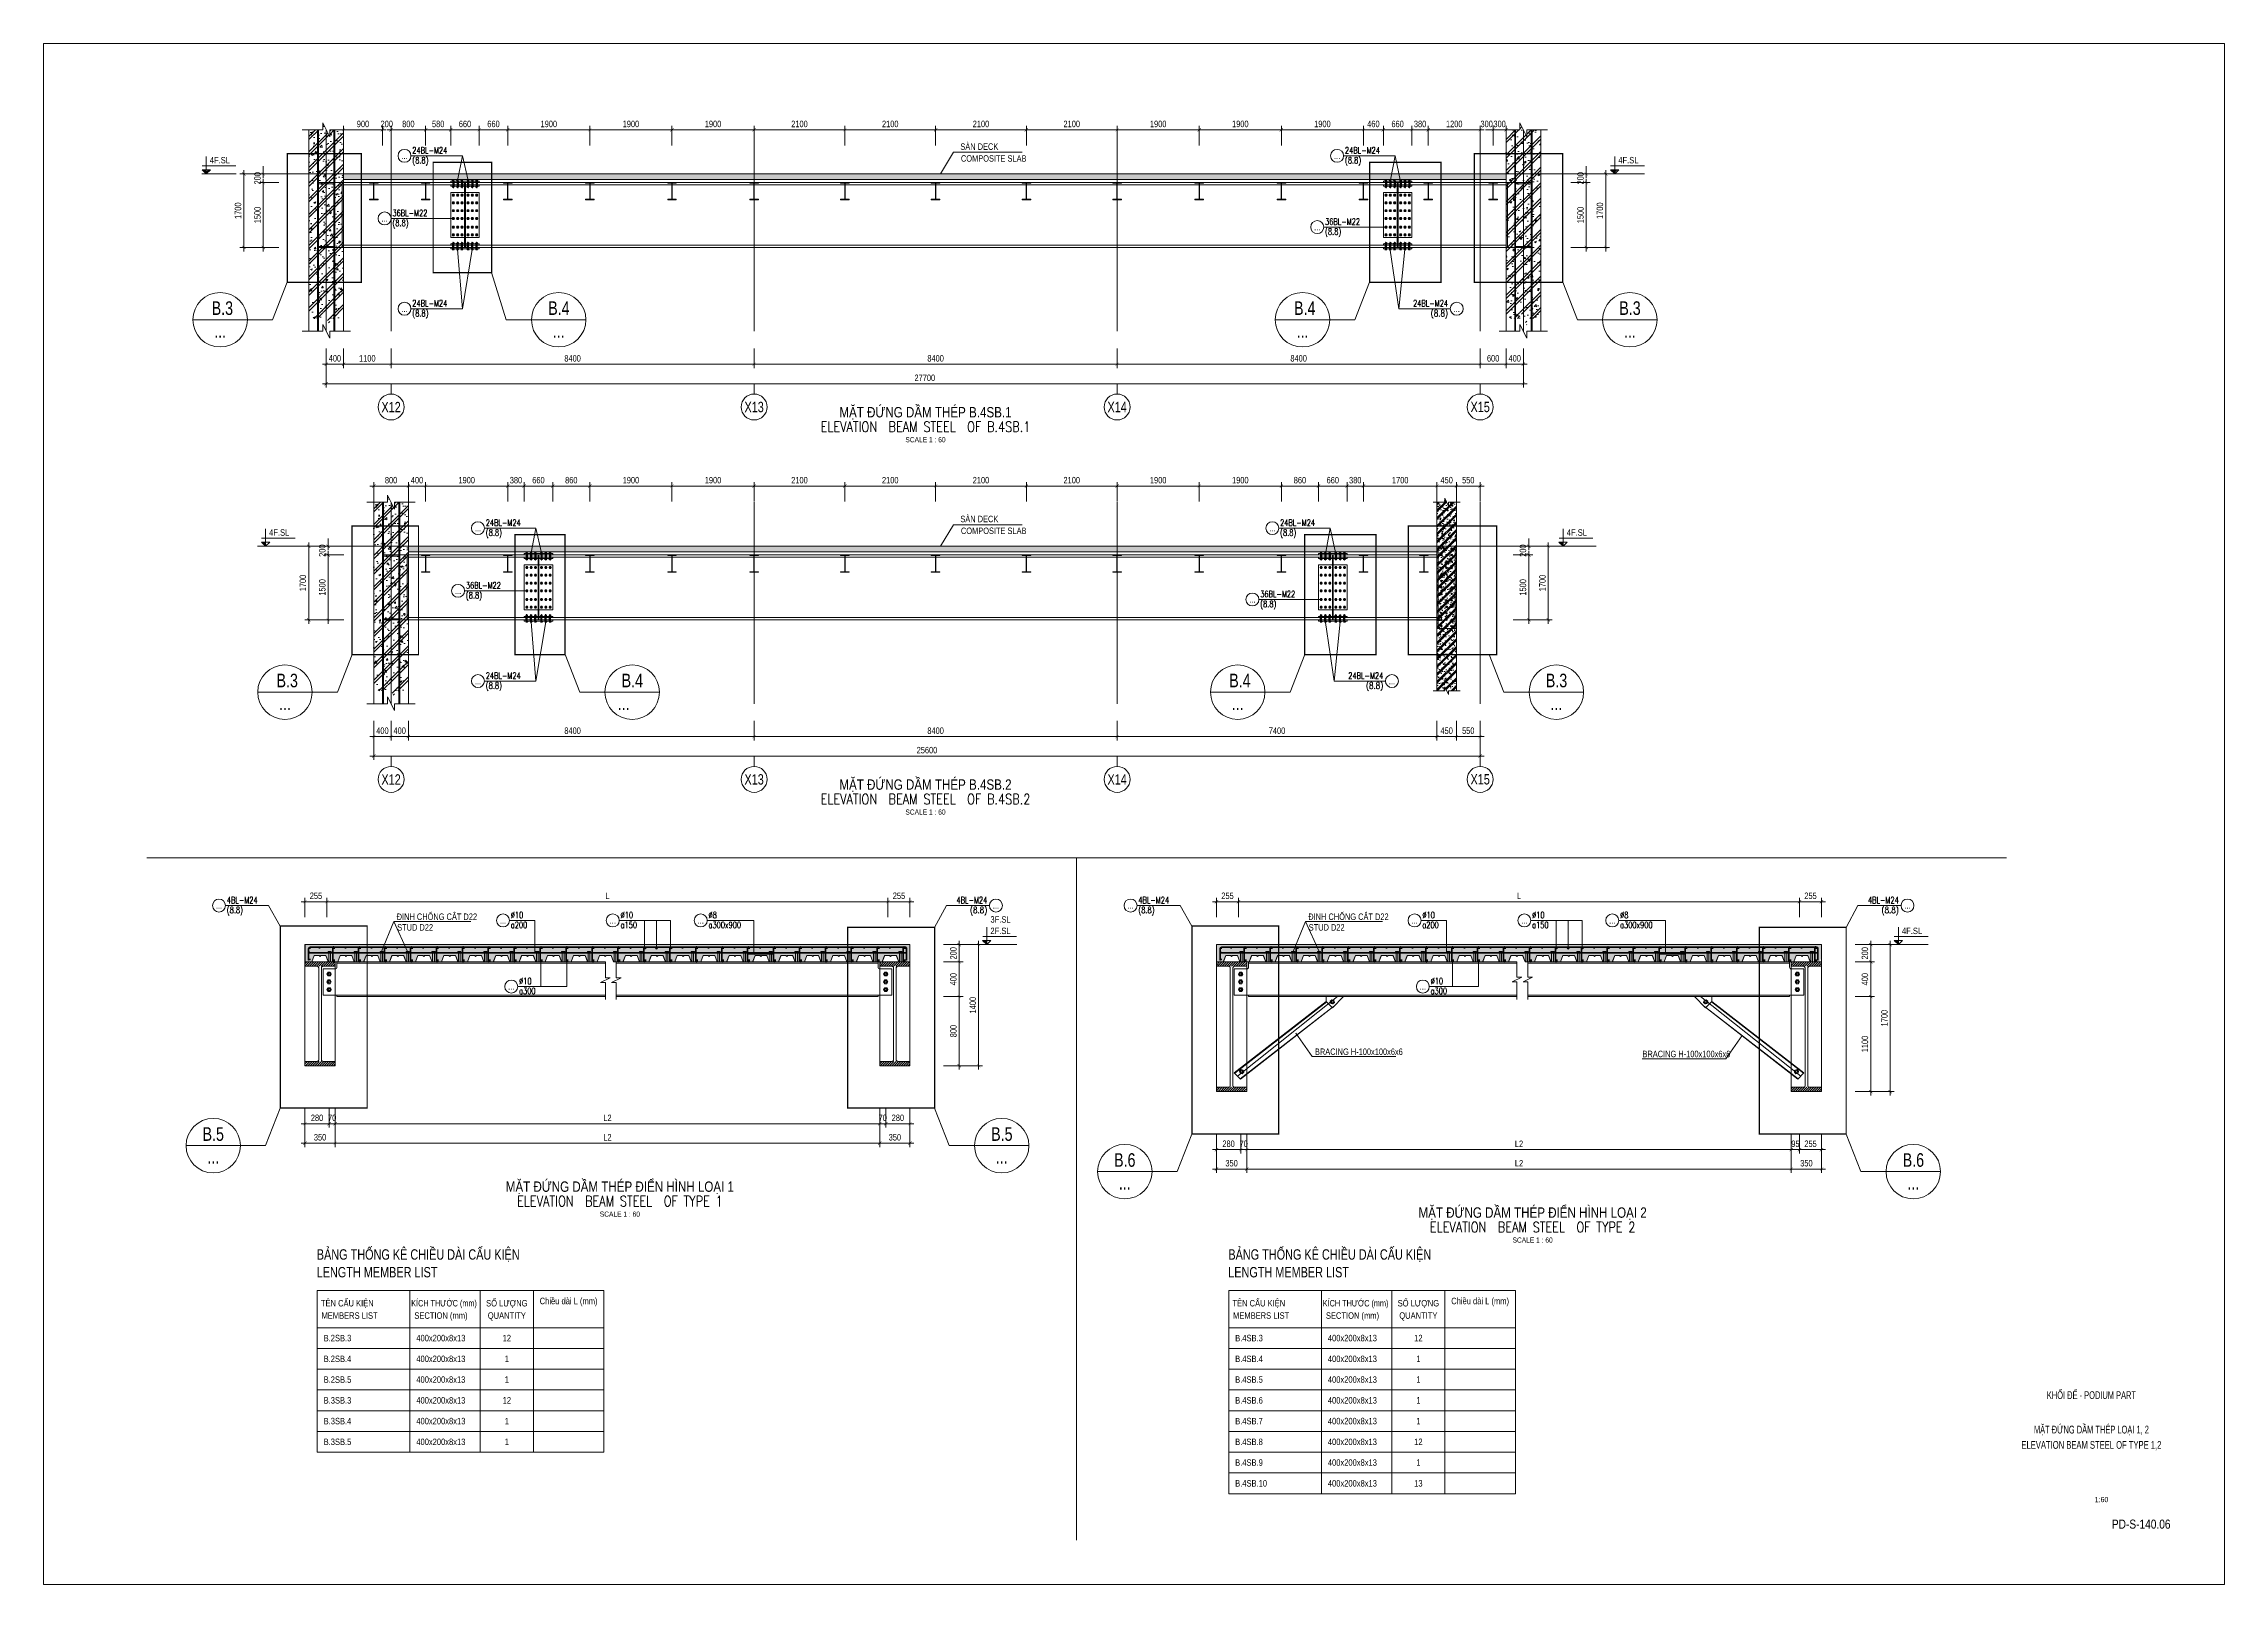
# Paper-space layout 'PD-S-140.06' of a CAD drawing. Header units: millimetres. Extents: x 0 to 841, y 0 to 594.
# The model-space entities are those that its viewports show. They can reach past a viewport. Long polylines and large blocks are cut down to what shows.
import ezdxf
from ezdxf.enums import TextEntityAlignment as Align

# ---------------------------------------------------------------- set-up
doc = ezdxf.new("R2010")
doc.units = ezdxf.units.MM
doc.linetypes.add('CENTER2', pattern=[1.125, 0.75, -0.125, 0.125, -0.125])
doc.linetypes.add('HIDDEN2', pattern=[4.7625, 3.175, -1.5875])
doc.layers.add('BOLTS', color=9, linetype='Continuous')
for name, color, linetype, lineweight in [('NDC_S-ANNO', 7, 'Continuous', 20), ('NDC_S-BEAM FRAME-STEL', 32, 'Continuous', 18), ('NDC_S-BEAM-NAME-VERT', 7, 'Continuous', 20), ('NDC_S-BEAM-STEL', 30, 'HIDDEN2', 18), ('NDC_S-CONT', 3, 'Continuous', 20), ('NDC_S-DECK', 3, 'Continuous', 20), ('NDC_S-DIMS', 1, 'Continuous', 15), ('NDC_S-FNDN-RBAR-TOP1', 4, 'Continuous', 35), ('NDC_S-HIDN', 8, 'HIDDEN2', 13), ('NDC_S-HTCH-COL', 251, 'Continuous', 13), ('NDC_S-HTCH-MAT', 8, 'Continuous', 15), ('NDC_S-LEGN', 1, 'Continuous', 15), ('NDC_S-SLAB', 2, 'Continuous', 20), ('NDC_S-STIR', 4, 'Continuous', 35), ('NDC_S-TEXT-SYMB', 7, 'Continuous', 20), ('NDC_S-TEXT-VIE', 7, 'Continuous', 20), ('NDC_S_ANNO', 7, 'Continuous', 20), ('NDC_S_AXIS', 5, 'CENTER2', 13), ('NDC_S_CONTINUOUS', 3, 'Continuous', 20), ('NDC_S_DIM', 1, 'Continuous', 15), ('NDC_S_ENG TEXT', 2, 'Continuous', 20), ('NDC_S_ENG TITLE', 3, 'Continuous', 20), ('NDC_S_HATCH MATERIAL', 8, 'Continuous', 13), ('NDC_S_HIDDEN', 8, 'HIDDEN2', 13), ('NDC_S_REBAR', 4, 'Continuous', 35), ('NDC_S_SYMBOL', 1, 'Continuous', 15), ('NDC_S_TEXT SYMBOL', 7, 'Continuous', 20), ('NDC_S_VN TEXT', 7, 'Continuous', 20), ('NDC_S_VN TITLE', 6, 'Continuous', 35), ('NDC_Table', 3, 'Continuous', 20)]:
    doc.layers.add(name, color=color, linetype=linetype, lineweight=lineweight)
doc.styles.add('ARIAL', font='arial.ttf', dxfattribs={"width": 0.8})
doc.styles.add('NDC_ANNO', font='', dxfattribs={"width": 0.8})
doc.styles.add('NDC_ARIAL', font='arial.ttf', dxfattribs={"width": 0.85})
doc.styles.add('NDC_DIM', font='', dxfattribs={"width": 0.75})
doc.styles.add('NDC_EN TXT', font='romans.shx', dxfattribs={"width": 0.8})
doc.styles.add('NDC_VIE TXT', font='arial.ttf', dxfattribs={"width": 0.8})
doc.styles.get('NDC_ANNO').set_extended_font_data('Dotum')
doc.styles.get('NDC_DIM').set_extended_font_data('Dotum')
doc.dimstyles.new('NDC_dim_50', dxfattribs={"dimscale": 50, "dimtxt": 2.5, "dimasz": 1.5, "dimexe": 1.5, "dimexo": 2.5, "dimgap": 1, "dimtad": 1, "dimdec": 0, "dimrnd": 0.001, "dimzin": 0, "dimdsep": 46, "dimtxsty": 'NDC_DIM', "dimblk": 'DIMMARK', "dimcen": 0, "dimdle": 1.2, "dimclrd": 256, "dimclre": 256, "dimclrt": 3, "dimadec": 0, "dimazin": 0, "dimtfac": 1, "dimtdec": 0, "dimtix": 1, "dimtofl": 0, "dimtmove": 2, "dimatfit": 3, "dimfxl": 6, "dimfxlon": 1, "dimtolj": 1, "dimtzin": 0, "dimlwd": -1, "dimlwe": -1, "dimarcsym": 0})
doc.dimstyles.new('NDC_dim_60', dxfattribs={"dimscale": 60, "dimtxt": 2.5, "dimasz": 1.5, "dimexe": 1.5, "dimexo": 2.5, "dimgap": 1, "dimtad": 1, "dimdec": 0, "dimrnd": 0.001, "dimzin": 0, "dimdsep": 46, "dimtxsty": 'NDC_DIM', "dimblk": 'DIMMARK', "dimcen": 0, "dimdle": 1.2, "dimclrd": 256, "dimclre": 256, "dimclrt": 3, "dimadec": 0, "dimazin": 0, "dimtfac": 1, "dimtdec": 0, "dimtix": 1, "dimtofl": 0, "dimtmove": 2, "dimatfit": 3, "dimfxl": 6, "dimfxlon": 1, "dimtolj": 1, "dimtzin": 0, "dimlwd": -1, "dimlwe": -1, "dimarcsym": 0})
pattern_1 = [(50, (100920, 81726.86), (430.3561, -37.6513), [45, -495]), (355, (100920, 81726.86), (-83.2508, 451.3153), [36, -396]), (100.4514, (100955.86, 81723.7), (347.1056, 413.6637), [38.2441, -420.6853]), (46.1842, (100920, 81846.86), (640.3446, -99.3114), [67.5, -742.5]), (96.6356, (100973.36, 81838.6), (560.7976, 584.4707), [57.3662, -631.0278]), (351.1842, (100920, 81846.86), (560.7972, 584.4712), [54, -594]), (21, (100980, 81816.86), (358.1442, -241.5713), [45, -495]), (326, (100980, 81816.86), (145.9892, 435.09), [36, -396]), (71.4514, (101009.85, 81796.72), (504.1336, 193.5183), [38.2441, -420.6853]), (37.5, (100920, 81726.86), (7.29591, 199.73631), [0, -391.2, 0, -402, 0, -397.5]), (7.5, (100920, 81726.86), (157.84172, 236.64703), [0, -229.2, 0, -382.2, 0, -151.5]), (327.5, (100786.2, 81726.86), (320.29346, -13.53292), [0, -150, 0, -468, 0, -621]), (317.5, (100726.2, 81726.86), (349.9117, 60.063), [0, -195, 0, -310.8, 0, -441]), (45, (100920, 81726.86), (-180.31223, 180.31223), []), (45, (100920, 81800.36), (-180.31223, 180.31223), [])]

psp = doc.layouts.new('PD-S-140.06')

# ---------------------------------------------------------------- texts
at = {"color": 1, "linetype": 'Continuous', "style": 'NDC_ARIAL', "width": 0.85}
psp.add_text('1:60', height=2, dxfattribs=at).set_placement((793.62, 32.69), align=Align.MIDDLE_CENTER)
at = {"color": 1, "linetype": 'Continuous', "char_height": 3, "style": 'NDC_ARIAL'}
for s, insert, width, attachment_point in [('{\\W0.6;KHỐI ĐẾ - PODIUM PART}', (789.72, 72.93), 79.0015, 5), ('{\\W0.6;MẶT ĐỨNG DẦM THÉP LOẠI 1, 2}', (789.72, 61.17), 69.0096, 2), ('{\\W0.7;ELEVATION BEAM STEEL OF TYPE 1,2}', (789.72, 51.72), 65.5189, 8)]:
    psp.add_mtext(s, dxfattribs=dict(at, insert=insert, width=width, attachment_point=attachment_point))
at = {"color": 1, "linetype": 'Continuous', "insert": (820.23, 23.2), "char_height": 3.5, "attachment_point": 6, "style": 'NDC_ARIAL'}
psp.add_mtext('{\\W0.8;PD-S-140.06}', dxfattribs=at)

msp = doc.modelspace()

# ---------------------------------------------------------------- texts
at = {"layer": 'NDC_S-TEXT-SYMB', "style": 'NDC_ANNO', "width": 0.8}
for s, rotation, p in [('B.3', 359.99998, (187132.7, -17513.8)), ('B.4', 0.00002, (194918.9, -17513.8)), ('B.4', 359.99998, (212177, -17513.8)), ('B.3', 0.00002, (219702.9, -17513.8)), ('...', 359.99998, (187081.4, -18039.2)), ('...', 0.00002, (194915.8, -18039.2)), ('...', 359.99998, (212125.7, -18039.2)), ('...', 0.00002, (219699.8, -18039.2)), ('B.3', 359.99998, (188632.7, -26127.2)), ('B.4', 0.00002, (196618.9, -26127.2)), ('B.4', 359.99998, (210677, -26127.2)), ('B.3', 0.00002, (218002.8, -26127.2)), ('...', 359.99998, (188581.4, -26652.6)), ('...', 0.00002, (196415.8, -26652.6)), ('...', 359.99998, (210625.7, -26652.6)), ('...', 0.00002, (217999.7, -26652.6)), ('B.5', 359.99998, (186921.3, -36618.4)), ('B.5', 0.00002, (205168.5, -36618.4)), ('...', 359.99998, (186921.3, -37143.8)), ('...', 0.00002, (205165.4, -37143.8)), ('B.6', 359.99998, (208013.2, -37218.4)), ('B.6', 0.00002, (226260.4, -37218.4)), ('...', 359.99998, (208013.2, -37743.8)), ('...', 0.00002, (226257.4, -37743.8))]:
    msp.add_text(s, height=315, rotation=rotation, dxfattribs=at).set_placement(p, align=Align.MIDDLE_CENTER)
at = {"layer": 'NDC_S-TEXT-SYMB', "color": 3, "style": 'NDC_ANNO', "width": 0.8}
msp.add_text('3F.SL', height=150, dxfattribs=at).set_placement((204904.7, -31729.3))
at = {"layer": 'NDC_S-TEXT-VIE', "style": 'NDC_VIE TXT', "width": 0.75}
for s, p in [('SÀN DECK', (204208.4, -13852.5)), ('COMPOSITE SLAB', (204222.2, -14125.9)), ('SÀN DECK', (204208.4, -22465.8)), ('COMPOSITE SLAB', (204222.2, -22739.2)), ('ĐINH CHỐNG CẮT D22', (191166, -31666.2)), ('STUD D22', (191177.5, -31912.6)), ('ĐINH CHỐNG CẮT D22', (212258, -31666.2)), ('STUD D22', (212269.5, -31912.6)), ('BRACING H-100x100x6x6', (212413.3, -34789.3)), ('BRACING H-100x100x6x6', (219992.1, -34841.3))]:
    msp.add_text(s, height=150, dxfattribs=at).set_placement(p)
at = {"layer": 'NDC_S-TEXT-VIE', "style": 'NDC_ARIAL', "width": 0.75}
for s, p in [('BẢNG THỐNG KÊ CHIỀU DÀI CẤU KIỆN', (191664.7, -39404.1)), ('BẢNG THỐNG KÊ CHIỀU DÀI CẤU KIỆN', (212756.6, -39404.1)), ('LENGTH MEMBER LIST', (190711.6, -39814.1)), ('LENGTH MEMBER LIST', (211803.6, -39814.1))]:
    msp.add_text(s, height=240, dxfattribs=at).set_placement(p, align=Align.MIDDLE_CENTER)
at = {"layer": 'NDC_S_VN TEXT', "style": 'NDC_VIE TXT'}
for s, width, p in [('TÊN CẤU KIỆN', 0.8, (190023.1, -40531.6)), ('MEMBERS LIST', 0.8, (190075.7, -40817)), ('SECTION (mm)', 0.8, (192190, -40817)), ('KÍCH THƯỚC (mm)', 0.7, (192261.7, -40531.6)), ('SỐ LƯỢNG', 0.8, (193714.5, -40531.6)), ('QUANTITY', 0.8, (193714.5, -40817)), ('Chiều dài L (mm)', 0.8, (195143.8, -40480.4)), ('TÊN CẤU KIỆN', 0.8, (211115.1, -40531.6)), ('MEMBERS LIST', 0.8, (211167.6, -40817)), ('SECTION (mm)', 0.8, (213282, -40817)), ('KÍCH THƯỚC (mm)', 0.7, (213353.7, -40531.6)), ('SỐ LƯỢNG', 0.8, (214806.5, -40531.6)), ('QUANTITY', 0.8, (214806.5, -40817)), ('Chiều dài L (mm)', 0.8, (216235.7, -40480.4)), ('12', 0.8, (193714.5, -41338.1)), ('12', 0.8, (214806.5, -41338.1)), ('1', 0.8, (193714.5, -41818.1)), ('1', 0.8, (214806.5, -41818.1)), ('1', 0.8, (193714.5, -42298.1)), ('1', 0.8, (214806.5, -42298.1)), ('12', 0.8, (193714.5, -42778.1)), ('1', 0.8, (214806.5, -42778.1)), ('1', 0.8, (193714.5, -43258.1)), ('1', 0.8, (214806.5, -43258.1)), ('1', 0.8, (193714.5, -43738.1)), ('12', 0.8, (214806.5, -43738.1)), ('1', 0.8, (214806.5, -44218.1)), ('13', 0.8, (214806.5, -44698.1))]:
    msp.add_text(s, height=150, dxfattribs=dict(at, width=width)).set_placement(p, align=Align.MIDDLE_CENTER)
at = {"layer": 'NDC_S_VN TEXT', "style": 'NDC_VIE TXT', "width": 0.8}
for s, p in [('B.2SB.3', (189475.7, -41338.1)), ('400x200x8x13', (191620.4, -41338.1)), ('B.4SB.3', (210567.6, -41338.1)), ('400x200x8x13', (212712.4, -41338.1)), ('B.2SB.4', (189475.7, -41818.1)), ('400x200x8x13', (191620.4, -41818.1)), ('B.4SB.4', (210567.6, -41818.1)), ('400x200x8x13', (212712.4, -41818.1)), ('B.2SB.5', (189475.7, -42298.1)), ('400x200x8x13', (191620.4, -42298.1)), ('B.4SB.5', (210567.6, -42298.1)), ('400x200x8x13', (212712.4, -42298.1)), ('B.3SB.3', (189475.7, -42778.1)), ('400x200x8x13', (191620.4, -42778.1)), ('B.4SB.6', (210567.6, -42778.1)), ('400x200x8x13', (212712.4, -42778.1)), ('B.3SB.4', (189475.7, -43258.1)), ('400x200x8x13', (191620.4, -43258.1)), ('B.4SB.7', (210567.6, -43258.1)), ('400x200x8x13', (212712.4, -43258.1)), ('B.3SB.5', (189475.7, -43738.1)), ('400x200x8x13', (191620.4, -43738.1)), ('B.4SB.8', (210567.6, -43738.1)), ('400x200x8x13', (212712.4, -43738.1)), ('B.4SB.9', (210567.6, -44218.1)), ('400x200x8x13', (212712.4, -44218.1)), ('B.4SB.10', (210567.6, -44698.1)), ('400x200x8x13', (212712.4, -44698.1))]:
    msp.add_text(s, height=150, dxfattribs=at).set_placement(p, align=Align.MIDDLE_LEFT)

# ---------------------------------------------------------------- blocks, each defined once
blk = doc.blocks.new('kata_block_THEP')
at = {"layer": 'NDC_S_REBAR', "color": 0}
for p, q in [((-0.5, 0), (0.5, 0)), ((-0.4, 0.4), (0.4, -0.4)), ((0.4, 0.4), (-0.4, -0.4)), ((0, 0.5), (0, -0.5))]:
    blk.add_line(p, q, dxfattribs=at)
at = {"layer": 'NDC_S_REBAR', "color": 0, "const_width": 0.0833}
blk.add_lwpolyline([(-0.5, 0, 1), (0.5, 0, 1), (-0.5, 0, 1)], format="xyb", dxfattribs=at)
blk = doc.blocks.new('*U276')
at = {"layer": 'NDC_S-STIR', "xscale": -20, "yscale": 20, "zscale": 20}
blk.add_blockref('kata_block_THEP', (0, 0), dxfattribs=at)
blk = doc.blocks.new('*U277')
at = {"layer": 'NDC_S_DIM', "color": 0, "linetype": 'ByBlock', "lineweight": -2, "transparency": 16777216}
for p in [(0, 0), (600, 0), (1200, 0), (1800, 0), (2400, 0), (3000, 0), (3600, 0), (4200, 0), (4800, 0), (5400, 0), (6000, 0), (6600, 0), (7200, 0), (7800, 0), (8400, 0), (9000, 0), (9600, 0), (10200, 0), (10800, 0), (11400, 0), (12000, 0), (12600, 0), (13200, 0)]:
    blk.add_blockref('*U276', p, dxfattribs=at)
blk = doc.blocks.new('*U278')
at = {"layer": 'NDC_S-HIDN', "ltscale": 3}
blk.add_lwpolyline([(-54, -173), (-14, -173), (-14, 43), (2, 43), (2, 67), (-70, 67), (-70, 43), (-54, 43)], close=True, dxfattribs=at)
at = {"layer": 'NDC_S_REBAR'}
blk.add_lwpolyline([(70, 123), (70, 155, 1), (34, 155), (34, -153, 1), (70, -153), (70, -121)], format="xyb", dxfattribs=at)
at = {"layer": 'NDC_S-STIR', "xscale": -20, "yscale": 20, "zscale": 20}
for p in [(52, 146), (52, -153)]:
    blk.add_blockref('kata_block_THEP', p, dxfattribs=at)
blk = doc.blocks.new('*U279')
at = {"layer": 'NDC_S_DIM', "color": 0, "linetype": 'ByBlock', "lineweight": -2, "transparency": 16777216}
for p in [(0, 0), (600, 0), (1200, 0), (1800, 0), (2400, 0), (3000, 0), (3600, 0), (4200, 0), (4800, 0), (5400, 0), (6000, 0), (6600, 0), (7200, 0), (7800, 0), (8400, 0), (9000, 0), (9600, 0), (10200, 0), (10800, 0), (11400, 0), (12000, 0), (12600, 0), (13200, 0)]:
    blk.add_blockref('*U278', p, dxfattribs=at)
blk = doc.blocks.new('DIMMARK')
at = {"layer": 'NDC_S_DIM', "color": 1}
blk.add_line((-1.5, 0), (1, 0), dxfattribs=at)
at = {"layer": 'NDC_S_DIM', "color": 2, "const_width": 0.1}
blk.add_lwpolyline([(-0.42, -0.42), (0.42, 0.42)], dxfattribs=at)
blk = doc.blocks.new('*D379')
at = {"layer": 'Defpoints', "color": 0, "transparency": 16777216}
for p in [(189536, -18050), (189936, -18050), (189936, -18811)]:
    blk.add_point(p, dxfattribs=at)
at = {"layer": 'NDC_S-DIMS', "transparency": 16777216}
for p, q in [((189536, -18451), (189536, -18901)), ((189936, -18451), (189936, -18901)), ((189626, -18811), (189846, -18811))]:
    blk.add_line(p, q, dxfattribs=at)
at = {"layer": 'NDC_S-DIMS', "transparency": 16777216, "xscale": 90, "yscale": 90, "zscale": 90, "rotation": 180}
blk.add_blockref('DIMMARK', (189536, -18811), dxfattribs=at)
at = {"layer": 'NDC_S-DIMS', "transparency": 16777216, "xscale": 90, "yscale": 90, "zscale": 90}
blk.add_blockref('DIMMARK', (189936, -18811), dxfattribs=at)
at = {"layer": 'NDC_S-DIMS', "color": 3, "transparency": 16777216, "insert": (189736, -18676), "char_height": 150, "attachment_point": 5, "style": 'NDC_DIM'}
blk.add_mtext('\\A1;400', dxfattribs=at)
blk = doc.blocks.new('*D380')
at = {"layer": 'Defpoints', "color": 0, "transparency": 16777216}
for p in [(189936, -18050), (191036, -18050), (191036, -18811)]:
    blk.add_point(p, dxfattribs=at)
at = {"layer": 'NDC_S-DIMS', "transparency": 16777216}
for p, q in [((189936, -18451), (189936, -18901)), ((191036, -18451), (191036, -18901)), ((190026, -18811), (190946, -18811))]:
    blk.add_line(p, q, dxfattribs=at)
at = {"layer": 'NDC_S-DIMS', "transparency": 16777216, "xscale": 90, "yscale": 90, "zscale": 90, "rotation": 180}
blk.add_blockref('DIMMARK', (189936, -18811), dxfattribs=at)
at = {"layer": 'NDC_S-DIMS', "transparency": 16777216, "xscale": 90, "yscale": 90, "zscale": 90}
blk.add_blockref('DIMMARK', (191036, -18811), dxfattribs=at)
at = {"layer": 'NDC_S-DIMS', "color": 3, "transparency": 16777216, "insert": (190486, -18676), "char_height": 150, "attachment_point": 5, "style": 'NDC_DIM'}
blk.add_mtext('\\A1;1100', dxfattribs=at)
blk = doc.blocks.new('*D381')
at = {"layer": 'Defpoints', "color": 0, "transparency": 16777216}
for p in [(191036, -18050), (199436, -18050), (199436, -18811)]:
    blk.add_point(p, dxfattribs=at)
at = {"layer": 'NDC_S-DIMS', "transparency": 16777216}
for p, q in [((191036, -18451), (191036, -18901)), ((199436, -18451), (199436, -18901)), ((191126, -18811), (199346, -18811))]:
    blk.add_line(p, q, dxfattribs=at)
at = {"layer": 'NDC_S-DIMS', "transparency": 16777216, "xscale": 90, "yscale": 90, "zscale": 90, "rotation": 180}
blk.add_blockref('DIMMARK', (191036, -18811), dxfattribs=at)
at = {"layer": 'NDC_S-DIMS', "transparency": 16777216, "xscale": 90, "yscale": 90, "zscale": 90}
blk.add_blockref('DIMMARK', (199436, -18811), dxfattribs=at)
at = {"layer": 'NDC_S-DIMS', "color": 3, "transparency": 16777216, "insert": (195236, -18676), "char_height": 150, "attachment_point": 5, "style": 'NDC_DIM'}
blk.add_mtext('\\A1;8400', dxfattribs=at)
blk = doc.blocks.new('*D382')
at = {"layer": 'Defpoints', "color": 0, "transparency": 16777216}
for p in [(199436, -18050), (207836, -18050), (207836, -18811)]:
    blk.add_point(p, dxfattribs=at)
at = {"layer": 'NDC_S-DIMS', "transparency": 16777216}
for p, q in [((199436, -18451), (199436, -18901)), ((207836, -18451), (207836, -18901)), ((199526, -18811), (207746, -18811))]:
    blk.add_line(p, q, dxfattribs=at)
at = {"layer": 'NDC_S-DIMS', "transparency": 16777216, "xscale": 90, "yscale": 90, "zscale": 90, "rotation": 180}
blk.add_blockref('DIMMARK', (199436, -18811), dxfattribs=at)
at = {"layer": 'NDC_S-DIMS', "transparency": 16777216, "xscale": 90, "yscale": 90, "zscale": 90}
blk.add_blockref('DIMMARK', (207836, -18811), dxfattribs=at)
at = {"layer": 'NDC_S-DIMS', "color": 3, "transparency": 16777216, "insert": (203636, -18676), "char_height": 150, "attachment_point": 5, "style": 'NDC_DIM'}
blk.add_mtext('\\A1;8400', dxfattribs=at)
blk = doc.blocks.new('*D383')
at = {"layer": 'Defpoints', "color": 0, "transparency": 16777216}
for p in [(207836, -18050), (216236, -18050), (216236, -18811)]:
    blk.add_point(p, dxfattribs=at)
at = {"layer": 'NDC_S-DIMS', "transparency": 16777216}
for p, q in [((207836, -18451), (207836, -18901)), ((216236, -18451), (216236, -18901)), ((207926, -18811), (216146, -18811))]:
    blk.add_line(p, q, dxfattribs=at)
at = {"layer": 'NDC_S-DIMS', "transparency": 16777216, "xscale": 90, "yscale": 90, "zscale": 90, "rotation": 180}
blk.add_blockref('DIMMARK', (207836, -18811), dxfattribs=at)
at = {"layer": 'NDC_S-DIMS', "transparency": 16777216, "xscale": 90, "yscale": 90, "zscale": 90}
blk.add_blockref('DIMMARK', (216236, -18811), dxfattribs=at)
at = {"layer": 'NDC_S-DIMS', "color": 3, "transparency": 16777216, "insert": (212036, -18676), "char_height": 150, "attachment_point": 5, "style": 'NDC_DIM'}
blk.add_mtext('\\A1;8400', dxfattribs=at)
blk = doc.blocks.new('*D384')
at = {"layer": 'Defpoints', "color": 0, "transparency": 16777216}
for p in [(216236, -18050), (216836, -18050), (216836, -18811)]:
    blk.add_point(p, dxfattribs=at)
at = {"layer": 'NDC_S-DIMS', "transparency": 16777216}
for p, q in [((216236, -18451), (216236, -18901)), ((216836, -18451), (216836, -18901)), ((216326, -18811), (216746, -18811))]:
    blk.add_line(p, q, dxfattribs=at)
at = {"layer": 'NDC_S-DIMS', "transparency": 16777216, "xscale": 90, "yscale": 90, "zscale": 90, "rotation": 180}
blk.add_blockref('DIMMARK', (216236, -18811), dxfattribs=at)
at = {"layer": 'NDC_S-DIMS', "transparency": 16777216, "xscale": 90, "yscale": 90, "zscale": 90}
blk.add_blockref('DIMMARK', (216836, -18811), dxfattribs=at)
at = {"layer": 'NDC_S-DIMS', "color": 3, "transparency": 16777216, "insert": (216536, -18676), "char_height": 150, "attachment_point": 5, "style": 'NDC_DIM'}
blk.add_mtext('\\A1;600', dxfattribs=at)
blk = doc.blocks.new('*D385')
at = {"layer": 'Defpoints', "color": 0, "transparency": 16777216}
for p in [(216836, -18050), (217236, -18050), (217236, -18811)]:
    blk.add_point(p, dxfattribs=at)
at = {"layer": 'NDC_S-DIMS', "transparency": 16777216}
for p, q in [((216836, -18451), (216836, -18901)), ((217236, -18451), (217236, -18901)), ((216926, -18811), (217146, -18811))]:
    blk.add_line(p, q, dxfattribs=at)
at = {"layer": 'NDC_S-DIMS', "transparency": 16777216, "xscale": 90, "yscale": 90, "zscale": 90, "rotation": 180}
blk.add_blockref('DIMMARK', (216836, -18811), dxfattribs=at)
at = {"layer": 'NDC_S-DIMS', "transparency": 16777216, "xscale": 90, "yscale": 90, "zscale": 90}
blk.add_blockref('DIMMARK', (217236, -18811), dxfattribs=at)
at = {"layer": 'NDC_S-DIMS', "color": 3, "transparency": 16777216, "insert": (217036, -18676), "char_height": 150, "attachment_point": 5, "style": 'NDC_DIM'}
blk.add_mtext('\\A1;400', dxfattribs=at)
blk = doc.blocks.new('*D386')
at = {"layer": 'Defpoints', "color": 0, "transparency": 16777216}
for p in [(189536, -18050), (217236, -18050), (217236, -19261)]:
    blk.add_point(p, dxfattribs=at)
at = {"layer": 'NDC_S-DIMS', "transparency": 16777216}
for p, q in [((189536, -18901), (189536, -19351)), ((217236, -18901), (217236, -19351)), ((189626, -19261), (217146, -19261))]:
    blk.add_line(p, q, dxfattribs=at)
at = {"layer": 'NDC_S-DIMS', "transparency": 16777216, "xscale": 90, "yscale": 90, "zscale": 90, "rotation": 180}
blk.add_blockref('DIMMARK', (189536, -19261), dxfattribs=at)
at = {"layer": 'NDC_S-DIMS', "transparency": 16777216, "xscale": 90, "yscale": 90, "zscale": 90}
blk.add_blockref('DIMMARK', (217236, -19261), dxfattribs=at)
at = {"layer": 'NDC_S-DIMS', "color": 3, "transparency": 16777216, "insert": (203386, -19126), "char_height": 150, "attachment_point": 5, "style": 'NDC_DIM'}
blk.add_mtext('\\A1;27700', dxfattribs=at)
blk = doc.blocks.new('*D387')
at = {"layer": 'Defpoints', "color": 0, "transparency": 16777216}
for p in [(217636, -14610), (218692, -14610), (217636, -16110)]:
    blk.add_point(p, dxfattribs=at)
at = {"layer": 'NDC_S-DIMS', "transparency": 16777216}
for p, q in [((218332, -14610), (218782, -14610)), ((218692, -16020), (218692, -14700)), ((218332, -16110), (218782, -16110))]:
    blk.add_line(p, q, dxfattribs=at)
at = {"layer": 'NDC_S-DIMS', "transparency": 16777216, "xscale": 90, "yscale": 90, "zscale": 90}
for p, rotation in [((218692, -14610), 90), ((218692, -16110), 270)]:
    blk.add_blockref('DIMMARK', p, dxfattribs=dict(at, rotation=rotation))
at = {"layer": 'NDC_S-DIMS', "color": 3, "transparency": 16777216, "insert": (218557, -15360), "char_height": 150, "attachment_point": 5, "rotation": 90, "style": 'NDC_DIM'}
blk.add_mtext('\\A1;1500', dxfattribs=at)
blk = doc.blocks.new('*D388')
at = {"layer": 'Defpoints', "color": 0, "transparency": 16777216}
for p in [(217636, -14410), (217636, -14610), (218692, -14410)]:
    blk.add_point(p, dxfattribs=at)
at = {"layer": 'NDC_S-DIMS', "transparency": 16777216}
for p, q in [((218332, -14410), (218782, -14410)), ((218332, -14610), (218782, -14610)), ((218692, -14320), (218692, -14230)), ((218692, -14700), (218692, -14790))]:
    blk.add_line(p, q, dxfattribs=at)
at = {"layer": 'NDC_S-DIMS', "transparency": 16777216, "xscale": 90, "yscale": 90, "zscale": 90}
for p, rotation in [((218692, -14410), 270), ((218692, -14610), 90)]:
    blk.add_blockref('DIMMARK', p, dxfattribs=dict(at, rotation=rotation))
at = {"layer": 'NDC_S-DIMS', "color": 3, "transparency": 16777216, "insert": (218557, -14510), "char_height": 150, "attachment_point": 5, "rotation": 90, "style": 'NDC_DIM'}
blk.add_mtext('\\A1;200', dxfattribs=at)
blk = doc.blocks.new('*D389')
at = {"layer": 'Defpoints', "color": 0, "transparency": 16777216}
for p in [(217636, -14410), (219142, -14410), (217636, -16110)]:
    blk.add_point(p, dxfattribs=at)
at = {"layer": 'NDC_S-DIMS', "transparency": 16777216}
for p, q in [((218782, -14410), (219232, -14410)), ((219142, -16020), (219142, -14500)), ((218782, -16110), (219232, -16110))]:
    blk.add_line(p, q, dxfattribs=at)
at = {"layer": 'NDC_S-DIMS', "transparency": 16777216, "xscale": 90, "yscale": 90, "zscale": 90}
for p, rotation in [((219142, -14410), 90), ((219142, -16110), 270)]:
    blk.add_blockref('DIMMARK', p, dxfattribs=dict(at, rotation=rotation))
at = {"layer": 'NDC_S-DIMS', "color": 3, "transparency": 16777216, "insert": (219007, -15260), "char_height": 150, "attachment_point": 5, "rotation": 90, "style": 'NDC_DIM'}
blk.add_mtext('\\A1;1700', dxfattribs=at)
blk = doc.blocks.new('kata_block_CT')
at = {"layer": 'NDC_S_ANNO'}
blk.add_hatch(color=3, dxfattribs=at).paths.add_polyline_path([(0, 1.6), (-1.61, 1.6), (0, 0)])
at = {"layer": 'NDC_S_ANNO', "ltscale": 50}
h = blk.add_hatch(dxfattribs=at)
h.set_pattern_fill('ANSI31', color=256, scale=1.406, style=0)
h.paths.add_polyline_path([(0, 1.6), (0, 0), (1.61, 1.6)])
for p, q in [((11.56, 0), (-1.64, 0)), ((-1.59, 3.14), (11.47, 3.14))]:
    blk.add_line(p, q, dxfattribs=at)
at = {"layer": 'NDC_S_ANNO', "color": 8, "ltscale": 50}
blk.add_lwpolyline([(0, 0), (-1.61, 1.6), (0, 1.6)], dxfattribs=at)
at = {"layer": 'NDC_S_ANNO', "ltscale": 50}
for points in [[(0, 0), (-1.61, 1.6), (0, 1.6)], [(0, 6.69), (0, 0)], [(0, 0), (1.61, 1.6), (0, 1.6)]]:
    blk.add_lwpolyline(points, dxfattribs=at)
at = {"layer": 'NDC_S_TEXT SYMBOL', "color": 3, "style": 'NDC_ANNO', "width": 0.8}
blk.add_attdef('CT', (1.41, 4.07), '', height=2.5, dxfattribs=at)
blk = doc.blocks.new('*D390')
at = {"layer": 'Defpoints', "color": 0, "transparency": 16777216}
for p in [(188080, -14610), (189136, -14610), (189136, -16110)]:
    blk.add_point(p, dxfattribs=at)
at = {"layer": 'NDC_S-DIMS', "transparency": 16777216}
for p, q in [((188440, -14610), (187990, -14610)), ((188080, -16020), (188080, -14700)), ((188440, -16110), (187990, -16110))]:
    blk.add_line(p, q, dxfattribs=at)
at = {"layer": 'NDC_S-DIMS', "transparency": 16777216, "xscale": 90, "yscale": 90, "zscale": 90}
for p, rotation in [((188080, -14610), 90), ((188080, -16110), 270)]:
    blk.add_blockref('DIMMARK', p, dxfattribs=dict(at, rotation=rotation))
at = {"layer": 'NDC_S-DIMS', "color": 3, "transparency": 16777216, "insert": (187945, -15360), "char_height": 150, "attachment_point": 5, "rotation": 90, "style": 'NDC_DIM'}
blk.add_mtext('\\A1;1500', dxfattribs=at)
blk = doc.blocks.new('*D391')
at = {"layer": 'Defpoints', "color": 0, "transparency": 16777216}
for p in [(188080, -14410), (189136, -14410), (189136, -14610)]:
    blk.add_point(p, dxfattribs=at)
at = {"layer": 'NDC_S-DIMS', "transparency": 16777216}
for p, q in [((188440, -14410), (187990, -14410)), ((188440, -14610), (187990, -14610)), ((188080, -14320), (188080, -14230)), ((188080, -14700), (188080, -14790))]:
    blk.add_line(p, q, dxfattribs=at)
at = {"layer": 'NDC_S-DIMS', "transparency": 16777216, "xscale": 90, "yscale": 90, "zscale": 90}
for p, rotation in [((188080, -14410), 270), ((188080, -14610), 90)]:
    blk.add_blockref('DIMMARK', p, dxfattribs=dict(at, rotation=rotation))
at = {"layer": 'NDC_S-DIMS', "color": 3, "transparency": 16777216, "insert": (187945, -14510), "char_height": 150, "attachment_point": 5, "rotation": 90, "style": 'NDC_DIM'}
blk.add_mtext('\\A1;200', dxfattribs=at)
blk = doc.blocks.new('*D392')
at = {"layer": 'Defpoints', "color": 0, "transparency": 16777216}
for p in [(187630, -14410), (189136, -14410), (189136, -16110)]:
    blk.add_point(p, dxfattribs=at)
at = {"layer": 'NDC_S-DIMS', "transparency": 16777216}
for p, q in [((187990, -14410), (187540, -14410)), ((187630, -16020), (187630, -14500)), ((187990, -16110), (187540, -16110))]:
    blk.add_line(p, q, dxfattribs=at)
at = {"layer": 'NDC_S-DIMS', "transparency": 16777216, "xscale": 90, "yscale": 90, "zscale": 90}
for p, rotation in [((187630, -14410), 90), ((187630, -16110), 270)]:
    blk.add_blockref('DIMMARK', p, dxfattribs=dict(at, rotation=rotation))
at = {"layer": 'NDC_S-DIMS', "color": 3, "transparency": 16777216, "insert": (187495, -15260), "char_height": 150, "attachment_point": 5, "rotation": 90, "style": 'NDC_DIM'}
blk.add_mtext('\\A1;1700', dxfattribs=at)
blk = doc.blocks.new('Drawing name_symbol')
at = {"layer": 'NDC_S_ENG TITLE', "style": 'NDC_EN TXT', "width": 0.8}
blk.add_attdef('SECTDET1', text='', height=5, dxfattribs=at).set_placement((0, 1), align=Align.CENTER)
at = {"layer": 'NDC_S_TEXT SYMBOL', "lineweight": 25, "style": 'NDC_ANNO', "width": 0.8}
blk.add_attdef('SSCALE', text='', height=2.5, dxfattribs=at).set_placement((0, -4), align=Align.CENTER)
at = {"layer": 'NDC_S_VN TITLE', "style": 'NDC_VIE TXT', "width": 0.8}
blk.add_attdef('SECTDET2', text='', height=5, dxfattribs=at).set_placement((0, 8), align=Align.CENTER)
blk = doc.blocks.new('*U102')
at = {"color": 0, "linetype": 'Continuous'}
for p, q in [((-8.5, 4.9), (0, 9.8)), ((-8.5, -4.9), (-8.5, 4.9)), ((8.5, 4.9), (0, 9.8)), ((8.5, -4.9), (8.5, 4.9)), ((-8.5, -4.9), (0, -9.8)), ((8.5, -4.9), (0, -9.8))]:
    blk.add_line(p, q, dxfattribs=at)
for radius in [8.5, 4.25]:
    blk.add_circle((0, 0), radius, dxfattribs=at)
blk.add_arc((0, 0), 5, 250, 160, dxfattribs=at)
blk = doc.blocks.new('*U14')
at = {"layer": 'NDC_S_SYMBOL'}
blk.add_line((0, 5), (0, 9), dxfattribs=at)
blk.add_circle((0, 0), 5, dxfattribs=at)
at = {"layer": 'NDC_S_TEXT SYMBOL', "color": 7, "style": 'NDC_ANNO', "width": 0.8}
blk.add_attdef('GRID', text='', height=4, dxfattribs=at).set_placement((0, 0), align=Align.MIDDLE)
blk = doc.blocks.new('MARK4')
at = {"layer": 'NDC_S_ANNO'}
blk.add_line((-5, 0), (5, 0), dxfattribs=at)
blk.add_circle((0, 0), 5, dxfattribs=at)
blk = doc.blocks.new('*D376')
at = {"layer": 'Defpoints', "color": 0, "transparency": 16777216}
for p in [(190836, -13389), (189936, -13942), (190836, -13942)]:
    blk.add_point(p, dxfattribs=at)
at = {"layer": 'NDC_S-DIMS', "transparency": 16777216}
for p, q in [((189936, -13749), (189936, -13299)), ((190026, -13389), (190746, -13389)), ((190836, -13749), (190836, -13299))]:
    blk.add_line(p, q, dxfattribs=at)
at = {"layer": 'NDC_S-DIMS', "transparency": 16777216, "xscale": 90, "yscale": 90, "zscale": 90, "rotation": 180}
blk.add_blockref('DIMMARK', (189936, -13389), dxfattribs=at)
at = {"layer": 'NDC_S-DIMS', "transparency": 16777216, "xscale": 90, "yscale": 90, "zscale": 90}
blk.add_blockref('DIMMARK', (190836, -13389), dxfattribs=at)
at = {"layer": 'NDC_S-DIMS', "color": 3, "transparency": 16777216, "insert": (190386, -13254), "char_height": 150, "attachment_point": 5, "style": 'NDC_DIM'}
blk.add_mtext('\\A1;900', dxfattribs=at)
blk = doc.blocks.new('*D377')
at = {"layer": 'Defpoints', "color": 0, "transparency": 16777216}
for p in [(191036, -13389), (190836, -13942), (191036, -13942)]:
    blk.add_point(p, dxfattribs=at)
at = {"layer": 'NDC_S-DIMS', "transparency": 16777216}
for p, q in [((190746, -13389), (190656, -13389)), ((190836, -13749), (190836, -13299)), ((191036, -13749), (191036, -13299)), ((191126, -13389), (191216, -13389))]:
    blk.add_line(p, q, dxfattribs=at)
at = {"layer": 'NDC_S-DIMS', "transparency": 16777216, "xscale": 90, "yscale": 90, "zscale": 90}
blk.add_blockref('DIMMARK', (190836, -13389), dxfattribs=at)
at = {"layer": 'NDC_S-DIMS', "transparency": 16777216, "xscale": 90, "yscale": 90, "zscale": 90, "rotation": 180}
blk.add_blockref('DIMMARK', (191036, -13389), dxfattribs=at)
at = {"layer": 'NDC_S-DIMS', "color": 3, "transparency": 16777216, "insert": (190936, -13254), "char_height": 150, "attachment_point": 5, "style": 'NDC_DIM'}
blk.add_mtext('\\A1;200', dxfattribs=at)
blk = doc.blocks.new('*D378')
at = {"layer": 'Defpoints', "color": 0, "transparency": 16777216}
for p in [(191836, -13389), (191036, -13942), (191836, -13942)]:
    blk.add_point(p, dxfattribs=at)
at = {"layer": 'NDC_S-DIMS', "transparency": 16777216}
for p, q in [((191036, -13749), (191036, -13299)), ((191126, -13389), (191746, -13389)), ((191836, -13749), (191836, -13299))]:
    blk.add_line(p, q, dxfattribs=at)
at = {"layer": 'NDC_S-DIMS', "transparency": 16777216, "xscale": 90, "yscale": 90, "zscale": 90, "rotation": 180}
blk.add_blockref('DIMMARK', (191036, -13389), dxfattribs=at)
at = {"layer": 'NDC_S-DIMS', "transparency": 16777216, "xscale": 90, "yscale": 90, "zscale": 90}
blk.add_blockref('DIMMARK', (191836, -13389), dxfattribs=at)
at = {"layer": 'NDC_S-DIMS', "color": 3, "transparency": 16777216, "insert": (191436, -13254), "char_height": 150, "attachment_point": 5, "style": 'NDC_DIM'}
blk.add_mtext('\\A1;800', dxfattribs=at)
blk = doc.blocks.new('*D366')
at = {"layer": 'Defpoints', "color": 0, "transparency": 16777216}
for p in [(192416, -13389), (191836, -13942), (192416, -13942)]:
    blk.add_point(p, dxfattribs=at)
at = {"layer": 'NDC_S-DIMS', "transparency": 16777216}
for p, q in [((191836, -13749), (191836, -13299)), ((191926, -13389), (192326, -13389)), ((192416, -13749), (192416, -13299))]:
    blk.add_line(p, q, dxfattribs=at)
at = {"layer": 'NDC_S-DIMS', "transparency": 16777216, "xscale": 90, "yscale": 90, "zscale": 90, "rotation": 180}
blk.add_blockref('DIMMARK', (191836, -13389), dxfattribs=at)
at = {"layer": 'NDC_S-DIMS', "transparency": 16777216, "xscale": 90, "yscale": 90, "zscale": 90}
blk.add_blockref('DIMMARK', (192416, -13389), dxfattribs=at)
at = {"layer": 'NDC_S-DIMS', "color": 3, "transparency": 16777216, "insert": (192126, -13254), "char_height": 150, "attachment_point": 5, "style": 'NDC_DIM'}
blk.add_mtext('\\A1;580', dxfattribs=at)
blk = doc.blocks.new('*D367')
at = {"layer": 'Defpoints', "color": 0, "transparency": 16777216}
for p in [(193076, -13389), (192416, -13942), (193076, -13942)]:
    blk.add_point(p, dxfattribs=at)
at = {"layer": 'NDC_S-DIMS', "transparency": 16777216}
for p, q in [((192416, -13749), (192416, -13299)), ((192506, -13389), (192986, -13389)), ((193076, -13749), (193076, -13299))]:
    blk.add_line(p, q, dxfattribs=at)
at = {"layer": 'NDC_S-DIMS', "transparency": 16777216, "xscale": 90, "yscale": 90, "zscale": 90, "rotation": 180}
blk.add_blockref('DIMMARK', (192416, -13389), dxfattribs=at)
at = {"layer": 'NDC_S-DIMS', "transparency": 16777216, "xscale": 90, "yscale": 90, "zscale": 90}
blk.add_blockref('DIMMARK', (193076, -13389), dxfattribs=at)
at = {"layer": 'NDC_S-DIMS', "color": 3, "transparency": 16777216, "insert": (192746, -13254), "char_height": 150, "attachment_point": 5, "style": 'NDC_DIM'}
blk.add_mtext('\\A1;660', dxfattribs=at)
blk = doc.blocks.new('*D368')
at = {"layer": 'Defpoints', "color": 0, "transparency": 16777216}
for p in [(193736, -13389), (193076, -13942), (193736, -13942)]:
    blk.add_point(p, dxfattribs=at)
at = {"layer": 'NDC_S-DIMS', "transparency": 16777216}
for p, q in [((193076, -13749), (193076, -13299)), ((193166, -13389), (193646, -13389)), ((193736, -13749), (193736, -13299))]:
    blk.add_line(p, q, dxfattribs=at)
at = {"layer": 'NDC_S-DIMS', "transparency": 16777216, "xscale": 90, "yscale": 90, "zscale": 90, "rotation": 180}
blk.add_blockref('DIMMARK', (193076, -13389), dxfattribs=at)
at = {"layer": 'NDC_S-DIMS', "transparency": 16777216, "xscale": 90, "yscale": 90, "zscale": 90}
blk.add_blockref('DIMMARK', (193736, -13389), dxfattribs=at)
at = {"layer": 'NDC_S-DIMS', "color": 3, "transparency": 16777216, "insert": (193406, -13254), "char_height": 150, "attachment_point": 5, "style": 'NDC_DIM'}
blk.add_mtext('\\A1;660', dxfattribs=at)
blk = doc.blocks.new('*D369')
at = {"layer": 'Defpoints', "color": 0, "transparency": 16777216}
for p in [(195636, -13389), (193736, -13942), (195636, -13942)]:
    blk.add_point(p, dxfattribs=at)
at = {"layer": 'NDC_S-DIMS', "transparency": 16777216}
for p, q in [((193736, -13749), (193736, -13299)), ((193826, -13389), (195546, -13389)), ((195636, -13749), (195636, -13299))]:
    blk.add_line(p, q, dxfattribs=at)
at = {"layer": 'NDC_S-DIMS', "transparency": 16777216, "xscale": 90, "yscale": 90, "zscale": 90, "rotation": 180}
blk.add_blockref('DIMMARK', (193736, -13389), dxfattribs=at)
at = {"layer": 'NDC_S-DIMS', "transparency": 16777216, "xscale": 90, "yscale": 90, "zscale": 90}
blk.add_blockref('DIMMARK', (195636, -13389), dxfattribs=at)
at = {"layer": 'NDC_S-DIMS', "color": 3, "transparency": 16777216, "insert": (194686, -13254), "char_height": 150, "attachment_point": 5, "style": 'NDC_DIM'}
blk.add_mtext('\\A1;1900', dxfattribs=at)
blk = doc.blocks.new('*D370')
at = {"layer": 'Defpoints', "color": 0, "transparency": 16777216}
for p in [(197536, -13389), (195636, -13942), (197536, -13942)]:
    blk.add_point(p, dxfattribs=at)
at = {"layer": 'NDC_S-DIMS', "transparency": 16777216}
for p, q in [((195636, -13749), (195636, -13299)), ((195726, -13389), (197446, -13389)), ((197536, -13749), (197536, -13299))]:
    blk.add_line(p, q, dxfattribs=at)
at = {"layer": 'NDC_S-DIMS', "transparency": 16777216, "xscale": 90, "yscale": 90, "zscale": 90, "rotation": 180}
blk.add_blockref('DIMMARK', (195636, -13389), dxfattribs=at)
at = {"layer": 'NDC_S-DIMS', "transparency": 16777216, "xscale": 90, "yscale": 90, "zscale": 90}
blk.add_blockref('DIMMARK', (197536, -13389), dxfattribs=at)
at = {"layer": 'NDC_S-DIMS', "color": 3, "transparency": 16777216, "insert": (196586, -13254), "char_height": 150, "attachment_point": 5, "style": 'NDC_DIM'}
blk.add_mtext('\\A1;1900', dxfattribs=at)
blk = doc.blocks.new('*D371')
at = {"layer": 'Defpoints', "color": 0, "transparency": 16777216}
for p in [(199436, -13389), (197536, -13942), (199436, -13942)]:
    blk.add_point(p, dxfattribs=at)
at = {"layer": 'NDC_S-DIMS', "transparency": 16777216}
for p, q in [((197536, -13749), (197536, -13299)), ((197626, -13389), (199346, -13389)), ((199436, -13749), (199436, -13299))]:
    blk.add_line(p, q, dxfattribs=at)
at = {"layer": 'NDC_S-DIMS', "transparency": 16777216, "xscale": 90, "yscale": 90, "zscale": 90, "rotation": 180}
blk.add_blockref('DIMMARK', (197536, -13389), dxfattribs=at)
at = {"layer": 'NDC_S-DIMS', "transparency": 16777216, "xscale": 90, "yscale": 90, "zscale": 90}
blk.add_blockref('DIMMARK', (199436, -13389), dxfattribs=at)
at = {"layer": 'NDC_S-DIMS', "color": 3, "transparency": 16777216, "insert": (198486, -13254), "char_height": 150, "attachment_point": 5, "style": 'NDC_DIM'}
blk.add_mtext('\\A1;1900', dxfattribs=at)
blk = doc.blocks.new('*D372')
at = {"layer": 'Defpoints', "color": 0, "transparency": 16777216}
for p in [(201536, -13389), (199436, -13942), (201536, -13942)]:
    blk.add_point(p, dxfattribs=at)
at = {"layer": 'NDC_S-DIMS', "transparency": 16777216}
for p, q in [((199436, -13749), (199436, -13299)), ((199526, -13389), (201446, -13389)), ((201536, -13749), (201536, -13299))]:
    blk.add_line(p, q, dxfattribs=at)
at = {"layer": 'NDC_S-DIMS', "transparency": 16777216, "xscale": 90, "yscale": 90, "zscale": 90, "rotation": 180}
blk.add_blockref('DIMMARK', (199436, -13389), dxfattribs=at)
at = {"layer": 'NDC_S-DIMS', "transparency": 16777216, "xscale": 90, "yscale": 90, "zscale": 90}
blk.add_blockref('DIMMARK', (201536, -13389), dxfattribs=at)
at = {"layer": 'NDC_S-DIMS', "color": 3, "transparency": 16777216, "insert": (200486, -13254), "char_height": 150, "attachment_point": 5, "style": 'NDC_DIM'}
blk.add_mtext('\\A1;2100', dxfattribs=at)
blk = doc.blocks.new('*D373')
at = {"layer": 'Defpoints', "color": 0, "transparency": 16777216}
for p in [(203636, -13389), (201536, -13942), (203636, -13942)]:
    blk.add_point(p, dxfattribs=at)
at = {"layer": 'NDC_S-DIMS', "transparency": 16777216}
for p, q in [((201536, -13749), (201536, -13299)), ((201626, -13389), (203546, -13389)), ((203636, -13749), (203636, -13299))]:
    blk.add_line(p, q, dxfattribs=at)
at = {"layer": 'NDC_S-DIMS', "transparency": 16777216, "xscale": 90, "yscale": 90, "zscale": 90, "rotation": 180}
blk.add_blockref('DIMMARK', (201536, -13389), dxfattribs=at)
at = {"layer": 'NDC_S-DIMS', "transparency": 16777216, "xscale": 90, "yscale": 90, "zscale": 90}
blk.add_blockref('DIMMARK', (203636, -13389), dxfattribs=at)
at = {"layer": 'NDC_S-DIMS', "color": 3, "transparency": 16777216, "insert": (202586, -13254), "char_height": 150, "attachment_point": 5, "style": 'NDC_DIM'}
blk.add_mtext('\\A1;2100', dxfattribs=at)
blk = doc.blocks.new('*D374')
at = {"layer": 'Defpoints', "color": 0, "transparency": 16777216}
for p in [(205736, -13389), (203636, -13942), (205736, -13942)]:
    blk.add_point(p, dxfattribs=at)
at = {"layer": 'NDC_S-DIMS', "transparency": 16777216}
for p, q in [((203636, -13749), (203636, -13299)), ((203726, -13389), (205646, -13389)), ((205736, -13749), (205736, -13299))]:
    blk.add_line(p, q, dxfattribs=at)
at = {"layer": 'NDC_S-DIMS', "transparency": 16777216, "xscale": 90, "yscale": 90, "zscale": 90, "rotation": 180}
blk.add_blockref('DIMMARK', (203636, -13389), dxfattribs=at)
at = {"layer": 'NDC_S-DIMS', "transparency": 16777216, "xscale": 90, "yscale": 90, "zscale": 90}
blk.add_blockref('DIMMARK', (205736, -13389), dxfattribs=at)
at = {"layer": 'NDC_S-DIMS', "color": 3, "transparency": 16777216, "insert": (204686, -13254), "char_height": 150, "attachment_point": 5, "style": 'NDC_DIM'}
blk.add_mtext('\\A1;2100', dxfattribs=at)
blk = doc.blocks.new('*D375')
at = {"layer": 'Defpoints', "color": 0, "transparency": 16777216}
for p in [(207836, -13389), (205736, -13942), (207836, -13942)]:
    blk.add_point(p, dxfattribs=at)
at = {"layer": 'NDC_S-DIMS', "transparency": 16777216}
for p, q in [((205736, -13749), (205736, -13299)), ((205826, -13389), (207746, -13389)), ((207836, -13749), (207836, -13299))]:
    blk.add_line(p, q, dxfattribs=at)
at = {"layer": 'NDC_S-DIMS', "transparency": 16777216, "xscale": 90, "yscale": 90, "zscale": 90, "rotation": 180}
blk.add_blockref('DIMMARK', (205736, -13389), dxfattribs=at)
at = {"layer": 'NDC_S-DIMS', "transparency": 16777216, "xscale": 90, "yscale": 90, "zscale": 90}
blk.add_blockref('DIMMARK', (207836, -13389), dxfattribs=at)
at = {"layer": 'NDC_S-DIMS', "color": 3, "transparency": 16777216, "insert": (206786, -13254), "char_height": 150, "attachment_point": 5, "style": 'NDC_DIM'}
blk.add_mtext('\\A1;2100', dxfattribs=at)
blk = doc.blocks.new('*D357')
at = {"layer": 'Defpoints', "color": 0, "transparency": 16777216}
for p in [(209736, -13389), (207836, -13942), (209736, -13942)]:
    blk.add_point(p, dxfattribs=at)
at = {"layer": 'NDC_S-DIMS', "transparency": 16777216}
for p, q in [((207836, -13749), (207836, -13299)), ((207926, -13389), (209646, -13389)), ((209736, -13749), (209736, -13299))]:
    blk.add_line(p, q, dxfattribs=at)
at = {"layer": 'NDC_S-DIMS', "transparency": 16777216, "xscale": 90, "yscale": 90, "zscale": 90, "rotation": 180}
blk.add_blockref('DIMMARK', (207836, -13389), dxfattribs=at)
at = {"layer": 'NDC_S-DIMS', "transparency": 16777216, "xscale": 90, "yscale": 90, "zscale": 90}
blk.add_blockref('DIMMARK', (209736, -13389), dxfattribs=at)
at = {"layer": 'NDC_S-DIMS', "color": 3, "transparency": 16777216, "insert": (208786, -13254), "char_height": 150, "attachment_point": 5, "style": 'NDC_DIM'}
blk.add_mtext('\\A1;1900', dxfattribs=at)
blk = doc.blocks.new('*D358')
at = {"layer": 'Defpoints', "color": 0, "transparency": 16777216}
for p in [(211636, -13389), (209736, -13942), (211636, -13942)]:
    blk.add_point(p, dxfattribs=at)
at = {"layer": 'NDC_S-DIMS', "transparency": 16777216}
for p, q in [((209736, -13749), (209736, -13299)), ((209826, -13389), (211546, -13389)), ((211636, -13749), (211636, -13299))]:
    blk.add_line(p, q, dxfattribs=at)
at = {"layer": 'NDC_S-DIMS', "transparency": 16777216, "xscale": 90, "yscale": 90, "zscale": 90, "rotation": 180}
blk.add_blockref('DIMMARK', (209736, -13389), dxfattribs=at)
at = {"layer": 'NDC_S-DIMS', "transparency": 16777216, "xscale": 90, "yscale": 90, "zscale": 90}
blk.add_blockref('DIMMARK', (211636, -13389), dxfattribs=at)
at = {"layer": 'NDC_S-DIMS', "color": 3, "transparency": 16777216, "insert": (210686, -13254), "char_height": 150, "attachment_point": 5, "style": 'NDC_DIM'}
blk.add_mtext('\\A1;1900', dxfattribs=at)
blk = doc.blocks.new('*D359')
at = {"layer": 'Defpoints', "color": 0, "transparency": 16777216}
for p in [(213536, -13389), (211636, -13942), (213536, -13942)]:
    blk.add_point(p, dxfattribs=at)
at = {"layer": 'NDC_S-DIMS', "transparency": 16777216}
for p, q in [((211636, -13749), (211636, -13299)), ((211726, -13389), (213446, -13389)), ((213536, -13749), (213536, -13299))]:
    blk.add_line(p, q, dxfattribs=at)
at = {"layer": 'NDC_S-DIMS', "transparency": 16777216, "xscale": 90, "yscale": 90, "zscale": 90, "rotation": 180}
blk.add_blockref('DIMMARK', (211636, -13389), dxfattribs=at)
at = {"layer": 'NDC_S-DIMS', "transparency": 16777216, "xscale": 90, "yscale": 90, "zscale": 90}
blk.add_blockref('DIMMARK', (213536, -13389), dxfattribs=at)
at = {"layer": 'NDC_S-DIMS', "color": 3, "transparency": 16777216, "insert": (212586, -13254), "char_height": 150, "attachment_point": 5, "style": 'NDC_DIM'}
blk.add_mtext('\\A1;1900', dxfattribs=at)
blk = doc.blocks.new('*D360')
at = {"layer": 'Defpoints', "color": 0, "transparency": 16777216}
for p in [(213996, -13389), (213536, -13942), (213996, -13942)]:
    blk.add_point(p, dxfattribs=at)
at = {"layer": 'NDC_S-DIMS', "transparency": 16777216}
for p, q in [((213536, -13749), (213536, -13299)), ((213626, -13389), (213906, -13389)), ((213996, -13749), (213996, -13299))]:
    blk.add_line(p, q, dxfattribs=at)
at = {"layer": 'NDC_S-DIMS', "transparency": 16777216, "xscale": 90, "yscale": 90, "zscale": 90, "rotation": 180}
blk.add_blockref('DIMMARK', (213536, -13389), dxfattribs=at)
at = {"layer": 'NDC_S-DIMS', "transparency": 16777216, "xscale": 90, "yscale": 90, "zscale": 90}
blk.add_blockref('DIMMARK', (213996, -13389), dxfattribs=at)
at = {"layer": 'NDC_S-DIMS', "color": 3, "transparency": 16777216, "insert": (213766, -13254), "char_height": 150, "attachment_point": 5, "style": 'NDC_DIM'}
blk.add_mtext('\\A1;460', dxfattribs=at)
blk = doc.blocks.new('*D361')
at = {"layer": 'Defpoints', "color": 0, "transparency": 16777216}
for p in [(214656, -13389), (213996, -13942), (214656, -13942)]:
    blk.add_point(p, dxfattribs=at)
at = {"layer": 'NDC_S-DIMS', "transparency": 16777216}
for p, q in [((213996, -13749), (213996, -13299)), ((214086, -13389), (214566, -13389)), ((214656, -13749), (214656, -13299))]:
    blk.add_line(p, q, dxfattribs=at)
at = {"layer": 'NDC_S-DIMS', "transparency": 16777216, "xscale": 90, "yscale": 90, "zscale": 90, "rotation": 180}
blk.add_blockref('DIMMARK', (213996, -13389), dxfattribs=at)
at = {"layer": 'NDC_S-DIMS', "transparency": 16777216, "xscale": 90, "yscale": 90, "zscale": 90}
blk.add_blockref('DIMMARK', (214656, -13389), dxfattribs=at)
at = {"layer": 'NDC_S-DIMS', "color": 3, "transparency": 16777216, "insert": (214326, -13254), "char_height": 150, "attachment_point": 5, "style": 'NDC_DIM'}
blk.add_mtext('\\A1;660', dxfattribs=at)
blk = doc.blocks.new('*D362')
at = {"layer": 'Defpoints', "color": 0, "transparency": 16777216}
for p in [(215036, -13389), (214656, -13942), (215036, -13942)]:
    blk.add_point(p, dxfattribs=at)
at = {"layer": 'NDC_S-DIMS', "transparency": 16777216}
for p, q in [((214656, -13749), (214656, -13299)), ((214746, -13389), (214946, -13389)), ((215036, -13749), (215036, -13299))]:
    blk.add_line(p, q, dxfattribs=at)
at = {"layer": 'NDC_S-DIMS', "transparency": 16777216, "xscale": 90, "yscale": 90, "zscale": 90, "rotation": 180}
blk.add_blockref('DIMMARK', (214656, -13389), dxfattribs=at)
at = {"layer": 'NDC_S-DIMS', "transparency": 16777216, "xscale": 90, "yscale": 90, "zscale": 90}
blk.add_blockref('DIMMARK', (215036, -13389), dxfattribs=at)
at = {"layer": 'NDC_S-DIMS', "color": 3, "transparency": 16777216, "insert": (214846, -13254), "char_height": 150, "attachment_point": 5, "style": 'NDC_DIM'}
blk.add_mtext('\\A1;380', dxfattribs=at)
blk = doc.blocks.new('*D363')
at = {"layer": 'Defpoints', "color": 0, "transparency": 16777216}
for p in [(216236, -13389), (215036, -13942), (216236, -13942)]:
    blk.add_point(p, dxfattribs=at)
at = {"layer": 'NDC_S-DIMS', "transparency": 16777216}
for p, q in [((215036, -13749), (215036, -13299)), ((215126, -13389), (216146, -13389)), ((216236, -13749), (216236, -13299))]:
    blk.add_line(p, q, dxfattribs=at)
at = {"layer": 'NDC_S-DIMS', "transparency": 16777216, "xscale": 90, "yscale": 90, "zscale": 90, "rotation": 180}
blk.add_blockref('DIMMARK', (215036, -13389), dxfattribs=at)
at = {"layer": 'NDC_S-DIMS', "transparency": 16777216, "xscale": 90, "yscale": 90, "zscale": 90}
blk.add_blockref('DIMMARK', (216236, -13389), dxfattribs=at)
at = {"layer": 'NDC_S-DIMS', "color": 3, "transparency": 16777216, "insert": (215636, -13254), "char_height": 150, "attachment_point": 5, "style": 'NDC_DIM'}
blk.add_mtext('\\A1;1200', dxfattribs=at)
blk = doc.blocks.new('*D364')
at = {"layer": 'Defpoints', "color": 0, "transparency": 16777216}
for p in [(216536, -13389), (216236, -13942), (216536, -13942)]:
    blk.add_point(p, dxfattribs=at)
at = {"layer": 'NDC_S-DIMS', "transparency": 16777216}
for p, q in [((216146, -13389), (216056, -13389)), ((216236, -13749), (216236, -13299)), ((216536, -13749), (216536, -13299)), ((216626, -13389), (216716, -13389))]:
    blk.add_line(p, q, dxfattribs=at)
at = {"layer": 'NDC_S-DIMS', "transparency": 16777216, "xscale": 90, "yscale": 90, "zscale": 90}
blk.add_blockref('DIMMARK', (216236, -13389), dxfattribs=at)
at = {"layer": 'NDC_S-DIMS', "transparency": 16777216, "xscale": 90, "yscale": 90, "zscale": 90, "rotation": 180}
blk.add_blockref('DIMMARK', (216536, -13389), dxfattribs=at)
at = {"layer": 'NDC_S-DIMS', "color": 3, "transparency": 16777216, "insert": (216386, -13254), "char_height": 150, "attachment_point": 5, "style": 'NDC_DIM'}
blk.add_mtext('\\A1;300', dxfattribs=at)
blk = doc.blocks.new('*D365')
at = {"layer": 'Defpoints', "color": 0, "transparency": 16777216}
for p in [(216836, -13389), (216536, -13942), (216836, -13942)]:
    blk.add_point(p, dxfattribs=at)
at = {"layer": 'NDC_S-DIMS', "transparency": 16777216}
for p, q in [((216446, -13389), (216356, -13389)), ((216536, -13749), (216536, -13299)), ((216836, -13749), (216836, -13299)), ((216926, -13389), (217016, -13389))]:
    blk.add_line(p, q, dxfattribs=at)
at = {"layer": 'NDC_S-DIMS', "transparency": 16777216, "xscale": 90, "yscale": 90, "zscale": 90}
blk.add_blockref('DIMMARK', (216536, -13389), dxfattribs=at)
at = {"layer": 'NDC_S-DIMS', "transparency": 16777216, "xscale": 90, "yscale": 90, "zscale": 90, "rotation": 180}
blk.add_blockref('DIMMARK', (216836, -13389), dxfattribs=at)
at = {"layer": 'NDC_S-DIMS', "color": 3, "transparency": 16777216, "insert": (216686, -13254), "char_height": 150, "attachment_point": 5, "style": 'NDC_DIM'}
blk.add_mtext('\\A1;300', dxfattribs=at)
blk = doc.blocks.new('*D393')
at = {"layer": 'Defpoints', "color": 0, "transparency": 16777216}
for p in [(191036, -26664), (191436, -26664), (191436, -27424)]:
    blk.add_point(p, dxfattribs=at)
at = {"layer": 'NDC_S-DIMS', "transparency": 16777216}
for p, q in [((191036, -27064), (191036, -27514)), ((191436, -27064), (191436, -27514)), ((191126, -27424), (191346, -27424))]:
    blk.add_line(p, q, dxfattribs=at)
at = {"layer": 'NDC_S-DIMS', "transparency": 16777216, "xscale": 90, "yscale": 90, "zscale": 90, "rotation": 180}
blk.add_blockref('DIMMARK', (191036, -27424), dxfattribs=at)
at = {"layer": 'NDC_S-DIMS', "transparency": 16777216, "xscale": 90, "yscale": 90, "zscale": 90}
blk.add_blockref('DIMMARK', (191436, -27424), dxfattribs=at)
at = {"layer": 'NDC_S-DIMS', "color": 3, "transparency": 16777216, "insert": (191236, -27289), "char_height": 150, "attachment_point": 5, "style": 'NDC_DIM'}
blk.add_mtext('\\A1;400', dxfattribs=at)
blk = doc.blocks.new('*D394')
at = {"layer": 'Defpoints', "color": 0, "transparency": 16777216}
for p in [(190636, -26664), (191036, -26664), (191036, -27424)]:
    blk.add_point(p, dxfattribs=at)
at = {"layer": 'NDC_S-DIMS', "transparency": 16777216}
for p, q in [((190636, -27064), (190636, -27514)), ((191036, -27064), (191036, -27514)), ((190726, -27424), (190946, -27424))]:
    blk.add_line(p, q, dxfattribs=at)
at = {"layer": 'NDC_S-DIMS', "transparency": 16777216, "xscale": 90, "yscale": 90, "zscale": 90, "rotation": 180}
blk.add_blockref('DIMMARK', (190636, -27424), dxfattribs=at)
at = {"layer": 'NDC_S-DIMS', "transparency": 16777216, "xscale": 90, "yscale": 90, "zscale": 90}
blk.add_blockref('DIMMARK', (191036, -27424), dxfattribs=at)
at = {"layer": 'NDC_S-DIMS', "color": 3, "transparency": 16777216, "insert": (190836, -27289), "char_height": 150, "attachment_point": 5, "style": 'NDC_DIM'}
blk.add_mtext('\\A1;400', dxfattribs=at)
blk = doc.blocks.new('*D395')
at = {"layer": 'Defpoints', "color": 0, "transparency": 16777216}
for p in [(191036, -26664), (199436, -26664), (199436, -27424)]:
    blk.add_point(p, dxfattribs=at)
at = {"layer": 'NDC_S-DIMS', "transparency": 16777216}
for p, q in [((191036, -27064), (191036, -27514)), ((199436, -27064), (199436, -27514)), ((191126, -27424), (199346, -27424))]:
    blk.add_line(p, q, dxfattribs=at)
at = {"layer": 'NDC_S-DIMS', "transparency": 16777216, "xscale": 90, "yscale": 90, "zscale": 90, "rotation": 180}
blk.add_blockref('DIMMARK', (191036, -27424), dxfattribs=at)
at = {"layer": 'NDC_S-DIMS', "transparency": 16777216, "xscale": 90, "yscale": 90, "zscale": 90}
blk.add_blockref('DIMMARK', (199436, -27424), dxfattribs=at)
at = {"layer": 'NDC_S-DIMS', "color": 3, "transparency": 16777216, "insert": (195236, -27289), "char_height": 150, "attachment_point": 5, "style": 'NDC_DIM'}
blk.add_mtext('\\A1;8400', dxfattribs=at)
blk = doc.blocks.new('*D396')
at = {"layer": 'Defpoints', "color": 0, "transparency": 16777216}
for p in [(199436, -26664), (207836, -26664), (207836, -27424)]:
    blk.add_point(p, dxfattribs=at)
at = {"layer": 'NDC_S-DIMS', "transparency": 16777216}
for p, q in [((199436, -27064), (199436, -27514)), ((207836, -27064), (207836, -27514)), ((199526, -27424), (207746, -27424))]:
    blk.add_line(p, q, dxfattribs=at)
at = {"layer": 'NDC_S-DIMS', "transparency": 16777216, "xscale": 90, "yscale": 90, "zscale": 90, "rotation": 180}
blk.add_blockref('DIMMARK', (199436, -27424), dxfattribs=at)
at = {"layer": 'NDC_S-DIMS', "transparency": 16777216, "xscale": 90, "yscale": 90, "zscale": 90}
blk.add_blockref('DIMMARK', (207836, -27424), dxfattribs=at)
at = {"layer": 'NDC_S-DIMS', "color": 3, "transparency": 16777216, "insert": (203636, -27289), "char_height": 150, "attachment_point": 5, "style": 'NDC_DIM'}
blk.add_mtext('\\A1;8400', dxfattribs=at)
blk = doc.blocks.new('*D397')
at = {"layer": 'Defpoints', "color": 0, "transparency": 16777216}
for p in [(207836, -26664), (215236, -26364), (215236, -27424)]:
    blk.add_point(p, dxfattribs=at)
at = {"layer": 'NDC_S-DIMS', "transparency": 16777216}
for p, q in [((207836, -27064), (207836, -27514)), ((215236, -27064), (215236, -27514)), ((207926, -27424), (215146, -27424))]:
    blk.add_line(p, q, dxfattribs=at)
at = {"layer": 'NDC_S-DIMS', "transparency": 16777216, "xscale": 90, "yscale": 90, "zscale": 90, "rotation": 180}
blk.add_blockref('DIMMARK', (207836, -27424), dxfattribs=at)
at = {"layer": 'NDC_S-DIMS', "transparency": 16777216, "xscale": 90, "yscale": 90, "zscale": 90}
blk.add_blockref('DIMMARK', (215236, -27424), dxfattribs=at)
at = {"layer": 'NDC_S-DIMS', "color": 3, "transparency": 16777216, "insert": (211536, -27289), "char_height": 150, "attachment_point": 5, "style": 'NDC_DIM'}
blk.add_mtext('\\A1;7400', dxfattribs=at)
blk = doc.blocks.new('*D398')
at = {"layer": 'Defpoints', "color": 0, "transparency": 16777216}
for p in [(215236, -26364), (215686, -26364), (215686, -27424)]:
    blk.add_point(p, dxfattribs=at)
at = {"layer": 'NDC_S-DIMS', "transparency": 16777216}
for p, q in [((215236, -27064), (215236, -27514)), ((215686, -27064), (215686, -27514)), ((215326, -27424), (215596, -27424))]:
    blk.add_line(p, q, dxfattribs=at)
at = {"layer": 'NDC_S-DIMS', "transparency": 16777216, "xscale": 90, "yscale": 90, "zscale": 90, "rotation": 180}
blk.add_blockref('DIMMARK', (215236, -27424), dxfattribs=at)
at = {"layer": 'NDC_S-DIMS', "transparency": 16777216, "xscale": 90, "yscale": 90, "zscale": 90}
blk.add_blockref('DIMMARK', (215686, -27424), dxfattribs=at)
at = {"layer": 'NDC_S-DIMS', "color": 3, "transparency": 16777216, "insert": (215461, -27289), "char_height": 150, "attachment_point": 5, "style": 'NDC_DIM'}
blk.add_mtext('\\A1;450', dxfattribs=at)
blk = doc.blocks.new('*D399')
at = {"layer": 'Defpoints', "color": 0, "transparency": 16777216}
for p in [(190636, -26664), (216236, -26664), (216236, -27874)]:
    blk.add_point(p, dxfattribs=at)
at = {"layer": 'NDC_S-DIMS', "transparency": 16777216}
for p, q in [((190636, -27514), (190636, -27964)), ((216236, -27514), (216236, -27964)), ((190726, -27874), (216146, -27874))]:
    blk.add_line(p, q, dxfattribs=at)
at = {"layer": 'NDC_S-DIMS', "transparency": 16777216, "xscale": 90, "yscale": 90, "zscale": 90, "rotation": 180}
blk.add_blockref('DIMMARK', (190636, -27874), dxfattribs=at)
at = {"layer": 'NDC_S-DIMS', "transparency": 16777216, "xscale": 90, "yscale": 90, "zscale": 90}
blk.add_blockref('DIMMARK', (216236, -27874), dxfattribs=at)
at = {"layer": 'NDC_S-DIMS', "color": 3, "transparency": 16777216, "insert": (203436, -27739), "char_height": 150, "attachment_point": 5, "style": 'NDC_DIM'}
blk.add_mtext('\\A1;25600', dxfattribs=at)
blk = doc.blocks.new('*D400')
at = {"layer": 'Defpoints', "color": 0, "transparency": 16777216}
for p in [(216636, -23223), (217363, -23223), (216636, -24723)]:
    blk.add_point(p, dxfattribs=at)
at = {"layer": 'NDC_S-DIMS', "transparency": 16777216}
for p, q in [((217003, -23223), (217453, -23223)), ((217363, -24633), (217363, -23313)), ((217003, -24723), (217453, -24723))]:
    blk.add_line(p, q, dxfattribs=at)
at = {"layer": 'NDC_S-DIMS', "transparency": 16777216, "xscale": 90, "yscale": 90, "zscale": 90}
for p, rotation in [((217363, -23223), 90), ((217363, -24723), 270)]:
    blk.add_blockref('DIMMARK', p, dxfattribs=dict(at, rotation=rotation))
at = {"layer": 'NDC_S-DIMS', "color": 3, "transparency": 16777216, "insert": (217227, -23973), "char_height": 150, "attachment_point": 5, "rotation": 90, "style": 'NDC_DIM'}
blk.add_mtext('\\A1;1500', dxfattribs=at)
blk = doc.blocks.new('*D401')
at = {"layer": 'Defpoints', "color": 0, "transparency": 16777216}
for p in [(216636, -23023), (217363, -23023), (216636, -23223)]:
    blk.add_point(p, dxfattribs=at)
at = {"layer": 'NDC_S-DIMS', "transparency": 16777216}
for p, q in [((217003, -23023), (217453, -23023)), ((217363, -22933), (217363, -22843)), ((217003, -23223), (217453, -23223)), ((217363, -23313), (217363, -23403))]:
    blk.add_line(p, q, dxfattribs=at)
at = {"layer": 'NDC_S-DIMS', "transparency": 16777216, "xscale": 90, "yscale": 90, "zscale": 90}
for p, rotation in [((217363, -23023), 270), ((217363, -23223), 90)]:
    blk.add_blockref('DIMMARK', p, dxfattribs=dict(at, rotation=rotation))
at = {"layer": 'NDC_S-DIMS', "color": 3, "transparency": 16777216, "insert": (217227, -23123), "char_height": 150, "attachment_point": 5, "rotation": 90, "style": 'NDC_DIM'}
blk.add_mtext('\\A1;200', dxfattribs=at)
blk = doc.blocks.new('*D402')
at = {"layer": 'Defpoints', "color": 0, "transparency": 16777216}
for p in [(216636, -23023), (217813, -23023), (216636, -24723)]:
    blk.add_point(p, dxfattribs=at)
at = {"layer": 'NDC_S-DIMS', "transparency": 16777216}
for p, q in [((217453, -23023), (217903, -23023)), ((217813, -24633), (217813, -23113)), ((217453, -24723), (217903, -24723))]:
    blk.add_line(p, q, dxfattribs=at)
at = {"layer": 'NDC_S-DIMS', "transparency": 16777216, "xscale": 90, "yscale": 90, "zscale": 90}
for p, rotation in [((217813, -23023), 90), ((217813, -24723), 270)]:
    blk.add_blockref('DIMMARK', p, dxfattribs=dict(at, rotation=rotation))
at = {"layer": 'NDC_S-DIMS', "color": 3, "transparency": 16777216, "insert": (217677, -23873), "char_height": 150, "attachment_point": 5, "rotation": 90, "style": 'NDC_DIM'}
blk.add_mtext('\\A1;1700', dxfattribs=at)
blk = doc.blocks.new('*D403')
at = {"layer": 'Defpoints', "color": 0, "transparency": 16777216}
for p in [(189580, -23223), (190636, -23223), (190636, -24723)]:
    blk.add_point(p, dxfattribs=at)
at = {"layer": 'NDC_S-DIMS', "transparency": 16777216}
for p, q in [((189940, -23223), (189490, -23223)), ((189580, -24633), (189580, -23313)), ((189940, -24723), (189490, -24723))]:
    blk.add_line(p, q, dxfattribs=at)
at = {"layer": 'NDC_S-DIMS', "transparency": 16777216, "xscale": 90, "yscale": 90, "zscale": 90}
for p, rotation in [((189580, -23223), 90), ((189580, -24723), 270)]:
    blk.add_blockref('DIMMARK', p, dxfattribs=dict(at, rotation=rotation))
at = {"layer": 'NDC_S-DIMS', "color": 3, "transparency": 16777216, "insert": (189445, -23973), "char_height": 150, "attachment_point": 5, "rotation": 90, "style": 'NDC_DIM'}
blk.add_mtext('\\A1;1500', dxfattribs=at)
blk = doc.blocks.new('*D404')
at = {"layer": 'Defpoints', "color": 0, "transparency": 16777216}
for p in [(189580, -23023), (190636, -23023), (190636, -23223)]:
    blk.add_point(p, dxfattribs=at)
at = {"layer": 'NDC_S-DIMS', "transparency": 16777216}
for p, q in [((189940, -23023), (189490, -23023)), ((189580, -22933), (189580, -22843)), ((189940, -23223), (189490, -23223)), ((189580, -23313), (189580, -23403))]:
    blk.add_line(p, q, dxfattribs=at)
at = {"layer": 'NDC_S-DIMS', "transparency": 16777216, "xscale": 90, "yscale": 90, "zscale": 90}
for p, rotation in [((189580, -23023), 270), ((189580, -23223), 90)]:
    blk.add_blockref('DIMMARK', p, dxfattribs=dict(at, rotation=rotation))
at = {"layer": 'NDC_S-DIMS', "color": 3, "transparency": 16777216, "insert": (189445, -23123), "char_height": 150, "attachment_point": 5, "rotation": 90, "style": 'NDC_DIM'}
blk.add_mtext('\\A1;200', dxfattribs=at)
blk = doc.blocks.new('*D405')
at = {"layer": 'Defpoints', "color": 0, "transparency": 16777216}
for p in [(189130, -23023), (190636, -23023), (190636, -24723)]:
    blk.add_point(p, dxfattribs=at)
at = {"layer": 'NDC_S-DIMS', "transparency": 16777216}
for p, q in [((189490, -23023), (189040, -23023)), ((189130, -24633), (189130, -23113)), ((189490, -24723), (189040, -24723))]:
    blk.add_line(p, q, dxfattribs=at)
at = {"layer": 'NDC_S-DIMS', "transparency": 16777216, "xscale": 90, "yscale": 90, "zscale": 90}
for p, rotation in [((189130, -23023), 90), ((189130, -24723), 270)]:
    blk.add_blockref('DIMMARK', p, dxfattribs=dict(at, rotation=rotation))
at = {"layer": 'NDC_S-DIMS', "color": 3, "transparency": 16777216, "insert": (188995, -23873), "char_height": 150, "attachment_point": 5, "rotation": 90, "style": 'NDC_DIM'}
blk.add_mtext('\\A1;1700', dxfattribs=at)
blk = doc.blocks.new('*D406')
at = {"layer": 'Defpoints', "color": 0, "transparency": 16777216}
for p in [(197536, -21629), (195636, -22181), (197536, -22181)]:
    blk.add_point(p, dxfattribs=at)
at = {"layer": 'NDC_S-DIMS', "transparency": 16777216}
for p, q in [((195636, -21989), (195636, -21539)), ((195726, -21629), (197446, -21629)), ((197536, -21989), (197536, -21539))]:
    blk.add_line(p, q, dxfattribs=at)
at = {"layer": 'NDC_S-DIMS', "transparency": 16777216, "xscale": 90, "yscale": 90, "zscale": 90, "rotation": 180}
blk.add_blockref('DIMMARK', (195636, -21629), dxfattribs=at)
at = {"layer": 'NDC_S-DIMS', "transparency": 16777216, "xscale": 90, "yscale": 90, "zscale": 90}
blk.add_blockref('DIMMARK', (197536, -21629), dxfattribs=at)
at = {"layer": 'NDC_S-DIMS', "color": 3, "transparency": 16777216, "insert": (196586, -21494), "char_height": 150, "attachment_point": 5, "style": 'NDC_DIM'}
blk.add_mtext('\\A1;1900', dxfattribs=at)
blk = doc.blocks.new('*D407')
at = {"layer": 'Defpoints', "color": 0, "transparency": 16777216}
for p in [(199436, -21629), (197536, -22181), (199436, -22181)]:
    blk.add_point(p, dxfattribs=at)
at = {"layer": 'NDC_S-DIMS', "transparency": 16777216}
for p, q in [((197536, -21989), (197536, -21539)), ((197626, -21629), (199346, -21629)), ((199436, -21989), (199436, -21539))]:
    blk.add_line(p, q, dxfattribs=at)
at = {"layer": 'NDC_S-DIMS', "transparency": 16777216, "xscale": 90, "yscale": 90, "zscale": 90, "rotation": 180}
blk.add_blockref('DIMMARK', (197536, -21629), dxfattribs=at)
at = {"layer": 'NDC_S-DIMS', "transparency": 16777216, "xscale": 90, "yscale": 90, "zscale": 90}
blk.add_blockref('DIMMARK', (199436, -21629), dxfattribs=at)
at = {"layer": 'NDC_S-DIMS', "color": 3, "transparency": 16777216, "insert": (198486, -21494), "char_height": 150, "attachment_point": 5, "style": 'NDC_DIM'}
blk.add_mtext('\\A1;1900', dxfattribs=at)
blk = doc.blocks.new('*D408')
at = {"layer": 'Defpoints', "color": 0, "transparency": 16777216}
for p in [(201536, -21629), (199436, -22181), (201536, -22181)]:
    blk.add_point(p, dxfattribs=at)
at = {"layer": 'NDC_S-DIMS', "transparency": 16777216}
for p, q in [((199436, -21989), (199436, -21539)), ((199526, -21629), (201446, -21629)), ((201536, -21989), (201536, -21539))]:
    blk.add_line(p, q, dxfattribs=at)
at = {"layer": 'NDC_S-DIMS', "transparency": 16777216, "xscale": 90, "yscale": 90, "zscale": 90, "rotation": 180}
blk.add_blockref('DIMMARK', (199436, -21629), dxfattribs=at)
at = {"layer": 'NDC_S-DIMS', "transparency": 16777216, "xscale": 90, "yscale": 90, "zscale": 90}
blk.add_blockref('DIMMARK', (201536, -21629), dxfattribs=at)
at = {"layer": 'NDC_S-DIMS', "color": 3, "transparency": 16777216, "insert": (200486, -21494), "char_height": 150, "attachment_point": 5, "style": 'NDC_DIM'}
blk.add_mtext('\\A1;2100', dxfattribs=at)
blk = doc.blocks.new('*D409')
at = {"layer": 'Defpoints', "color": 0, "transparency": 16777216}
for p in [(203636, -21629), (201536, -22181), (203636, -22181)]:
    blk.add_point(p, dxfattribs=at)
at = {"layer": 'NDC_S-DIMS', "transparency": 16777216}
for p, q in [((201536, -21989), (201536, -21539)), ((201626, -21629), (203546, -21629)), ((203636, -21989), (203636, -21539))]:
    blk.add_line(p, q, dxfattribs=at)
at = {"layer": 'NDC_S-DIMS', "transparency": 16777216, "xscale": 90, "yscale": 90, "zscale": 90, "rotation": 180}
blk.add_blockref('DIMMARK', (201536, -21629), dxfattribs=at)
at = {"layer": 'NDC_S-DIMS', "transparency": 16777216, "xscale": 90, "yscale": 90, "zscale": 90}
blk.add_blockref('DIMMARK', (203636, -21629), dxfattribs=at)
at = {"layer": 'NDC_S-DIMS', "color": 3, "transparency": 16777216, "insert": (202586, -21494), "char_height": 150, "attachment_point": 5, "style": 'NDC_DIM'}
blk.add_mtext('\\A1;2100', dxfattribs=at)
blk = doc.blocks.new('*D410')
at = {"layer": 'Defpoints', "color": 0, "transparency": 16777216}
for p in [(205736, -21629), (203636, -22181), (205736, -22181)]:
    blk.add_point(p, dxfattribs=at)
at = {"layer": 'NDC_S-DIMS', "transparency": 16777216}
for p, q in [((203636, -21989), (203636, -21539)), ((203726, -21629), (205646, -21629)), ((205736, -21989), (205736, -21539))]:
    blk.add_line(p, q, dxfattribs=at)
at = {"layer": 'NDC_S-DIMS', "transparency": 16777216, "xscale": 90, "yscale": 90, "zscale": 90, "rotation": 180}
blk.add_blockref('DIMMARK', (203636, -21629), dxfattribs=at)
at = {"layer": 'NDC_S-DIMS', "transparency": 16777216, "xscale": 90, "yscale": 90, "zscale": 90}
blk.add_blockref('DIMMARK', (205736, -21629), dxfattribs=at)
at = {"layer": 'NDC_S-DIMS', "color": 3, "transparency": 16777216, "insert": (204686, -21494), "char_height": 150, "attachment_point": 5, "style": 'NDC_DIM'}
blk.add_mtext('\\A1;2100', dxfattribs=at)
blk = doc.blocks.new('*D411')
at = {"layer": 'Defpoints', "color": 0, "transparency": 16777216}
for p in [(207836, -21629), (205736, -22181), (207836, -22181)]:
    blk.add_point(p, dxfattribs=at)
at = {"layer": 'NDC_S-DIMS', "transparency": 16777216}
for p, q in [((205736, -21989), (205736, -21539)), ((205826, -21629), (207746, -21629)), ((207836, -21989), (207836, -21539))]:
    blk.add_line(p, q, dxfattribs=at)
at = {"layer": 'NDC_S-DIMS', "transparency": 16777216, "xscale": 90, "yscale": 90, "zscale": 90, "rotation": 180}
blk.add_blockref('DIMMARK', (205736, -21629), dxfattribs=at)
at = {"layer": 'NDC_S-DIMS', "transparency": 16777216, "xscale": 90, "yscale": 90, "zscale": 90}
blk.add_blockref('DIMMARK', (207836, -21629), dxfattribs=at)
at = {"layer": 'NDC_S-DIMS', "color": 3, "transparency": 16777216, "insert": (206786, -21494), "char_height": 150, "attachment_point": 5, "style": 'NDC_DIM'}
blk.add_mtext('\\A1;2100', dxfattribs=at)
blk = doc.blocks.new('*D412')
at = {"layer": 'Defpoints', "color": 0, "transparency": 16777216}
for p in [(209736, -21629), (207836, -22181), (209736, -22181)]:
    blk.add_point(p, dxfattribs=at)
at = {"layer": 'NDC_S-DIMS', "transparency": 16777216}
for p, q in [((207836, -21989), (207836, -21539)), ((207926, -21629), (209646, -21629)), ((209736, -21989), (209736, -21539))]:
    blk.add_line(p, q, dxfattribs=at)
at = {"layer": 'NDC_S-DIMS', "transparency": 16777216, "xscale": 90, "yscale": 90, "zscale": 90, "rotation": 180}
blk.add_blockref('DIMMARK', (207836, -21629), dxfattribs=at)
at = {"layer": 'NDC_S-DIMS', "transparency": 16777216, "xscale": 90, "yscale": 90, "zscale": 90}
blk.add_blockref('DIMMARK', (209736, -21629), dxfattribs=at)
at = {"layer": 'NDC_S-DIMS', "color": 3, "transparency": 16777216, "insert": (208786, -21494), "char_height": 150, "attachment_point": 5, "style": 'NDC_DIM'}
blk.add_mtext('\\A1;1900', dxfattribs=at)
blk = doc.blocks.new('*D413')
at = {"layer": 'Defpoints', "color": 0, "transparency": 16777216}
for p in [(211636, -21629), (209736, -22181), (211636, -22181)]:
    blk.add_point(p, dxfattribs=at)
at = {"layer": 'NDC_S-DIMS', "transparency": 16777216}
for p, q in [((209736, -21989), (209736, -21539)), ((209826, -21629), (211546, -21629)), ((211636, -21989), (211636, -21539))]:
    blk.add_line(p, q, dxfattribs=at)
at = {"layer": 'NDC_S-DIMS', "transparency": 16777216, "xscale": 90, "yscale": 90, "zscale": 90, "rotation": 180}
blk.add_blockref('DIMMARK', (209736, -21629), dxfattribs=at)
at = {"layer": 'NDC_S-DIMS', "transparency": 16777216, "xscale": 90, "yscale": 90, "zscale": 90}
blk.add_blockref('DIMMARK', (211636, -21629), dxfattribs=at)
at = {"layer": 'NDC_S-DIMS', "color": 3, "transparency": 16777216, "insert": (210686, -21494), "char_height": 150, "attachment_point": 5, "style": 'NDC_DIM'}
blk.add_mtext('\\A1;1900', dxfattribs=at)
blk = doc.blocks.new('*D414')
at = {"layer": 'Defpoints', "color": 0, "transparency": 16777216}
for p in [(212496, -21629), (211636, -22181), (212496, -22181)]:
    blk.add_point(p, dxfattribs=at)
at = {"layer": 'NDC_S-DIMS', "transparency": 16777216}
for p, q in [((211636, -21989), (211636, -21539)), ((211726, -21629), (212406, -21629)), ((212496, -21989), (212496, -21539))]:
    blk.add_line(p, q, dxfattribs=at)
at = {"layer": 'NDC_S-DIMS', "transparency": 16777216, "xscale": 90, "yscale": 90, "zscale": 90, "rotation": 180}
blk.add_blockref('DIMMARK', (211636, -21629), dxfattribs=at)
at = {"layer": 'NDC_S-DIMS', "transparency": 16777216, "xscale": 90, "yscale": 90, "zscale": 90}
blk.add_blockref('DIMMARK', (212496, -21629), dxfattribs=at)
at = {"layer": 'NDC_S-DIMS', "color": 3, "transparency": 16777216, "insert": (212066, -21494), "char_height": 150, "attachment_point": 5, "style": 'NDC_DIM'}
blk.add_mtext('\\A1;860', dxfattribs=at)
blk = doc.blocks.new('*D356')
at = {"layer": 'Defpoints', "color": 0, "transparency": 16777216}
for p in [(213156, -21629), (212496, -22181), (213156, -22181)]:
    blk.add_point(p, dxfattribs=at)
at = {"layer": 'NDC_S-DIMS', "transparency": 16777216}
for p, q in [((212496, -21989), (212496, -21539)), ((212586, -21629), (213066, -21629)), ((213156, -21989), (213156, -21539))]:
    blk.add_line(p, q, dxfattribs=at)
at = {"layer": 'NDC_S-DIMS', "transparency": 16777216, "xscale": 90, "yscale": 90, "zscale": 90, "rotation": 180}
blk.add_blockref('DIMMARK', (212496, -21629), dxfattribs=at)
at = {"layer": 'NDC_S-DIMS', "transparency": 16777216, "xscale": 90, "yscale": 90, "zscale": 90}
blk.add_blockref('DIMMARK', (213156, -21629), dxfattribs=at)
at = {"layer": 'NDC_S-DIMS', "color": 3, "transparency": 16777216, "insert": (212826, -21494), "char_height": 150, "attachment_point": 5, "style": 'NDC_DIM'}
blk.add_mtext('\\A1;660', dxfattribs=at)
blk = doc.blocks.new('*D347')
at = {"layer": 'Defpoints', "color": 0, "transparency": 16777216}
for p in [(213536, -21629), (213156, -22181), (213536, -22181)]:
    blk.add_point(p, dxfattribs=at)
at = {"layer": 'NDC_S-DIMS', "transparency": 16777216}
for p, q in [((213156, -21989), (213156, -21539)), ((213246, -21629), (213446, -21629)), ((213536, -21989), (213536, -21539))]:
    blk.add_line(p, q, dxfattribs=at)
at = {"layer": 'NDC_S-DIMS', "transparency": 16777216, "xscale": 90, "yscale": 90, "zscale": 90, "rotation": 180}
blk.add_blockref('DIMMARK', (213156, -21629), dxfattribs=at)
at = {"layer": 'NDC_S-DIMS', "transparency": 16777216, "xscale": 90, "yscale": 90, "zscale": 90}
blk.add_blockref('DIMMARK', (213536, -21629), dxfattribs=at)
at = {"layer": 'NDC_S-DIMS', "color": 3, "transparency": 16777216, "insert": (213346, -21494), "char_height": 150, "attachment_point": 5, "style": 'NDC_DIM'}
blk.add_mtext('\\A1;380', dxfattribs=at)
blk = doc.blocks.new('*D348')
at = {"layer": 'Defpoints', "color": 0, "transparency": 16777216}
for p in [(215236, -21629), (213536, -22181), (215236, -22181)]:
    blk.add_point(p, dxfattribs=at)
at = {"layer": 'NDC_S-DIMS', "transparency": 16777216}
for p, q in [((213536, -21989), (213536, -21539)), ((213626, -21629), (215146, -21629)), ((215236, -21989), (215236, -21539))]:
    blk.add_line(p, q, dxfattribs=at)
at = {"layer": 'NDC_S-DIMS', "transparency": 16777216, "xscale": 90, "yscale": 90, "zscale": 90, "rotation": 180}
blk.add_blockref('DIMMARK', (213536, -21629), dxfattribs=at)
at = {"layer": 'NDC_S-DIMS', "transparency": 16777216, "xscale": 90, "yscale": 90, "zscale": 90}
blk.add_blockref('DIMMARK', (215236, -21629), dxfattribs=at)
at = {"layer": 'NDC_S-DIMS', "color": 3, "transparency": 16777216, "insert": (214386, -21494), "char_height": 150, "attachment_point": 5, "style": 'NDC_DIM'}
blk.add_mtext('\\A1;1700', dxfattribs=at)
blk = doc.blocks.new('*D349')
at = {"layer": 'Defpoints', "color": 0, "transparency": 16777216}
for p in [(215686, -21629), (215236, -22181), (215686, -22181)]:
    blk.add_point(p, dxfattribs=at)
at = {"layer": 'NDC_S-DIMS', "transparency": 16777216}
for p, q in [((215236, -21989), (215236, -21539)), ((215326, -21629), (215596, -21629)), ((215686, -21989), (215686, -21539))]:
    blk.add_line(p, q, dxfattribs=at)
at = {"layer": 'NDC_S-DIMS', "transparency": 16777216, "xscale": 90, "yscale": 90, "zscale": 90, "rotation": 180}
blk.add_blockref('DIMMARK', (215236, -21629), dxfattribs=at)
at = {"layer": 'NDC_S-DIMS', "transparency": 16777216, "xscale": 90, "yscale": 90, "zscale": 90}
blk.add_blockref('DIMMARK', (215686, -21629), dxfattribs=at)
at = {"layer": 'NDC_S-DIMS', "color": 3, "transparency": 16777216, "insert": (215461, -21494), "char_height": 150, "attachment_point": 5, "style": 'NDC_DIM'}
blk.add_mtext('\\A1;450', dxfattribs=at)
blk = doc.blocks.new('*D350')
at = {"layer": 'Defpoints', "color": 0, "transparency": 16777216}
for p in [(216236, -21629), (215686, -22181), (216236, -22181)]:
    blk.add_point(p, dxfattribs=at)
at = {"layer": 'NDC_S-DIMS', "transparency": 16777216}
for p, q in [((215686, -21989), (215686, -21539)), ((215776, -21629), (216146, -21629)), ((216236, -21989), (216236, -21539))]:
    blk.add_line(p, q, dxfattribs=at)
at = {"layer": 'NDC_S-DIMS', "transparency": 16777216, "xscale": 90, "yscale": 90, "zscale": 90, "rotation": 180}
blk.add_blockref('DIMMARK', (215686, -21629), dxfattribs=at)
at = {"layer": 'NDC_S-DIMS', "transparency": 16777216, "xscale": 90, "yscale": 90, "zscale": 90}
blk.add_blockref('DIMMARK', (216236, -21629), dxfattribs=at)
at = {"layer": 'NDC_S-DIMS', "color": 3, "transparency": 16777216, "insert": (215961, -21494), "char_height": 150, "attachment_point": 5, "style": 'NDC_DIM'}
blk.add_mtext('\\A1;550', dxfattribs=at)
blk = doc.blocks.new('*D351')
at = {"layer": 'Defpoints', "color": 0, "transparency": 16777216}
for p in [(194776, -21629), (194776, -22181), (195636, -22181)]:
    blk.add_point(p, dxfattribs=at)
at = {"layer": 'NDC_S-DIMS', "transparency": 16777216}
for p, q in [((194776, -21989), (194776, -21539)), ((195546, -21629), (194866, -21629)), ((195636, -21989), (195636, -21539))]:
    blk.add_line(p, q, dxfattribs=at)
at = {"layer": 'NDC_S-DIMS', "transparency": 16777216, "xscale": 90, "yscale": 90, "zscale": 90, "rotation": 180}
blk.add_blockref('DIMMARK', (194776, -21629), dxfattribs=at)
at = {"layer": 'NDC_S-DIMS', "transparency": 16777216, "xscale": 90, "yscale": 90, "zscale": 90}
blk.add_blockref('DIMMARK', (195636, -21629), dxfattribs=at)
at = {"layer": 'NDC_S-DIMS', "color": 3, "transparency": 16777216, "insert": (195206, -21494), "char_height": 150, "attachment_point": 5, "style": 'NDC_DIM'}
blk.add_mtext('\\A1;860', dxfattribs=at)
blk = doc.blocks.new('*D352')
at = {"layer": 'Defpoints', "color": 0, "transparency": 16777216}
for p in [(194116, -21629), (194116, -22181), (194776, -22181)]:
    blk.add_point(p, dxfattribs=at)
at = {"layer": 'NDC_S-DIMS', "transparency": 16777216}
for p, q in [((194116, -21989), (194116, -21539)), ((194686, -21629), (194206, -21629)), ((194776, -21989), (194776, -21539))]:
    blk.add_line(p, q, dxfattribs=at)
at = {"layer": 'NDC_S-DIMS', "transparency": 16777216, "xscale": 90, "yscale": 90, "zscale": 90, "rotation": 180}
blk.add_blockref('DIMMARK', (194116, -21629), dxfattribs=at)
at = {"layer": 'NDC_S-DIMS', "transparency": 16777216, "xscale": 90, "yscale": 90, "zscale": 90}
blk.add_blockref('DIMMARK', (194776, -21629), dxfattribs=at)
at = {"layer": 'NDC_S-DIMS', "color": 3, "transparency": 16777216, "insert": (194446, -21494), "char_height": 150, "attachment_point": 5, "style": 'NDC_DIM'}
blk.add_mtext('\\A1;660', dxfattribs=at)
blk = doc.blocks.new('*D353')
at = {"layer": 'Defpoints', "color": 0, "transparency": 16777216}
for p in [(193736, -21629), (193736, -22181), (194116, -22181)]:
    blk.add_point(p, dxfattribs=at)
at = {"layer": 'NDC_S-DIMS', "transparency": 16777216}
for p, q in [((193736, -21989), (193736, -21539)), ((194026, -21629), (193826, -21629)), ((194116, -21989), (194116, -21539))]:
    blk.add_line(p, q, dxfattribs=at)
at = {"layer": 'NDC_S-DIMS', "transparency": 16777216, "xscale": 90, "yscale": 90, "zscale": 90, "rotation": 180}
blk.add_blockref('DIMMARK', (193736, -21629), dxfattribs=at)
at = {"layer": 'NDC_S-DIMS', "transparency": 16777216, "xscale": 90, "yscale": 90, "zscale": 90}
blk.add_blockref('DIMMARK', (194116, -21629), dxfattribs=at)
at = {"layer": 'NDC_S-DIMS', "color": 3, "transparency": 16777216, "insert": (193926, -21494), "char_height": 150, "attachment_point": 5, "style": 'NDC_DIM'}
blk.add_mtext('\\A1;380', dxfattribs=at)
blk = doc.blocks.new('*D354')
at = {"layer": 'Defpoints', "color": 0, "transparency": 16777216}
for p in [(191836, -21629), (191836, -22181), (193736, -22181)]:
    blk.add_point(p, dxfattribs=at)
at = {"layer": 'NDC_S-DIMS', "transparency": 16777216}
for p, q in [((191836, -21989), (191836, -21539)), ((193646, -21629), (191926, -21629)), ((193736, -21989), (193736, -21539))]:
    blk.add_line(p, q, dxfattribs=at)
at = {"layer": 'NDC_S-DIMS', "transparency": 16777216, "xscale": 90, "yscale": 90, "zscale": 90, "rotation": 180}
blk.add_blockref('DIMMARK', (191836, -21629), dxfattribs=at)
at = {"layer": 'NDC_S-DIMS', "transparency": 16777216, "xscale": 90, "yscale": 90, "zscale": 90}
blk.add_blockref('DIMMARK', (193736, -21629), dxfattribs=at)
at = {"layer": 'NDC_S-DIMS', "color": 3, "transparency": 16777216, "insert": (192786, -21494), "char_height": 150, "attachment_point": 5, "style": 'NDC_DIM'}
blk.add_mtext('\\A1;1900', dxfattribs=at)
blk = doc.blocks.new('*D355')
at = {"layer": 'Defpoints', "color": 0, "transparency": 16777216}
for p in [(191436, -21629), (191436, -22181), (191836, -22181)]:
    blk.add_point(p, dxfattribs=at)
at = {"layer": 'NDC_S-DIMS', "transparency": 16777216}
for p, q in [((191436, -21989), (191436, -21539)), ((191746, -21629), (191526, -21629)), ((191836, -21989), (191836, -21539))]:
    blk.add_line(p, q, dxfattribs=at)
at = {"layer": 'NDC_S-DIMS', "transparency": 16777216, "xscale": 90, "yscale": 90, "zscale": 90, "rotation": 180}
blk.add_blockref('DIMMARK', (191436, -21629), dxfattribs=at)
at = {"layer": 'NDC_S-DIMS', "transparency": 16777216, "xscale": 90, "yscale": 90, "zscale": 90}
blk.add_blockref('DIMMARK', (191836, -21629), dxfattribs=at)
at = {"layer": 'NDC_S-DIMS', "color": 3, "transparency": 16777216, "insert": (191636, -21494), "char_height": 150, "attachment_point": 5, "style": 'NDC_DIM'}
blk.add_mtext('\\A1;400', dxfattribs=at)
blk = doc.blocks.new('*D345')
at = {"layer": 'Defpoints', "color": 0, "transparency": 16777216}
for p in [(190636, -21629), (190636, -22181), (191436, -22181)]:
    blk.add_point(p, dxfattribs=at)
at = {"layer": 'NDC_S-DIMS', "transparency": 16777216}
for p, q in [((190636, -21989), (190636, -21539)), ((191346, -21629), (190726, -21629)), ((191436, -21989), (191436, -21539))]:
    blk.add_line(p, q, dxfattribs=at)
at = {"layer": 'NDC_S-DIMS', "transparency": 16777216, "xscale": 90, "yscale": 90, "zscale": 90, "rotation": 180}
blk.add_blockref('DIMMARK', (190636, -21629), dxfattribs=at)
at = {"layer": 'NDC_S-DIMS', "transparency": 16777216, "xscale": 90, "yscale": 90, "zscale": 90}
blk.add_blockref('DIMMARK', (191436, -21629), dxfattribs=at)
at = {"layer": 'NDC_S-DIMS', "color": 3, "transparency": 16777216, "insert": (191036, -21494), "char_height": 150, "attachment_point": 5, "style": 'NDC_DIM'}
blk.add_mtext('\\A1;800', dxfattribs=at)
blk = doc.blocks.new('*U107')
blk.add_circle((-2.5, 0), 2.5)
at = {"layer": 'NDC_S_VN TEXT', "color": 7, "style": 'ARIAL', "width": 0.8}
blk.add_attdef('SH2', text='', height=2.5, dxfattribs=at).set_placement((-2.5, 0), align=Align.MIDDLE)
at = {"layer": 'NDC_S_VN TEXT', "color": 3, "style": 'NDC_EN TXT', "width": 0.75}
for tag, p in [('DK1', (0.5, 0.85)), ('KC1', (0.5, -2.97))]:
    blk.add_attdef(tag, p, '', height=2.5, dxfattribs=at)
blk = doc.blocks.new('*U103')
blk.add_circle((2.5, 0), 2.5)
at = {"layer": 'NDC_S_VN TEXT', "color": 3, "style": 'NDC_EN TXT'}
for tag, width, p in [('DK2', 0.75, (-0.85, 0.85)), ('KC2', 0.8, (-0.85, -2.97))]:
    blk.add_attdef(tag, text='', height=2.5, dxfattribs=dict(at, width=width)).set_placement(p, align=Align.RIGHT)
at = {"layer": 'NDC_S_VN TEXT', "color": 7, "style": 'ARIAL', "width": 0.8}
blk.add_attdef('SH3', text='', height=2.5, dxfattribs=at).set_placement((2.5, 0), align=Align.MIDDLE)
blk = doc.blocks.new('*D346')
at = {"layer": 'Defpoints', "color": 0, "transparency": 16777216}
for p in [(215686, -26664), (216236, -26664), (216236, -27424)]:
    blk.add_point(p, dxfattribs=at)
at = {"layer": 'NDC_S-DIMS', "transparency": 16777216}
for p, q in [((215686, -27064), (215686, -27514)), ((216236, -27064), (216236, -27514)), ((215776, -27424), (216146, -27424))]:
    blk.add_line(p, q, dxfattribs=at)
at = {"layer": 'NDC_S-DIMS', "transparency": 16777216, "xscale": 90, "yscale": 90, "zscale": 90, "rotation": 180}
blk.add_blockref('DIMMARK', (215686, -27424), dxfattribs=at)
at = {"layer": 'NDC_S-DIMS', "transparency": 16777216, "xscale": 90, "yscale": 90, "zscale": 90}
blk.add_blockref('DIMMARK', (216236, -27424), dxfattribs=at)
at = {"layer": 'NDC_S-DIMS', "color": 3, "transparency": 16777216, "insert": (215961, -27289), "char_height": 150, "attachment_point": 5, "style": 'NDC_DIM'}
blk.add_mtext('\\A1;550', dxfattribs=at)
blk = doc.blocks.new('*U6089')
for p, q in [((140, 1150), (0, 1150)), ((160, 1130), (160, 70)), ((190, 1130), (190, 70)), ((210, 1150), (350, 1150)), ((140, 50), (0, 50)), ((210, 50), (350, 50))]:
    blk.add_line(p, q)
for points in [[(350, 1150), (350, 1200), (0, 1200), (0, 1150)], [(0, 50), (0, 0), (350, 0), (350, 50)]]:
    blk.add_lwpolyline(points)
for centre, start, end in [((140, 1130), 360, 450), ((210, 1130), 90, 180), ((140, 70), 270, 360), ((210, 70), 180, 270)]:
    blk.add_arc(centre, 20, start, end)
blk = doc.blocks.new('*D421')
at = {"layer": 'Defpoints', "color": 0, "transparency": 16777216}
for p in [(189553, -31244), (189043, -32279), (189553, -32279)]:
    blk.add_point(p, dxfattribs=at)
at = {"layer": 'NDC_S_DIM', "transparency": 16777216}
for p, q in [((189043, -31604), (189043, -31154)), ((189133, -31244), (189463, -31244)), ((189553, -31604), (189553, -31154))]:
    blk.add_line(p, q, dxfattribs=at)
at = {"layer": 'NDC_S_DIM', "transparency": 16777216, "xscale": 90, "yscale": 90, "zscale": 90, "rotation": 180}
blk.add_blockref('DIMMARK', (189043, -31244), dxfattribs=at)
at = {"layer": 'NDC_S_DIM', "transparency": 16777216, "xscale": 90, "yscale": 90, "zscale": 90}
blk.add_blockref('DIMMARK', (189553, -31244), dxfattribs=at)
at = {"layer": 'NDC_S_DIM', "color": 3, "transparency": 16777216, "insert": (189298, -31108), "char_height": 150, "attachment_point": 5, "style": 'NDC_DIM'}
blk.add_mtext('\\A1;255', dxfattribs=at)
blk = doc.blocks.new('*D422')
at = {"layer": 'Defpoints', "color": 0, "transparency": 16777216}
for p in [(202533, -31244), (189553, -32279), (202533, -32279)]:
    blk.add_point(p, dxfattribs=at)
at = {"layer": 'NDC_S_DIM', "transparency": 16777216}
for p, q in [((189553, -31604), (189553, -31154)), ((189643, -31244), (202443, -31244)), ((202533, -31604), (202533, -31154))]:
    blk.add_line(p, q, dxfattribs=at)
at = {"layer": 'NDC_S_DIM', "transparency": 16777216, "xscale": 90, "yscale": 90, "zscale": 90, "rotation": 180}
blk.add_blockref('DIMMARK', (189553, -31244), dxfattribs=at)
at = {"layer": 'NDC_S_DIM', "transparency": 16777216, "xscale": 90, "yscale": 90, "zscale": 90}
blk.add_blockref('DIMMARK', (202533, -31244), dxfattribs=at)
at = {"layer": 'NDC_S_DIM', "color": 3, "transparency": 16777216, "insert": (196043, -31108), "char_height": 150, "attachment_point": 5, "style": 'NDC_DIM'}
blk.add_mtext('\\A1;L', dxfattribs=at)
blk = doc.blocks.new('*D423')
at = {"layer": 'Defpoints', "color": 0, "transparency": 16777216}
for p in [(203043, -31244), (202533, -32279), (203043, -32279)]:
    blk.add_point(p, dxfattribs=at)
at = {"layer": 'NDC_S_DIM', "transparency": 16777216}
for p, q in [((202533, -31604), (202533, -31154)), ((202623, -31244), (202953, -31244)), ((203043, -31604), (203043, -31154))]:
    blk.add_line(p, q, dxfattribs=at)
at = {"layer": 'NDC_S_DIM', "transparency": 16777216, "xscale": 90, "yscale": 90, "zscale": 90, "rotation": 180}
blk.add_blockref('DIMMARK', (202533, -31244), dxfattribs=at)
at = {"layer": 'NDC_S_DIM', "transparency": 16777216, "xscale": 90, "yscale": 90, "zscale": 90}
blk.add_blockref('DIMMARK', (203043, -31244), dxfattribs=at)
at = {"layer": 'NDC_S_DIM', "color": 3, "transparency": 16777216, "insert": (202788, -31108), "char_height": 150, "attachment_point": 5, "style": 'NDC_DIM'}
blk.add_mtext('\\A1;255', dxfattribs=at)
blk = doc.blocks.new('*D424')
at = {"layer": 'Defpoints', "color": 0, "transparency": 16777216}
for p in [(189603, -33457), (189043, -35037), (189603, -36379)]:
    blk.add_point(p, dxfattribs=at)
at = {"layer": 'NDC_S_DIM', "transparency": 16777216}
for p, q in [((189043, -36019), (189043, -36469)), ((189603, -36019), (189603, -36469)), ((189133, -36379), (189513, -36379))]:
    blk.add_line(p, q, dxfattribs=at)
at = {"layer": 'NDC_S_DIM', "transparency": 16777216, "xscale": 90, "yscale": 90, "zscale": 90, "rotation": 180}
blk.add_blockref('DIMMARK', (189043, -36379), dxfattribs=at)
at = {"layer": 'NDC_S_DIM', "transparency": 16777216, "xscale": 90, "yscale": 90, "zscale": 90}
blk.add_blockref('DIMMARK', (189603, -36379), dxfattribs=at)
at = {"layer": 'NDC_S_DIM', "color": 3, "transparency": 16777216, "insert": (189323, -36244), "char_height": 150, "attachment_point": 5, "style": 'NDC_DIM'}
blk.add_mtext('\\A1;280', dxfattribs=at)
blk = doc.blocks.new('*D425')
at = {"layer": 'Defpoints', "color": 0, "transparency": 16777216}
for p in [(189603, -33457), (189743, -35037), (189743, -36379)]:
    blk.add_point(p, dxfattribs=at)
at = {"layer": 'NDC_S_DIM', "transparency": 16777216}
for p, q in [((189603, -36019), (189603, -36469)), ((189743, -36019), (189743, -36469)), ((189513, -36379), (189423, -36379)), ((189833, -36379), (189923, -36379))]:
    blk.add_line(p, q, dxfattribs=at)
at = {"layer": 'NDC_S_DIM', "transparency": 16777216, "xscale": 90, "yscale": 90, "zscale": 90}
blk.add_blockref('DIMMARK', (189603, -36379), dxfattribs=at)
at = {"layer": 'NDC_S_DIM', "transparency": 16777216, "xscale": 90, "yscale": 90, "zscale": 90, "rotation": 180}
blk.add_blockref('DIMMARK', (189743, -36379), dxfattribs=at)
at = {"layer": 'NDC_S_DIM', "color": 3, "transparency": 16777216, "insert": (189673, -36244), "char_height": 150, "attachment_point": 5, "style": 'NDC_DIM'}
blk.add_mtext('\\A1;70', dxfattribs=at)
blk = doc.blocks.new('*D415')
at = {"layer": 'Defpoints', "color": 0, "transparency": 16777216}
for p in [(189743, -35037), (202343, -35037), (202343, -36379)]:
    blk.add_point(p, dxfattribs=at)
at = {"layer": 'NDC_S_DIM', "transparency": 16777216}
for p, q in [((189743, -36019), (189743, -36469)), ((202343, -36019), (202343, -36469)), ((189833, -36379), (202253, -36379))]:
    blk.add_line(p, q, dxfattribs=at)
at = {"layer": 'NDC_S_DIM', "transparency": 16777216, "xscale": 90, "yscale": 90, "zscale": 90, "rotation": 180}
blk.add_blockref('DIMMARK', (189743, -36379), dxfattribs=at)
at = {"layer": 'NDC_S_DIM', "transparency": 16777216, "xscale": 90, "yscale": 90, "zscale": 90}
blk.add_blockref('DIMMARK', (202343, -36379), dxfattribs=at)
at = {"layer": 'NDC_S_DIM', "color": 3, "transparency": 16777216, "insert": (196043, -36244), "char_height": 150, "attachment_point": 5, "style": 'NDC_DIM'}
blk.add_mtext('\\A1;L2', dxfattribs=at)
blk = doc.blocks.new('*D416')
at = {"layer": 'Defpoints', "color": 0, "transparency": 16777216}
for p in [(202343, -35037), (202483, -35037), (202483, -36379)]:
    blk.add_point(p, dxfattribs=at)
at = {"layer": 'NDC_S_DIM', "transparency": 16777216}
for p, q in [((202343, -36019), (202343, -36469)), ((202483, -36019), (202483, -36469)), ((202253, -36379), (202163, -36379)), ((202573, -36379), (202663, -36379))]:
    blk.add_line(p, q, dxfattribs=at)
at = {"layer": 'NDC_S_DIM', "transparency": 16777216, "xscale": 90, "yscale": 90, "zscale": 90}
blk.add_blockref('DIMMARK', (202343, -36379), dxfattribs=at)
at = {"layer": 'NDC_S_DIM', "transparency": 16777216, "xscale": 90, "yscale": 90, "zscale": 90, "rotation": 180}
blk.add_blockref('DIMMARK', (202483, -36379), dxfattribs=at)
at = {"layer": 'NDC_S_DIM', "color": 3, "transparency": 16777216, "insert": (202413, -36244), "char_height": 150, "attachment_point": 5, "style": 'NDC_DIM'}
blk.add_mtext('\\A1;70', dxfattribs=at)
blk = doc.blocks.new('*D417')
at = {"layer": 'Defpoints', "color": 0, "transparency": 16777216}
for p in [(202483, -35037), (203043, -35037), (203043, -36379)]:
    blk.add_point(p, dxfattribs=at)
at = {"layer": 'NDC_S_DIM', "transparency": 16777216}
for p, q in [((202483, -36019), (202483, -36469)), ((203043, -36019), (203043, -36469)), ((202573, -36379), (202953, -36379))]:
    blk.add_line(p, q, dxfattribs=at)
at = {"layer": 'NDC_S_DIM', "transparency": 16777216, "xscale": 90, "yscale": 90, "zscale": 90, "rotation": 180}
blk.add_blockref('DIMMARK', (202483, -36379), dxfattribs=at)
at = {"layer": 'NDC_S_DIM', "transparency": 16777216, "xscale": 90, "yscale": 90, "zscale": 90}
blk.add_blockref('DIMMARK', (203043, -36379), dxfattribs=at)
at = {"layer": 'NDC_S_DIM', "color": 3, "transparency": 16777216, "insert": (202763, -36244), "char_height": 150, "attachment_point": 5, "style": 'NDC_DIM'}
blk.add_mtext('\\A1;280', dxfattribs=at)
blk = doc.blocks.new('*D418')
at = {"layer": 'Defpoints', "color": 0, "transparency": 16777216}
for p in [(189043, -35037), (189743, -35037), (189743, -36829)]:
    blk.add_point(p, dxfattribs=at)
at = {"layer": 'NDC_S_DIM', "transparency": 16777216}
for p, q in [((189043, -36469), (189043, -36919)), ((189133, -36829), (189653, -36829)), ((189743, -36469), (189743, -36919))]:
    blk.add_line(p, q, dxfattribs=at)
at = {"layer": 'NDC_S_DIM', "transparency": 16777216, "xscale": 90, "yscale": 90, "zscale": 90, "rotation": 180}
blk.add_blockref('DIMMARK', (189043, -36829), dxfattribs=at)
at = {"layer": 'NDC_S_DIM', "transparency": 16777216, "xscale": 90, "yscale": 90, "zscale": 90}
blk.add_blockref('DIMMARK', (189743, -36829), dxfattribs=at)
at = {"layer": 'NDC_S_DIM', "color": 3, "transparency": 16777216, "insert": (189393, -36694), "char_height": 150, "attachment_point": 5, "style": 'NDC_DIM'}
blk.add_mtext('\\A1;350', dxfattribs=at)
blk = doc.blocks.new('*D419')
at = {"layer": 'Defpoints', "color": 0, "transparency": 16777216}
for p in [(189743, -35037), (202343, -35037), (202343, -36829)]:
    blk.add_point(p, dxfattribs=at)
at = {"layer": 'NDC_S_DIM', "transparency": 16777216}
for p, q in [((189743, -36469), (189743, -36919)), ((189833, -36829), (202253, -36829)), ((202343, -36469), (202343, -36919))]:
    blk.add_line(p, q, dxfattribs=at)
at = {"layer": 'NDC_S_DIM', "transparency": 16777216, "xscale": 90, "yscale": 90, "zscale": 90, "rotation": 180}
blk.add_blockref('DIMMARK', (189743, -36829), dxfattribs=at)
at = {"layer": 'NDC_S_DIM', "transparency": 16777216, "xscale": 90, "yscale": 90, "zscale": 90}
blk.add_blockref('DIMMARK', (202343, -36829), dxfattribs=at)
at = {"layer": 'NDC_S_DIM', "color": 3, "transparency": 16777216, "insert": (196043, -36694), "char_height": 150, "attachment_point": 5, "style": 'NDC_DIM'}
blk.add_mtext('\\A1;L2', dxfattribs=at)
blk = doc.blocks.new('*D420')
at = {"layer": 'Defpoints', "color": 0, "transparency": 16777216}
for p in [(202343, -35037), (203043, -35037), (203043, -36829)]:
    blk.add_point(p, dxfattribs=at)
at = {"layer": 'NDC_S_DIM', "transparency": 16777216}
for p, q in [((202343, -36469), (202343, -36919)), ((202433, -36829), (202953, -36829)), ((203043, -36469), (203043, -36919))]:
    blk.add_line(p, q, dxfattribs=at)
at = {"layer": 'NDC_S_DIM', "transparency": 16777216, "xscale": 90, "yscale": 90, "zscale": 90, "rotation": 180}
blk.add_blockref('DIMMARK', (202343, -36829), dxfattribs=at)
at = {"layer": 'NDC_S_DIM', "transparency": 16777216, "xscale": 90, "yscale": 90, "zscale": 90}
blk.add_blockref('DIMMARK', (203043, -36829), dxfattribs=at)
at = {"layer": 'NDC_S_DIM', "color": 3, "transparency": 16777216, "insert": (202693, -36694), "char_height": 150, "attachment_point": 5, "style": 'NDC_DIM'}
blk.add_mtext('\\A1;350', dxfattribs=at)
blk = doc.blocks.new('*U427')
at = {"layer": 'NDC_S-DECK'}
blk.add_lwpolyline([(-300, -73), (-300, -69), (-259, -69), (-257, -71), (-192, -71), (-136, 75), (-19, 75), (0, 57), (19, 75), (136, 75), (192, -71), (257, -71), (259, -69), (300, -69), (300, -73), (261, -73), (259, -75), (190, -75), (134, 71), (21, 71), (0, 51), (-21, 71), (-134, 71), (-190, -75), (-259, -75), (-261, -73)], close=True, dxfattribs=at)
blk = doc.blocks.new('*U428')
at = {"layer": 'NDC_S_DIM', "color": 0, "linetype": 'ByBlock', "lineweight": -2, "transparency": 16777216}
for p in [(0, 0), (600, 0), (1200, 0), (1800, 0), (2400, 0), (3000, 0), (3600, 0), (4200, 0), (4800, 0), (5400, 0), (6000, 0), (6600, 0), (7200, 0), (7800, 0), (8400, 0), (9000, 0), (9600, 0), (10200, 0), (10800, 0), (11400, 0), (12000, 0), (12600, 0), (13200, 0)]:
    blk.add_blockref('*U427', p, dxfattribs=at)
blk = doc.blocks.new('*U104')
blk.add_circle((-2.5, 0), 2.5)
at = {"layer": 'NDC_S_VN TEXT', "color": 7, "style": 'ARIAL', "width": 0.8}
blk.add_attdef('SH2', text='', height=2.5, dxfattribs=at).set_placement((-2.5, 0), align=Align.MIDDLE)
at = {"layer": 'NDC_S_VN TEXT', "color": 3, "style": 'NDC_EN TXT', "width": 0.75}
for tag, p in [('DK1', (0.5, 0.85)), ('KC1', (0.5, -2.97))]:
    blk.add_attdef(tag, p, '', height=2.5, dxfattribs=at)
blk = doc.blocks.new('*U105')
blk.add_circle((-2.5, 0), 2.5)
at = {"layer": 'NDC_S_VN TEXT', "color": 7, "style": 'ARIAL', "width": 0.8}
blk.add_attdef('SH2', text='', height=2.5, dxfattribs=at).set_placement((-2.5, 0), align=Align.MIDDLE)
at = {"layer": 'NDC_S_VN TEXT', "color": 3, "style": 'NDC_EN TXT', "width": 0.75}
for tag, p in [('DK1', (0.5, 0.85)), ('KC1', (0.5, -2.97))]:
    blk.add_attdef(tag, p, '', height=2.5, dxfattribs=at)
blk = doc.blocks.new('*U106')
blk.add_circle((-2.5, 0), 2.5)
at = {"layer": 'NDC_S_VN TEXT', "color": 7, "style": 'ARIAL', "width": 0.8}
blk.add_attdef('SH2', text='', height=2.5, dxfattribs=at).set_placement((-2.5, 0), align=Align.MIDDLE)
at = {"layer": 'NDC_S_VN TEXT', "color": 3, "style": 'NDC_EN TXT', "width": 0.75}
for tag, p in [('DK1', (0.5, 0.85)), ('KC1', (0.5, -2.97))]:
    blk.add_attdef(tag, p, '', height=2.5, dxfattribs=at)
blk = doc.blocks.new('*D429')
at = {"layer": 'Defpoints', "color": 0, "transparency": 16777216}
for p in [(203043, -32637), (203043, -33437), (204182, -33437)]:
    blk.add_point(p, dxfattribs=at)
at = {"layer": 'NDC_S_DIM', "transparency": 16777216}
for p, q in [((203822, -32637), (204272, -32637)), ((204182, -32727), (204182, -33347)), ((203822, -33437), (204272, -33437))]:
    blk.add_line(p, q, dxfattribs=at)
at = {"layer": 'NDC_S_DIM', "transparency": 16777216, "xscale": 90, "yscale": 90, "zscale": 90}
for p, rotation in [((204182, -32637), 90), ((204182, -33437), 270)]:
    blk.add_blockref('DIMMARK', p, dxfattribs=dict(at, rotation=rotation))
at = {"layer": 'NDC_S_DIM', "color": 3, "transparency": 16777216, "insert": (204047, -33037), "char_height": 150, "attachment_point": 5, "rotation": 90, "style": 'NDC_DIM'}
blk.add_mtext('\\A1;400', dxfattribs=at)
blk = doc.blocks.new('*D430')
at = {"layer": 'Defpoints', "color": 0, "transparency": 16777216}
for p in [(203043, -32237), (204182, -32237), (203043, -32637)]:
    blk.add_point(p, dxfattribs=at)
at = {"layer": 'NDC_S_DIM', "transparency": 16777216}
for p, q in [((203822, -32237), (204272, -32237)), ((203822, -32637), (204272, -32637)), ((204182, -32547), (204182, -32327))]:
    blk.add_line(p, q, dxfattribs=at)
at = {"layer": 'NDC_S_DIM', "transparency": 16777216, "xscale": 90, "yscale": 90, "zscale": 90}
for p, rotation in [((204182, -32237), 90), ((204182, -32637), 270)]:
    blk.add_blockref('DIMMARK', p, dxfattribs=dict(at, rotation=rotation))
at = {"layer": 'NDC_S_DIM', "color": 3, "transparency": 16777216, "insert": (204047, -32437), "char_height": 150, "attachment_point": 5, "rotation": 90, "style": 'NDC_DIM'}
blk.add_mtext('\\A1;200', dxfattribs=at)
blk = doc.blocks.new('*D431')
at = {"layer": 'Defpoints', "color": 0, "transparency": 16777216}
for p in [(203043, -33437), (204182, -33437), (203043, -35037)]:
    blk.add_point(p, dxfattribs=at)
at = {"layer": 'NDC_S_DIM', "transparency": 16777216}
for p, q in [((203822, -33437), (204272, -33437)), ((204182, -34947), (204182, -33527)), ((203822, -35037), (204272, -35037))]:
    blk.add_line(p, q, dxfattribs=at)
at = {"layer": 'NDC_S_DIM', "transparency": 16777216, "xscale": 90, "yscale": 90, "zscale": 90}
for p, rotation in [((204182, -33437), 90), ((204182, -35037), 270)]:
    blk.add_blockref('DIMMARK', p, dxfattribs=dict(at, rotation=rotation))
at = {"layer": 'NDC_S_DIM', "color": 3, "transparency": 16777216, "insert": (204047, -34237), "char_height": 150, "attachment_point": 5, "rotation": 90, "style": 'NDC_DIM'}
blk.add_mtext('\\A1;800', dxfattribs=at)
blk = doc.blocks.new('*D432')
at = {"layer": 'Defpoints', "color": 0, "transparency": 16777216}
for p in [(203043, -32237), (204632, -32237), (203043, -35037)]:
    blk.add_point(p, dxfattribs=at)
at = {"layer": 'NDC_S_DIM', "transparency": 16777216}
for p, q in [((204272, -32237), (204722, -32237)), ((204632, -34947), (204632, -32327)), ((204272, -35037), (204722, -35037))]:
    blk.add_line(p, q, dxfattribs=at)
at = {"layer": 'NDC_S_DIM', "transparency": 16777216, "xscale": 90, "yscale": 90, "zscale": 90}
for p, rotation in [((204632, -32237), 90), ((204632, -35037), 270)]:
    blk.add_blockref('DIMMARK', p, dxfattribs=dict(at, rotation=rotation))
at = {"layer": 'NDC_S_DIM', "color": 3, "transparency": 16777216, "insert": (204497, -33637), "char_height": 150, "attachment_point": 5, "rotation": 90, "style": 'NDC_DIM'}
blk.add_mtext('\\A1;1400', dxfattribs=at)
blk = doc.blocks.new('*U435')
at = {"layer": 'NDC_S-STIR', "xscale": -20, "yscale": 20, "zscale": 20}
blk.add_blockref('kata_block_THEP', (0, 0), dxfattribs=at)
blk = doc.blocks.new('*U436')
at = {"layer": 'NDC_S_DIM', "color": 0, "linetype": 'ByBlock', "lineweight": -2, "transparency": 16777216}
for p in [(0, 0), (600, 0), (1200, 0), (1800, 0), (2400, 0), (3000, 0), (3600, 0), (4200, 0), (4800, 0), (5400, 0), (6000, 0), (6600, 0), (7200, 0), (7800, 0), (8400, 0), (9000, 0), (9600, 0), (10200, 0), (10800, 0), (11400, 0), (12000, 0), (12600, 0), (13200, 0)]:
    blk.add_blockref('*U435', p, dxfattribs=at)
blk = doc.blocks.new('*U433')
at = {"layer": 'NDC_S-HIDN', "ltscale": 3}
blk.add_lwpolyline([(-54, -173), (-14, -173), (-14, 43), (2, 43), (2, 67), (-70, 67), (-70, 43), (-54, 43)], close=True, dxfattribs=at)
at = {"layer": 'NDC_S_REBAR'}
blk.add_lwpolyline([(70, 123), (70, 155, 1), (34, 155), (34, -153, 1), (70, -153), (70, -121)], format="xyb", dxfattribs=at)
at = {"layer": 'NDC_S-STIR', "xscale": -20, "yscale": 20, "zscale": 20}
for p in [(52, 146), (52, -153)]:
    blk.add_blockref('kata_block_THEP', p, dxfattribs=at)
blk = doc.blocks.new('*U434')
at = {"layer": 'NDC_S_DIM', "color": 0, "linetype": 'ByBlock', "lineweight": -2, "transparency": 16777216}
for p in [(0, 0), (600, 0), (1200, 0), (1800, 0), (2400, 0), (3000, 0), (3600, 0), (4200, 0), (4800, 0), (5400, 0), (6000, 0), (6600, 0), (7200, 0), (7800, 0), (8400, 0), (9000, 0), (9600, 0), (10200, 0), (10800, 0), (11400, 0), (12000, 0), (12600, 0), (13200, 0)]:
    blk.add_blockref('*U433', p, dxfattribs=at)
blk = doc.blocks.new('*D443')
at = {"layer": 'Defpoints', "color": 0, "transparency": 16777216}
for p in [(210645, -31244), (210135, -32279), (210645, -32279)]:
    blk.add_point(p, dxfattribs=at)
at = {"layer": 'NDC_S_DIM', "transparency": 16777216}
for p, q in [((210135, -31604), (210135, -31154)), ((210225, -31244), (210555, -31244)), ((210645, -31604), (210645, -31154))]:
    blk.add_line(p, q, dxfattribs=at)
at = {"layer": 'NDC_S_DIM', "transparency": 16777216, "xscale": 90, "yscale": 90, "zscale": 90, "rotation": 180}
blk.add_blockref('DIMMARK', (210135, -31244), dxfattribs=at)
at = {"layer": 'NDC_S_DIM', "transparency": 16777216, "xscale": 90, "yscale": 90, "zscale": 90}
blk.add_blockref('DIMMARK', (210645, -31244), dxfattribs=at)
at = {"layer": 'NDC_S_DIM', "color": 3, "transparency": 16777216, "insert": (210390, -31108), "char_height": 150, "attachment_point": 5, "style": 'NDC_DIM'}
blk.add_mtext('\\A1;255', dxfattribs=at)
blk = doc.blocks.new('*D444')
at = {"layer": 'Defpoints', "color": 0, "transparency": 16777216}
for p in [(223625, -31244), (210645, -32279), (223625, -32279)]:
    blk.add_point(p, dxfattribs=at)
at = {"layer": 'NDC_S_DIM', "transparency": 16777216}
for p, q in [((210645, -31604), (210645, -31154)), ((210735, -31244), (223535, -31244)), ((223625, -31604), (223625, -31154))]:
    blk.add_line(p, q, dxfattribs=at)
at = {"layer": 'NDC_S_DIM', "transparency": 16777216, "xscale": 90, "yscale": 90, "zscale": 90, "rotation": 180}
blk.add_blockref('DIMMARK', (210645, -31244), dxfattribs=at)
at = {"layer": 'NDC_S_DIM', "transparency": 16777216, "xscale": 90, "yscale": 90, "zscale": 90}
blk.add_blockref('DIMMARK', (223625, -31244), dxfattribs=at)
at = {"layer": 'NDC_S_DIM', "color": 3, "transparency": 16777216, "insert": (217135, -31108), "char_height": 150, "attachment_point": 5, "style": 'NDC_DIM'}
blk.add_mtext('\\A1;L', dxfattribs=at)
blk = doc.blocks.new('*D445')
at = {"layer": 'Defpoints', "color": 0, "transparency": 16777216}
for p in [(224135, -31244), (223625, -32279), (224135, -32279)]:
    blk.add_point(p, dxfattribs=at)
at = {"layer": 'NDC_S_DIM', "transparency": 16777216}
for p, q in [((223625, -31604), (223625, -31154)), ((223715, -31244), (224045, -31244)), ((224135, -31604), (224135, -31154))]:
    blk.add_line(p, q, dxfattribs=at)
at = {"layer": 'NDC_S_DIM', "transparency": 16777216, "xscale": 90, "yscale": 90, "zscale": 90, "rotation": 180}
blk.add_blockref('DIMMARK', (223625, -31244), dxfattribs=at)
at = {"layer": 'NDC_S_DIM', "transparency": 16777216, "xscale": 90, "yscale": 90, "zscale": 90}
blk.add_blockref('DIMMARK', (224135, -31244), dxfattribs=at)
at = {"layer": 'NDC_S_DIM', "color": 3, "transparency": 16777216, "insert": (223880, -31108), "char_height": 150, "attachment_point": 5, "style": 'NDC_DIM'}
blk.add_mtext('\\A1;255', dxfattribs=at)
blk = doc.blocks.new('*D446')
at = {"layer": 'Defpoints', "color": 0, "transparency": 16777216}
for p in [(210695, -33277), (210135, -35637), (210695, -36979)]:
    blk.add_point(p, dxfattribs=at)
at = {"layer": 'NDC_S_DIM', "transparency": 16777216}
for p, q in [((210135, -36619), (210135, -37069)), ((210695, -36619), (210695, -37069)), ((210225, -36979), (210605, -36979))]:
    blk.add_line(p, q, dxfattribs=at)
at = {"layer": 'NDC_S_DIM', "transparency": 16777216, "xscale": 90, "yscale": 90, "zscale": 90, "rotation": 180}
blk.add_blockref('DIMMARK', (210135, -36979), dxfattribs=at)
at = {"layer": 'NDC_S_DIM', "transparency": 16777216, "xscale": 90, "yscale": 90, "zscale": 90}
blk.add_blockref('DIMMARK', (210695, -36979), dxfattribs=at)
at = {"layer": 'NDC_S_DIM', "color": 3, "transparency": 16777216, "insert": (210415, -36844), "char_height": 150, "attachment_point": 5, "style": 'NDC_DIM'}
blk.add_mtext('\\A1;280', dxfattribs=at)
blk = doc.blocks.new('*D447')
at = {"layer": 'Defpoints', "color": 0, "transparency": 16777216}
for p in [(210695, -33277), (210835, -35440), (210835, -36979)]:
    blk.add_point(p, dxfattribs=at)
at = {"layer": 'NDC_S_DIM', "transparency": 16777216}
for p, q in [((210695, -36619), (210695, -37069)), ((210835, -36619), (210835, -37069)), ((210605, -36979), (210515, -36979)), ((210925, -36979), (211015, -36979))]:
    blk.add_line(p, q, dxfattribs=at)
at = {"layer": 'NDC_S_DIM', "transparency": 16777216, "xscale": 90, "yscale": 90, "zscale": 90}
blk.add_blockref('DIMMARK', (210695, -36979), dxfattribs=at)
at = {"layer": 'NDC_S_DIM', "transparency": 16777216, "xscale": 90, "yscale": 90, "zscale": 90, "rotation": 180}
blk.add_blockref('DIMMARK', (210835, -36979), dxfattribs=at)
at = {"layer": 'NDC_S_DIM', "color": 3, "transparency": 16777216, "insert": (210765, -36844), "char_height": 150, "attachment_point": 5, "style": 'NDC_DIM'}
blk.add_mtext('\\A1;70', dxfattribs=at)
blk = doc.blocks.new('*D448')
at = {"layer": 'Defpoints', "color": 0, "transparency": 16777216}
for p in [(210835, -35440), (223435, -35637), (223435, -36979)]:
    blk.add_point(p, dxfattribs=at)
at = {"layer": 'NDC_S_DIM', "transparency": 16777216}
for p, q in [((210835, -36619), (210835, -37069)), ((223435, -36619), (223435, -37069)), ((210925, -36979), (223345, -36979))]:
    blk.add_line(p, q, dxfattribs=at)
at = {"layer": 'NDC_S_DIM', "transparency": 16777216, "xscale": 90, "yscale": 90, "zscale": 90, "rotation": 180}
blk.add_blockref('DIMMARK', (210835, -36979), dxfattribs=at)
at = {"layer": 'NDC_S_DIM', "transparency": 16777216, "xscale": 90, "yscale": 90, "zscale": 90}
blk.add_blockref('DIMMARK', (223435, -36979), dxfattribs=at)
at = {"layer": 'NDC_S_DIM', "color": 3, "transparency": 16777216, "insert": (217135, -36844), "char_height": 150, "attachment_point": 5, "style": 'NDC_DIM'}
blk.add_mtext('\\A1;L2', dxfattribs=at)
blk = doc.blocks.new('*D449')
at = {"layer": 'Defpoints', "color": 0, "transparency": 16777216}
for p in [(223435, -35637), (223625, -35637), (223625, -36979)]:
    blk.add_point(p, dxfattribs=at)
at = {"layer": 'NDC_S_DIM', "transparency": 16777216}
for p, q in [((223435, -36619), (223435, -37069)), ((223625, -36619), (223625, -37069)), ((223345, -36979), (223255, -36979)), ((223715, -36979), (223805, -36979))]:
    blk.add_line(p, q, dxfattribs=at)
at = {"layer": 'NDC_S_DIM', "transparency": 16777216, "xscale": 90, "yscale": 90, "zscale": 90}
blk.add_blockref('DIMMARK', (223435, -36979), dxfattribs=at)
at = {"layer": 'NDC_S_DIM', "transparency": 16777216, "xscale": 90, "yscale": 90, "zscale": 90, "rotation": 180}
blk.add_blockref('DIMMARK', (223625, -36979), dxfattribs=at)
at = {"layer": 'NDC_S_DIM', "color": 3, "transparency": 16777216, "insert": (223530, -36844), "char_height": 150, "attachment_point": 5, "style": 'NDC_DIM'}
blk.add_mtext('\\A1;95', dxfattribs=at)
blk = doc.blocks.new('*D450')
at = {"layer": 'Defpoints', "color": 0, "transparency": 16777216}
for p in [(223625, -35637), (224135, -35637), (224135, -36979)]:
    blk.add_point(p, dxfattribs=at)
at = {"layer": 'NDC_S_DIM', "transparency": 16777216}
for p, q in [((223625, -36619), (223625, -37069)), ((224135, -36619), (224135, -37069)), ((223715, -36979), (224045, -36979))]:
    blk.add_line(p, q, dxfattribs=at)
at = {"layer": 'NDC_S_DIM', "transparency": 16777216, "xscale": 90, "yscale": 90, "zscale": 90, "rotation": 180}
blk.add_blockref('DIMMARK', (223625, -36979), dxfattribs=at)
at = {"layer": 'NDC_S_DIM', "transparency": 16777216, "xscale": 90, "yscale": 90, "zscale": 90}
blk.add_blockref('DIMMARK', (224135, -36979), dxfattribs=at)
at = {"layer": 'NDC_S_DIM', "color": 3, "transparency": 16777216, "insert": (223880, -36844), "char_height": 150, "attachment_point": 5, "style": 'NDC_DIM'}
blk.add_mtext('\\A1;255', dxfattribs=at)
blk = doc.blocks.new('*D451')
at = {"layer": 'Defpoints', "color": 0, "transparency": 16777216}
for p in [(210135, -35637), (210835, -35637), (210835, -37429)]:
    blk.add_point(p, dxfattribs=at)
at = {"layer": 'NDC_S_DIM', "transparency": 16777216}
for p, q in [((210135, -37069), (210135, -37519)), ((210835, -37069), (210835, -37519)), ((210225, -37429), (210745, -37429))]:
    blk.add_line(p, q, dxfattribs=at)
at = {"layer": 'NDC_S_DIM', "transparency": 16777216, "xscale": 90, "yscale": 90, "zscale": 90, "rotation": 180}
blk.add_blockref('DIMMARK', (210135, -37429), dxfattribs=at)
at = {"layer": 'NDC_S_DIM', "transparency": 16777216, "xscale": 90, "yscale": 90, "zscale": 90}
blk.add_blockref('DIMMARK', (210835, -37429), dxfattribs=at)
at = {"layer": 'NDC_S_DIM', "color": 3, "transparency": 16777216, "insert": (210485, -37294), "char_height": 150, "attachment_point": 5, "style": 'NDC_DIM'}
blk.add_mtext('\\A1;350', dxfattribs=at)
blk = doc.blocks.new('*D452')
at = {"layer": 'Defpoints', "color": 0, "transparency": 16777216}
for p in [(210835, -35637), (223435, -35637), (223435, -37429)]:
    blk.add_point(p, dxfattribs=at)
at = {"layer": 'NDC_S_DIM', "transparency": 16777216}
for p, q in [((210835, -37069), (210835, -37519)), ((223435, -37069), (223435, -37519)), ((210925, -37429), (223345, -37429))]:
    blk.add_line(p, q, dxfattribs=at)
at = {"layer": 'NDC_S_DIM', "transparency": 16777216, "xscale": 90, "yscale": 90, "zscale": 90, "rotation": 180}
blk.add_blockref('DIMMARK', (210835, -37429), dxfattribs=at)
at = {"layer": 'NDC_S_DIM', "transparency": 16777216, "xscale": 90, "yscale": 90, "zscale": 90}
blk.add_blockref('DIMMARK', (223435, -37429), dxfattribs=at)
at = {"layer": 'NDC_S_DIM', "color": 3, "transparency": 16777216, "insert": (217135, -37294), "char_height": 150, "attachment_point": 5, "style": 'NDC_DIM'}
blk.add_mtext('\\A1;L2', dxfattribs=at)
blk = doc.blocks.new('*D453')
at = {"layer": 'Defpoints', "color": 0, "transparency": 16777216}
for p in [(223435, -35637), (224135, -35637), (224135, -37429)]:
    blk.add_point(p, dxfattribs=at)
at = {"layer": 'NDC_S_DIM', "transparency": 16777216}
for p, q in [((223435, -37069), (223435, -37519)), ((224135, -37069), (224135, -37519)), ((223525, -37429), (224045, -37429))]:
    blk.add_line(p, q, dxfattribs=at)
at = {"layer": 'NDC_S_DIM', "transparency": 16777216, "xscale": 90, "yscale": 90, "zscale": 90, "rotation": 180}
blk.add_blockref('DIMMARK', (223435, -37429), dxfattribs=at)
at = {"layer": 'NDC_S_DIM', "transparency": 16777216, "xscale": 90, "yscale": 90, "zscale": 90}
blk.add_blockref('DIMMARK', (224135, -37429), dxfattribs=at)
at = {"layer": 'NDC_S_DIM', "color": 3, "transparency": 16777216, "insert": (223785, -37294), "char_height": 150, "attachment_point": 5, "style": 'NDC_DIM'}
blk.add_mtext('\\A1;350', dxfattribs=at)
blk = doc.blocks.new('*U437')
at = {"layer": 'NDC_S-DECK'}
blk.add_lwpolyline([(-300, -73), (-300, -69), (-259, -69), (-257, -71), (-192, -71), (-136, 75), (-19, 75), (0, 57), (19, 75), (136, 75), (192, -71), (257, -71), (259, -69), (300, -69), (300, -73), (261, -73), (259, -75), (190, -75), (134, 71), (21, 71), (0, 51), (-21, 71), (-134, 71), (-190, -75), (-259, -75), (-261, -73)], close=True, dxfattribs=at)
blk = doc.blocks.new('*U438')
at = {"layer": 'NDC_S_DIM', "color": 0, "linetype": 'ByBlock', "lineweight": -2, "transparency": 16777216}
for p in [(0, 0), (600, 0), (1200, 0), (1800, 0), (2400, 0), (3000, 0), (3600, 0), (4200, 0), (4800, 0), (5400, 0), (6000, 0), (6600, 0), (7200, 0), (7800, 0), (8400, 0), (9000, 0), (9600, 0), (10200, 0), (10800, 0), (11400, 0), (12000, 0), (12600, 0), (13200, 0)]:
    blk.add_blockref('*U437', p, dxfattribs=at)
blk = doc.blocks.new('*D442')
at = {"layer": 'Defpoints', "color": 0, "transparency": 16777216}
for p in [(224135, -32637), (224135, -33437), (225274, -33437)]:
    blk.add_point(p, dxfattribs=at)
at = {"layer": 'NDC_S_DIM', "transparency": 16777216}
for p, q in [((224914, -32637), (225364, -32637)), ((225274, -32727), (225274, -33347)), ((224914, -33437), (225364, -33437))]:
    blk.add_line(p, q, dxfattribs=at)
at = {"layer": 'NDC_S_DIM', "transparency": 16777216, "xscale": 90, "yscale": 90, "zscale": 90}
for p, rotation in [((225274, -32637), 90), ((225274, -33437), 270)]:
    blk.add_blockref('DIMMARK', p, dxfattribs=dict(at, rotation=rotation))
at = {"layer": 'NDC_S_DIM', "color": 3, "transparency": 16777216, "insert": (225139, -33037), "char_height": 150, "attachment_point": 5, "rotation": 90, "style": 'NDC_DIM'}
blk.add_mtext('\\A1;400', dxfattribs=at)
blk = doc.blocks.new('*D440')
at = {"layer": 'Defpoints', "color": 0, "transparency": 16777216}
for p in [(224135, -32237), (225274, -32237), (224135, -32637)]:
    blk.add_point(p, dxfattribs=at)
at = {"layer": 'NDC_S_DIM', "transparency": 16777216}
for p, q in [((224914, -32237), (225364, -32237)), ((224914, -32637), (225364, -32637)), ((225274, -32547), (225274, -32327))]:
    blk.add_line(p, q, dxfattribs=at)
at = {"layer": 'NDC_S_DIM', "transparency": 16777216, "xscale": 90, "yscale": 90, "zscale": 90}
for p, rotation in [((225274, -32237), 90), ((225274, -32637), 270)]:
    blk.add_blockref('DIMMARK', p, dxfattribs=dict(at, rotation=rotation))
at = {"layer": 'NDC_S_DIM', "color": 3, "transparency": 16777216, "insert": (225139, -32437), "char_height": 150, "attachment_point": 5, "rotation": 90, "style": 'NDC_DIM'}
blk.add_mtext('\\A1;200', dxfattribs=at)
blk = doc.blocks.new('*D441')
at = {"layer": 'Defpoints', "color": 0, "transparency": 16777216}
for p in [(224135, -33437), (225274, -33437), (224135, -35637)]:
    blk.add_point(p, dxfattribs=at)
at = {"layer": 'NDC_S_DIM', "transparency": 16777216}
for p, q in [((224914, -33437), (225364, -33437)), ((225274, -35547), (225274, -33527)), ((224914, -35637), (225364, -35637))]:
    blk.add_line(p, q, dxfattribs=at)
at = {"layer": 'NDC_S_DIM', "transparency": 16777216, "xscale": 90, "yscale": 90, "zscale": 90}
for p, rotation in [((225274, -33437), 90), ((225274, -35637), 270)]:
    blk.add_blockref('DIMMARK', p, dxfattribs=dict(at, rotation=rotation))
at = {"layer": 'NDC_S_DIM', "color": 3, "transparency": 16777216, "insert": (225139, -34537), "char_height": 150, "attachment_point": 5, "rotation": 90, "style": 'NDC_DIM'}
blk.add_mtext('\\A1;1100', dxfattribs=at)
blk = doc.blocks.new('*D439')
at = {"layer": 'Defpoints', "color": 0, "transparency": 16777216}
for p in [(224135, -32237), (225724, -32237), (224135, -35637)]:
    blk.add_point(p, dxfattribs=at)
at = {"layer": 'NDC_S_DIM', "transparency": 16777216}
for p, q in [((225364, -32237), (225814, -32237)), ((225724, -35547), (225724, -32327)), ((225364, -35637), (225814, -35637))]:
    blk.add_line(p, q, dxfattribs=at)
at = {"layer": 'NDC_S_DIM', "transparency": 16777216, "xscale": 90, "yscale": 90, "zscale": 90}
for p, rotation in [((225724, -32237), 90), ((225724, -35637), 270)]:
    blk.add_blockref('DIMMARK', p, dxfattribs=dict(at, rotation=rotation))
at = {"layer": 'NDC_S_DIM', "color": 3, "transparency": 16777216, "insert": (225589, -33937), "char_height": 150, "attachment_point": 5, "rotation": 90, "style": 'NDC_DIM'}
blk.add_mtext('\\A1;1700', dxfattribs=at)
blk = doc.blocks.new('*U6073')
for p, q in [((88, 387), (0, 387)), ((88, 13), (0, 13)), ((96, 379), (96, 21)), ((104, 379), (104, 21)), ((112, 387), (200, 387)), ((112, 13), (200, 13))]:
    blk.add_line(p, q)
for points in [[(200, 387), (200, 400), (0, 400), (0, 387)], [(0, 13), (0, 0), (200, 0), (200, 13)]]:
    blk.add_lwpolyline(points)
for centre, start, end in [((88, 379), 360, 450), ((88, 21), 270, 360), ((112, 379), 90, 180), ((112, 21), 180, 270)]:
    blk.add_arc(centre, 8, start, end)
blk = doc.blocks.new('*U6071')
for p, q in [((88, 387), (0, 387)), ((88, 13), (0, 13)), ((96, 379), (96, 21)), ((104, 379), (104, 21)), ((112, 387), (200, 387)), ((112, 13), (200, 13))]:
    blk.add_line(p, q)
for points in [[(200, 387), (200, 400), (0, 400), (0, 387)], [(0, 13), (0, 0), (200, 0), (200, 13)]]:
    blk.add_lwpolyline(points)
for centre, start, end in [((88, 379), 360, 450), ((88, 21), 270, 360), ((112, 379), 90, 180), ((112, 21), 180, 270)]:
    blk.add_arc(centre, 8, start, end)
blk = doc.blocks.new('*U6069')
for p, q in [((88, 387), (0, 387)), ((88, 13), (0, 13)), ((96, 379), (96, 21)), ((104, 379), (104, 21)), ((112, 387), (200, 387)), ((112, 13), (200, 13))]:
    blk.add_line(p, q)
for points in [[(200, 387), (200, 400), (0, 400), (0, 387)], [(0, 13), (0, 0), (200, 0), (200, 13)]]:
    blk.add_lwpolyline(points)
for centre, start, end in [((88, 379), 360, 450), ((88, 21), 270, 360), ((112, 379), 90, 180), ((112, 21), 180, 270)]:
    blk.add_arc(centre, 8, start, end)
blk = doc.blocks.new('*U6067')
for p, q in [((88, 387), (0, 387)), ((88, 13), (0, 13)), ((96, 379), (96, 21)), ((104, 379), (104, 21)), ((112, 387), (200, 387)), ((112, 13), (200, 13))]:
    blk.add_line(p, q)
for points in [[(200, 387), (200, 400), (0, 400), (0, 387)], [(0, 13), (0, 0), (200, 0), (200, 13)]]:
    blk.add_lwpolyline(points)
for centre, start, end in [((88, 379), 360, 450), ((88, 21), 270, 360), ((112, 379), 90, 180), ((112, 21), 180, 270)]:
    blk.add_arc(centre, 8, start, end)
blk = doc.blocks.new('*U6065')
for p, q in [((88, 387), (0, 387)), ((88, 13), (0, 13)), ((96, 379), (96, 21)), ((104, 379), (104, 21)), ((112, 387), (200, 387)), ((112, 13), (200, 13))]:
    blk.add_line(p, q)
for points in [[(200, 387), (200, 400), (0, 400), (0, 387)], [(0, 13), (0, 0), (200, 0), (200, 13)]]:
    blk.add_lwpolyline(points)
for centre, start, end in [((88, 379), 360, 450), ((88, 21), 270, 360), ((112, 379), 90, 180), ((112, 21), 180, 270)]:
    blk.add_arc(centre, 8, start, end)
blk = doc.blocks.new('*U6063')
for p, q in [((88, 387), (0, 387)), ((88, 13), (0, 13)), ((96, 379), (96, 21)), ((104, 379), (104, 21)), ((112, 387), (200, 387)), ((112, 13), (200, 13))]:
    blk.add_line(p, q)
for points in [[(200, 387), (200, 400), (0, 400), (0, 387)], [(0, 13), (0, 0), (200, 0), (200, 13)]]:
    blk.add_lwpolyline(points)
for centre, start, end in [((88, 379), 360, 450), ((88, 21), 270, 360), ((112, 379), 90, 180), ((112, 21), 180, 270)]:
    blk.add_arc(centre, 8, start, end)
blk = doc.blocks.new('*U6061')
for p, q in [((88, 387), (0, 387)), ((88, 13), (0, 13)), ((96, 379), (96, 21)), ((104, 379), (104, 21)), ((112, 387), (200, 387)), ((112, 13), (200, 13))]:
    blk.add_line(p, q)
for points in [[(200, 387), (200, 400), (0, 400), (0, 387)], [(0, 13), (0, 0), (200, 0), (200, 13)]]:
    blk.add_lwpolyline(points)
for centre, start, end in [((88, 379), 360, 450), ((88, 21), 270, 360), ((112, 379), 90, 180), ((112, 21), 180, 270)]:
    blk.add_arc(centre, 8, start, end)
blk = doc.blocks.new('*U6059')
for p, q in [((88, 387), (0, 387)), ((88, 13), (0, 13)), ((96, 379), (96, 21)), ((104, 379), (104, 21)), ((112, 387), (200, 387)), ((112, 13), (200, 13))]:
    blk.add_line(p, q)
for points in [[(200, 387), (200, 400), (0, 400), (0, 387)], [(0, 13), (0, 0), (200, 0), (200, 13)]]:
    blk.add_lwpolyline(points)
for centre, start, end in [((88, 379), 360, 450), ((88, 21), 270, 360), ((112, 379), 90, 180), ((112, 21), 180, 270)]:
    blk.add_arc(centre, 8, start, end)
blk = doc.blocks.new('*U6057')
for p, q in [((88, 387), (0, 387)), ((88, 13), (0, 13)), ((96, 379), (96, 21)), ((104, 379), (104, 21)), ((112, 387), (200, 387)), ((112, 13), (200, 13))]:
    blk.add_line(p, q)
for points in [[(200, 387), (200, 400), (0, 400), (0, 387)], [(0, 13), (0, 0), (200, 0), (200, 13)]]:
    blk.add_lwpolyline(points)
for centre, start, end in [((88, 379), 360, 450), ((88, 21), 270, 360), ((112, 379), 90, 180), ((112, 21), 180, 270)]:
    blk.add_arc(centre, 8, start, end)
blk = doc.blocks.new('*U6055')
for p, q in [((88, 387), (0, 387)), ((88, 13), (0, 13)), ((96, 379), (96, 21)), ((104, 379), (104, 21)), ((112, 387), (200, 387)), ((112, 13), (200, 13))]:
    blk.add_line(p, q)
for points in [[(200, 387), (200, 400), (0, 400), (0, 387)], [(0, 13), (0, 0), (200, 0), (200, 13)]]:
    blk.add_lwpolyline(points)
for centre, start, end in [((88, 379), 360, 450), ((88, 21), 270, 360), ((112, 379), 90, 180), ((112, 21), 180, 270)]:
    blk.add_arc(centre, 8, start, end)
blk = doc.blocks.new('*U6053')
for p, q in [((88, 387), (0, 387)), ((88, 13), (0, 13)), ((96, 379), (96, 21)), ((104, 379), (104, 21)), ((112, 387), (200, 387)), ((112, 13), (200, 13))]:
    blk.add_line(p, q)
for points in [[(200, 387), (200, 400), (0, 400), (0, 387)], [(0, 13), (0, 0), (200, 0), (200, 13)]]:
    blk.add_lwpolyline(points)
for centre, start, end in [((88, 379), 360, 450), ((88, 21), 270, 360), ((112, 379), 90, 180), ((112, 21), 180, 270)]:
    blk.add_arc(centre, 8, start, end)
blk = doc.blocks.new('*U6051')
for p, q in [((88, 387), (0, 387)), ((88, 13), (0, 13)), ((96, 379), (96, 21)), ((104, 379), (104, 21)), ((112, 387), (200, 387)), ((112, 13), (200, 13))]:
    blk.add_line(p, q)
for points in [[(200, 387), (200, 400), (0, 400), (0, 387)], [(0, 13), (0, 0), (200, 0), (200, 13)]]:
    blk.add_lwpolyline(points)
for centre, start, end in [((88, 379), 360, 450), ((88, 21), 270, 360), ((112, 379), 90, 180), ((112, 21), 180, 270)]:
    blk.add_arc(centre, 8, start, end)
blk = doc.blocks.new('*U6049')
for p, q in [((88, 387), (0, 387)), ((88, 13), (0, 13)), ((96, 379), (96, 21)), ((104, 379), (104, 21)), ((112, 387), (200, 387)), ((112, 13), (200, 13))]:
    blk.add_line(p, q)
for points in [[(200, 387), (200, 400), (0, 400), (0, 387)], [(0, 13), (0, 0), (200, 0), (200, 13)]]:
    blk.add_lwpolyline(points)
for centre, start, end in [((88, 379), 360, 450), ((88, 21), 270, 360), ((112, 379), 90, 180), ((112, 21), 180, 270)]:
    blk.add_arc(centre, 8, start, end)
blk = doc.blocks.new('*U6047')
for p, q in [((88, 387), (0, 387)), ((88, 13), (0, 13)), ((96, 379), (96, 21)), ((104, 379), (104, 21)), ((112, 387), (200, 387)), ((112, 13), (200, 13))]:
    blk.add_line(p, q)
for points in [[(200, 387), (200, 400), (0, 400), (0, 387)], [(0, 13), (0, 0), (200, 0), (200, 13)]]:
    blk.add_lwpolyline(points)
for centre, start, end in [((88, 379), 360, 450), ((88, 21), 270, 360), ((112, 379), 90, 180), ((112, 21), 180, 270)]:
    blk.add_arc(centre, 8, start, end)
blk = doc.blocks.new('*U6045')
for p, q in [((88, 387), (0, 387)), ((88, 13), (0, 13)), ((96, 379), (96, 21)), ((104, 379), (104, 21)), ((112, 387), (200, 387)), ((112, 13), (200, 13))]:
    blk.add_line(p, q)
for points in [[(200, 387), (200, 400), (0, 400), (0, 387)], [(0, 13), (0, 0), (200, 0), (200, 13)]]:
    blk.add_lwpolyline(points)
for centre, start, end in [((88, 379), 360, 450), ((88, 21), 270, 360), ((112, 379), 90, 180), ((112, 21), 180, 270)]:
    blk.add_arc(centre, 8, start, end)
blk = doc.blocks.new('*U6081')
at = {"layer": 'BOLTS'}
h = blk.add_hatch(dxfattribs=at)
h.set_pattern_fill('ANSI31', color=8, scale=1.76, angle=30, style=0)
h.set_pattern_definition([(165, (-5859.72523, 9347.42107), (-0.05694019, -0.2125036817), [])])
edge = h.paths.add_edge_path()
edge.add_line((-9, 20), (-9, 20))
edge.add_ellipse((-11, 20), major_axis=(-1.22, 1.22), ratio=1, start_angle=231.1342, end_angle=305.0819)
edge.add_line((-11, 22), (-11, 22))
edge.add_line((-11, 22), (-8, 22))
edge.add_line((-8, 22), (-8, 22))
edge.add_ellipse((-7, 20), major_axis=(-1.22, 1.22), ratio=1, start_angle=-37.0022, end_angle=38.8658)
h = blk.add_hatch(dxfattribs=at)
h.set_pattern_fill('ANSI31', color=8, scale=1.76, angle=30, style=0)
h.set_pattern_definition([(195, (-5859.72523, -9373.82107), (-0.05694019, 0.2125036817), [])])
edge = h.paths.add_edge_path()
edge.add_line((-9, 6), (-9, 6))
edge.add_ellipse((-11, 7), major_axis=(-1.22, 1.22), ratio=1, start_angle=144.9181, end_angle=218.8658, ccw=False)
edge.add_line((-11, 5), (-11, 5))
edge.add_line((-11, 5), (-8, 5))
edge.add_line((-8, 5), (-8, 5))
edge.add_ellipse((-7, 7), major_axis=(-1.22, 1.22), ratio=1, start_angle=51.1342, end_angle=127.0022, ccw=False)
h = blk.add_hatch(dxfattribs=at)
h.set_pattern_fill('ANSI31', color=8, scale=1.76, angle=30, style=0)
h.set_pattern_definition([(15, (5859.72523, 9347.42107), (0.05694019, -0.2125036817), [])])
edge = h.paths.add_edge_path()
edge.add_line((9, 20), (9, 20))
edge.add_ellipse((11, 20), major_axis=(1.22, 1.22), ratio=1, start_angle=54.9181, end_angle=128.8658, ccw=False)
edge.add_line((11, 22), (11, 22))
edge.add_line((11, 22), (8, 22))
edge.add_line((8, 22), (8, 22))
edge.add_ellipse((7, 20), major_axis=(1.22, 1.22), ratio=1, start_angle=321.1342, end_angle=397.0022, ccw=False)
h = blk.add_hatch(dxfattribs=at)
h.set_pattern_fill('ANSI31', color=8, scale=1.76, angle=30, style=0)
h.set_pattern_definition([(345, (5859.72523, -9373.82107), (0.05694019, 0.2125036817), [])])
edge = h.paths.add_edge_path()
edge.add_line((9, 6), (9, 6))
edge.add_ellipse((11, 7), major_axis=(1.22, 1.22), ratio=1, start_angle=141.1342, end_angle=215.0819)
edge.add_line((11, 5), (11, 5))
edge.add_line((11, 5), (8, 5))
edge.add_line((8, 5), (8, 5))
edge.add_ellipse((7, 7), major_axis=(1.22, 1.22), ratio=1, start_angle=232.9978, end_angle=308.8658)
h = blk.add_hatch(dxfattribs=at)
h.set_pattern_fill('ANSI31', color=8, scale=1.76, angle=30, style=0)
h.set_pattern_definition([(165, (-5859.72523, 9285.82107), (-0.05694019, -0.2125036817), [])])
edge = h.paths.add_edge_path()
edge.add_line((-9, -126), (-9, -126))
edge.add_ellipse((-11, -127), major_axis=(-1.22, 1.22), ratio=1, start_angle=231.1342, end_angle=305.0819)
edge.add_line((-11, -125), (-11, -125))
edge.add_line((-11, -125), (-8, -125))
edge.add_line((-8, -125), (-8, -125))
edge.add_ellipse((-7, -127), major_axis=(-1.22, 1.22), ratio=1, start_angle=-37.0022, end_angle=38.8658)
h = blk.add_hatch(dxfattribs=at)
h.set_pattern_fill('ANSI31', color=8, scale=1.76, angle=30, style=0)
h.set_pattern_definition([(195, (-5859.72523, -9435.42107), (-0.05694019, 0.2125036817), [])])
edge = h.paths.add_edge_path()
edge.add_line((-9, -140), (-9, -140))
edge.add_ellipse((-11, -140), major_axis=(-1.22, 1.22), ratio=1, start_angle=144.9181, end_angle=218.8658, ccw=False)
edge.add_line((-11, -142), (-11, -142))
edge.add_line((-11, -142), (-8, -142))
edge.add_line((-8, -142), (-8, -142))
edge.add_ellipse((-7, -140), major_axis=(-1.22, 1.22), ratio=1, start_angle=51.1342, end_angle=127.0022, ccw=False)
h = blk.add_hatch(dxfattribs=at)
h.set_pattern_fill('ANSI31', color=8, scale=1.76, angle=30, style=0)
h.set_pattern_definition([(15, (5859.72523, 9285.82107), (0.05694019, -0.2125036817), [])])
edge = h.paths.add_edge_path()
edge.add_line((9, -126), (9, -126))
edge.add_ellipse((11, -127), major_axis=(1.22, 1.22), ratio=1, start_angle=54.9181, end_angle=128.8658, ccw=False)
edge.add_line((11, -125), (11, -125))
edge.add_line((11, -125), (8, -125))
edge.add_line((8, -125), (8, -125))
edge.add_ellipse((7, -127), major_axis=(1.22, 1.22), ratio=1, start_angle=321.1342, end_angle=397.0022, ccw=False)
h = blk.add_hatch(dxfattribs=at)
h.set_pattern_fill('ANSI31', color=8, scale=1.76, angle=30, style=0)
h.set_pattern_definition([(345, (5859.72523, -9435.42107), (0.05694019, 0.2125036817), [])])
edge = h.paths.add_edge_path()
edge.add_line((9, -140), (9, -140))
edge.add_ellipse((11, -140), major_axis=(1.22, 1.22), ratio=1, start_angle=141.1342, end_angle=215.0819)
edge.add_line((11, -142), (11, -142))
edge.add_line((11, -142), (8, -142))
edge.add_line((8, -142), (8, -142))
edge.add_ellipse((7, -140), major_axis=(1.22, 1.22), ratio=1, start_angle=232.9978, end_angle=308.8658)
at = {"layer": 'BOLTS', "color": 8}
for p, q in [((-17, 7), (-17, 20)), ((0, 22), (-15, 22)), ((-9, 7), (-9, 20)), ((0, 22), (15, 22)), ((9, 7), (9, 20)), ((17, 7), (17, 20)), ((0, -142), (-15, -142)), ((-9, -140), (-9, -127)), ((0, -142), (15, -142)), ((9, -140), (9, -127))]:
    blk.add_line(p, q, dxfattribs=at)
at = {"layer": 'BOLTS', "color": 8, "linetype": 'CENTER2'}
blk.add_line((0, -159), (0, 34), dxfattribs=at)
at = {"layer": 'BOLTS', "color": 3, "linetype": 'HIDDEN2'}
for p, q in [((-12, 0), (-12, -120)), ((12, 0), (12, -120))]:
    blk.add_line(p, q, dxfattribs=at)
at = {"layer": 'BOLTS', "color": 3}
for points in [[(0, 5), (-17, 5, 0.414214), (-19, 3), (-19, 2, 0.414214), (-17, 0), (0, 0), (17, 0, 0.414214), (19, 2), (19, 3, 0.414214), (17, 5)], [(0, -120), (-17, -120, 0.414214), (-19, -122), (-19, -123, 0.414214), (-17, -125), (0, -125), (17, -125, 0.414214), (19, -123), (19, -122, 0.414214), (17, -120)]]:
    blk.add_lwpolyline(points, format="xyb", close=True, dxfattribs=at)
at = {"layer": 'BOLTS', "color": 8}
for points in [[(-15, -125, 0.414214), (-17, -127), (-17, -140, 0.414214), (-15, -142)], [(15, -125, -0.414214), (17, -127), (17, -140, -0.414214), (15, -142)]]:
    blk.add_lwpolyline(points, format="xyb", dxfattribs=at)
blk.add_lwpolyline([(-15, -125), (0, -125)], dxfattribs=at)
at = {"layer": 'BOLTS', "color": 3}
for points in [[(0, -155), (-12, -155, -0.414214), (-12, -155), (-12, -142)], [(0, -155), (12, -155, 0.414214), (12, -155), (12, -142)]]:
    blk.add_lwpolyline(points, format="xyb", dxfattribs=at)
at = {"layer": 'BOLTS', "color": 8}
for centre, start, end in [((-15, 20), 90, 180), ((-15, 7), 180, 270), ((-11, 20), 360, 90), ((-11, 7), 270, 0), ((-11, 7), 270, 0), ((-7, 20), 90, 180), ((-7, 7), 180, 270), ((-7, 7), 180, 270), ((7, 20), 360, 90), ((7, 7), 270, 0), ((7, 7), 270, 0), ((11, 20), 90, 180), ((11, 7), 180, 270), ((11, 7), 180, 270), ((15, 20), 360, 90), ((15, 7), 270, 0), ((-11, -127), 360, 90), ((-11, -140), 270, 0), ((-11, -140), 270, 0), ((-7, -127), 90, 180), ((-7, -140), 180, 270), ((-7, -140), 180, 270), ((7, -127), 360, 90), ((7, -140), 270, 0), ((7, -140), 270, 0), ((11, -127), 90, 180), ((11, -140), 180, 270), ((11, -140), 180, 270)]:
    blk.add_arc(centre, 1.72, start, end, dxfattribs=at)
blk = doc.blocks.new('*U6043')
for p, q in [((88, 387), (0, 387)), ((88, 13), (0, 13)), ((96, 379), (96, 21)), ((104, 379), (104, 21)), ((112, 387), (200, 387)), ((112, 13), (200, 13))]:
    blk.add_line(p, q)
for points in [[(200, 387), (200, 400), (0, 400), (0, 387)], [(0, 13), (0, 0), (200, 0), (200, 13)]]:
    blk.add_lwpolyline(points)
for centre, start, end in [((88, 379), 360, 450), ((88, 21), 270, 360), ((112, 379), 90, 180), ((112, 21), 180, 270)]:
    blk.add_arc(centre, 8, start, end)
blk = doc.blocks.new('*U6041')
for p, q in [((88, 387), (0, 387)), ((88, 13), (0, 13)), ((96, 379), (96, 21)), ((104, 379), (104, 21)), ((112, 387), (200, 387)), ((112, 13), (200, 13))]:
    blk.add_line(p, q)
for points in [[(200, 387), (200, 400), (0, 400), (0, 387)], [(0, 13), (0, 0), (200, 0), (200, 13)]]:
    blk.add_lwpolyline(points)
for centre, start, end in [((88, 379), 360, 450), ((88, 21), 270, 360), ((112, 379), 90, 180), ((112, 21), 180, 270)]:
    blk.add_arc(centre, 8, start, end)
blk = doc.blocks.new('*U6039')
for p, q in [((88, 387), (0, 387)), ((88, 13), (0, 13)), ((96, 379), (96, 21)), ((104, 379), (104, 21)), ((112, 387), (200, 387)), ((112, 13), (200, 13))]:
    blk.add_line(p, q)
for points in [[(200, 387), (200, 400), (0, 400), (0, 387)], [(0, 13), (0, 0), (200, 0), (200, 13)]]:
    blk.add_lwpolyline(points)
for centre, start, end in [((88, 379), 360, 450), ((88, 21), 270, 360), ((112, 379), 90, 180), ((112, 21), 180, 270)]:
    blk.add_arc(centre, 8, start, end)
blk = doc.blocks.new('*U6037')
for p, q in [((88, 387), (0, 387)), ((88, 13), (0, 13)), ((96, 379), (96, 21)), ((104, 379), (104, 21)), ((112, 387), (200, 387)), ((112, 13), (200, 13))]:
    blk.add_line(p, q)
for points in [[(200, 387), (200, 400), (0, 400), (0, 387)], [(0, 13), (0, 0), (200, 0), (200, 13)]]:
    blk.add_lwpolyline(points)
for centre, start, end in [((88, 379), 360, 450), ((88, 21), 270, 360), ((112, 379), 90, 180), ((112, 21), 180, 270)]:
    blk.add_arc(centre, 8, start, end)
blk = doc.blocks.new('*U6035')
for p, q in [((88, 387), (0, 387)), ((88, 13), (0, 13)), ((96, 379), (96, 21)), ((104, 379), (104, 21)), ((112, 387), (200, 387)), ((112, 13), (200, 13))]:
    blk.add_line(p, q)
for points in [[(200, 387), (200, 400), (0, 400), (0, 387)], [(0, 13), (0, 0), (200, 0), (200, 13)]]:
    blk.add_lwpolyline(points)
for centre, start, end in [((88, 379), 360, 450), ((88, 21), 270, 360), ((112, 379), 90, 180), ((112, 21), 180, 270)]:
    blk.add_arc(centre, 8, start, end)
blk = doc.blocks.new('*U6033')
for p, q in [((88, 387), (0, 387)), ((88, 13), (0, 13)), ((96, 379), (96, 21)), ((104, 379), (104, 21)), ((112, 387), (200, 387)), ((112, 13), (200, 13))]:
    blk.add_line(p, q)
for points in [[(200, 387), (200, 400), (0, 400), (0, 387)], [(0, 13), (0, 0), (200, 0), (200, 13)]]:
    blk.add_lwpolyline(points)
for centre, start, end in [((88, 379), 360, 450), ((88, 21), 270, 360), ((112, 379), 90, 180), ((112, 21), 180, 270)]:
    blk.add_arc(centre, 8, start, end)
blk = doc.blocks.new('*U6031')
for p, q in [((88, 387), (0, 387)), ((88, 13), (0, 13)), ((96, 379), (96, 21)), ((104, 379), (104, 21)), ((112, 387), (200, 387)), ((112, 13), (200, 13))]:
    blk.add_line(p, q)
for points in [[(200, 387), (200, 400), (0, 400), (0, 387)], [(0, 13), (0, 0), (200, 0), (200, 13)]]:
    blk.add_lwpolyline(points)
for centre, start, end in [((88, 379), 360, 450), ((88, 21), 270, 360), ((112, 379), 90, 180), ((112, 21), 180, 270)]:
    blk.add_arc(centre, 8, start, end)
blk = doc.blocks.new('*U6029')
for p, q in [((88, 387), (0, 387)), ((88, 13), (0, 13)), ((96, 379), (96, 21)), ((104, 379), (104, 21)), ((112, 387), (200, 387)), ((112, 13), (200, 13))]:
    blk.add_line(p, q)
for points in [[(200, 387), (200, 400), (0, 400), (0, 387)], [(0, 13), (0, 0), (200, 0), (200, 13)]]:
    blk.add_lwpolyline(points)
for centre, start, end in [((88, 379), 360, 450), ((88, 21), 270, 360), ((112, 379), 90, 180), ((112, 21), 180, 270)]:
    blk.add_arc(centre, 8, start, end)
blk = doc.blocks.new('*U6027')
for p, q in [((88, 387), (0, 387)), ((88, 13), (0, 13)), ((96, 379), (96, 21)), ((104, 379), (104, 21)), ((112, 387), (200, 387)), ((112, 13), (200, 13))]:
    blk.add_line(p, q)
for points in [[(200, 387), (200, 400), (0, 400), (0, 387)], [(0, 13), (0, 0), (200, 0), (200, 13)]]:
    blk.add_lwpolyline(points)
for centre, start, end in [((88, 379), 360, 450), ((88, 21), 270, 360), ((112, 379), 90, 180), ((112, 21), 180, 270)]:
    blk.add_arc(centre, 8, start, end)
blk = doc.blocks.new('*U6025')
for p, q in [((88, 387), (0, 387)), ((88, 13), (0, 13)), ((96, 379), (96, 21)), ((104, 379), (104, 21)), ((112, 387), (200, 387)), ((112, 13), (200, 13))]:
    blk.add_line(p, q)
for points in [[(200, 387), (200, 400), (0, 400), (0, 387)], [(0, 13), (0, 0), (200, 0), (200, 13)]]:
    blk.add_lwpolyline(points)
for centre, start, end in [((88, 379), 360, 450), ((88, 21), 270, 360), ((112, 379), 90, 180), ((112, 21), 180, 270)]:
    blk.add_arc(centre, 8, start, end)
blk = doc.blocks.new('*U6023')
for p, q in [((88, 387), (0, 387)), ((88, 13), (0, 13)), ((96, 379), (96, 21)), ((104, 379), (104, 21)), ((112, 387), (200, 387)), ((112, 13), (200, 13))]:
    blk.add_line(p, q)
for points in [[(200, 387), (200, 400), (0, 400), (0, 387)], [(0, 13), (0, 0), (200, 0), (200, 13)]]:
    blk.add_lwpolyline(points)
for centre, start, end in [((88, 379), 360, 450), ((88, 21), 270, 360), ((112, 379), 90, 180), ((112, 21), 180, 270)]:
    blk.add_arc(centre, 8, start, end)
blk = doc.blocks.new('*U6021')
for p, q in [((88, 387), (0, 387)), ((88, 13), (0, 13)), ((96, 379), (96, 21)), ((104, 379), (104, 21)), ((112, 387), (200, 387)), ((112, 13), (200, 13))]:
    blk.add_line(p, q)
for points in [[(200, 387), (200, 400), (0, 400), (0, 387)], [(0, 13), (0, 0), (200, 0), (200, 13)]]:
    blk.add_lwpolyline(points)
for centre, start, end in [((88, 379), 360, 450), ((88, 21), 270, 360), ((112, 379), 90, 180), ((112, 21), 180, 270)]:
    blk.add_arc(centre, 8, start, end)
blk = doc.blocks.new('*U6086')
at = {"layer": 'NDC_S_ENG TEXT', "ltscale": 2000}
for centre, radius in [((-120, 0), 17.5), ((-120, 0), 11), ((0, 0), 17.5), ((0, 0), 11), ((120, 0), 17.5), ((120, 0), 11)]:
    blk.add_circle(centre, radius, dxfattribs=at)
blk = doc.blocks.new('*U6088')
at = {"layer": 'NDC_S-DIMS', "color": 0, "linetype": 'ByBlock', "lineweight": -2, "transparency": 16777216}
for p in [(0, 1800), (0, 1650), (0, 1500), (0, 1350), (0, 1200), (0, 1050), (0, 900), (0, 750), (0, 600), (0, 150), (0, 0), (0, 450), (0, 300)]:
    blk.add_blockref('*U6086', p, dxfattribs=at)
blk = doc.blocks.new('*U6091')
for p, q in [((140, 1450), (0, 1450)), ((160, 1430), (160, 70)), ((190, 1430), (190, 70)), ((210, 1450), (350, 1450)), ((140, 50), (0, 50)), ((210, 50), (350, 50))]:
    blk.add_line(p, q)
for points in [[(350, 1450), (350, 1500), (0, 1500), (0, 1450)], [(0, 50), (0, 0), (350, 0), (350, 50)]]:
    blk.add_lwpolyline(points)
for centre, start, end in [((140, 1430), 360, 450), ((210, 1430), 90, 180), ((140, 70), 270, 360), ((210, 70), 180, 270)]:
    blk.add_arc(centre, 20, start, end)
blk = doc.blocks.new('*U6093')
for p, q in [((140, 1450), (0, 1450)), ((160, 1430), (160, 70)), ((190, 1430), (190, 70)), ((210, 1450), (350, 1450)), ((140, 50), (0, 50)), ((210, 50), (350, 50))]:
    blk.add_line(p, q)
for points in [[(350, 1450), (350, 1500), (0, 1500), (0, 1450)], [(0, 50), (0, 0), (350, 0), (350, 50)]]:
    blk.add_lwpolyline(points)
for centre, start, end in [((140, 1430), 360, 450), ((210, 1430), 90, 180), ((140, 70), 270, 360), ((210, 70), 180, 270)]:
    blk.add_arc(centre, 20, start, end)

# ---------------------------------------------------------------- dimensions: what is measured, and where the dimension line sits
at = {"layer": 'NDC_S-DIMS'}
for base, p1, p2, picture, middle in [((190836.2, -13389.3), (189936.2, -13941.5), (190836.2, -13941.5), '*D376', (190386.2, -13254.2)), ((191036.2, -13389.3), (190836.2, -13941.5), (191036.2, -13941.5), '*D377', (190936.2, -13254.2)), ((191836.2, -13389.3), (191036.2, -13941.5), (191836.2, -13941.5), '*D378', (191436.2, -13254.2)), ((192416.2, -13389.3), (191836.2, -13941.5), (192416.2, -13941.5), '*D366', (192126.2, -13254.2)), ((193076.2, -13389.3), (192416.2, -13941.5), (193076.2, -13941.5), '*D367', (192746.2, -13254.2)), ((193736.2, -13389.3), (193076.2, -13941.5), (193736.2, -13941.5), '*D368', (193406.2, -13254.2)), ((195636.2, -13389.3), (193736.2, -13941.5), (195636.2, -13941.5), '*D369', (194686.2, -13254.2)), ((197536.2, -13389.3), (195636.2, -13941.5), (197536.2, -13941.5), '*D370', (196586.2, -13254.2)), ((199436.2, -13389.3), (197536.2, -13941.5), (199436.2, -13941.5), '*D371', (198486.2, -13254.2)), ((201536.2, -13389.3), (199436.2, -13941.5), (201536.2, -13941.5), '*D372', (200486.2, -13254.2)), ((203636.2, -13389.3), (201536.2, -13941.5), (203636.2, -13941.5), '*D373', (202586.2, -13254.2)), ((205736.2, -13389.3), (203636.2, -13941.5), (205736.2, -13941.5), '*D374', (204686.2, -13254.2)), ((207836.2, -13389.3), (205736.2, -13941.5), (207836.2, -13941.5), '*D375', (206786.2, -13254.2)), ((209736.2, -13389.3), (207836.2, -13941.5), (209736.2, -13941.5), '*D357', (208786.2, -13254.2)), ((211636.2, -13389.3), (209736.2, -13941.5), (211636.2, -13941.5), '*D358', (210686.2, -13254.2)), ((213536.2, -13389.3), (211636.2, -13941.5), (213536.2, -13941.5), '*D359', (212586.2, -13254.2)), ((213996.2, -13389.3), (213536.2, -13941.5), (213996.2, -13941.5), '*D360', (213766.2, -13254.2)), ((214656.2, -13389.3), (213996.2, -13941.5), (214656.2, -13941.5), '*D361', (214326.2, -13254.2)), ((215036.2, -13389.3), (214656.2, -13941.5), (215036.2, -13941.5), '*D362', (214846.2, -13254.2)), ((216236.2, -13389.3), (215036.2, -13941.5), (216236.2, -13941.5), '*D363', (215636.2, -13254.2)), ((216536.2, -13389.3), (216236.2, -13941.5), (216536.2, -13941.5), '*D364', (216386.2, -13254.2)), ((216836.2, -13389.3), (216536.2, -13941.5), (216836.2, -13941.5), '*D365', (216686.2, -13254.2)), ((189936.2, -18810.9), (189536.2, -18050.2), (189936.2, -18050.2), '*D379', (189736.2, -18675.8)), ((217236.2, -19260.9), (189536.2, -18050.2), (217236.2, -18050.2), '*D386', (203386.2, -19125.8)), ((191036.2, -18810.9), (189936.2, -18050.2), (191036.2, -18050.2), '*D380', (190486.2, -18675.8)), ((199436.2, -18810.9), (191036.2, -18050.2), (199436.2, -18050.2), '*D381', (195236.2, -18675.8)), ((207836.2, -18810.9), (199436.2, -18050.2), (207836.2, -18050.2), '*D382', (203636.2, -18675.8)), ((216236.2, -18810.9), (207836.2, -18050.2), (216236.2, -18050.2), '*D383', (212036.2, -18675.8)), ((216836.2, -18810.9), (216236.2, -18050.2), (216836.2, -18050.2), '*D384', (216536.2, -18675.8)), ((217236.2, -18810.9), (216836.2, -18050.2), (217236.2, -18050.2), '*D385', (217036.2, -18675.8)), ((190636.2, -21629.2), (191436.2, -22181.4), (190636.2, -22181.4), '*D345', (191036.2, -21494.1)), ((191436.2, -21629.2), (191836.2, -22181.4), (191436.2, -22181.4), '*D355', (191636.2, -21494.1)), ((191836.2, -21629.2), (193736.2, -22181.4), (191836.2, -22181.4), '*D354', (192786.2, -21494.1)), ((193736.2, -21629.2), (194116.2, -22181.4), (193736.2, -22181.4), '*D353', (193926.2, -21494.1)), ((194116.2, -21629.2), (194776.2, -22181.4), (194116.2, -22181.4), '*D352', (194446.2, -21494.1)), ((194776.2, -21629.2), (195636.2, -22181.4), (194776.2, -22181.4), '*D351', (195206.2, -21494.1)), ((197536.2, -21629.2), (195636.2, -22181.4), (197536.2, -22181.4), '*D406', (196586.2, -21494.1)), ((199436.2, -21629.2), (197536.2, -22181.4), (199436.2, -22181.4), '*D407', (198486.2, -21494.1)), ((201536.2, -21629.2), (199436.2, -22181.4), (201536.2, -22181.4), '*D408', (200486.2, -21494.1)), ((203636.2, -21629.2), (201536.2, -22181.4), (203636.2, -22181.4), '*D409', (202586.2, -21494.1)), ((205736.2, -21629.2), (203636.2, -22181.4), (205736.2, -22181.4), '*D410', (204686.2, -21494.1)), ((207836.2, -21629.2), (205736.2, -22181.4), (207836.2, -22181.4), '*D411', (206786.2, -21494.1)), ((209736.2, -21629.2), (207836.2, -22181.4), (209736.2, -22181.4), '*D412', (208786.2, -21494.1)), ((211636.2, -21629.2), (209736.2, -22181.4), (211636.2, -22181.4), '*D413', (210686.2, -21494.1)), ((212496.2, -21629.2), (211636.2, -22181.4), (212496.2, -22181.4), '*D414', (212066.2, -21494.1)), ((213156.2, -21629.2), (212496.2, -22181.4), (213156.2, -22181.4), '*D356', (212826.2, -21494.1)), ((213536.2, -21629.2), (213156.2, -22181.4), (213536.2, -22181.4), '*D347', (213346.2, -21494.1)), ((215236.2, -21629.2), (213536.2, -22181.4), (215236.2, -22181.4), '*D348', (214386.2, -21494.1)), ((215686.2, -21629.2), (215236.2, -22181.4), (215686.2, -22181.4), '*D349', (215461.2, -21494.1)), ((216236.2, -21629.2), (215686.2, -22181.4), (216236.2, -22181.4), '*D350', (215961.2, -21494.1)), ((191036.2, -27424.3), (190636.2, -26663.6), (191036.2, -26663.6), '*D394', (190836.2, -27289.2)), ((216236.2, -27874.3), (190636.2, -26663.6), (216236.2, -26663.6), '*D399', (203436.2, -27739.2)), ((191436.2, -27424.3), (191036.2, -26663.6), (191436.2, -26663.6), '*D393', (191236.2, -27289.2)), ((199436.2, -27424.3), (191036.2, -26663.6), (199436.2, -26663.6), '*D395', (195236.2, -27289.2)), ((207836.2, -27424.3), (199436.2, -26663.6), (207836.2, -26663.6), '*D396', (203636.2, -27289.2)), ((215236.2, -27424.3), (207836.2, -26663.6), (215236.2, -26363.6), '*D397', (211536.2, -27289.2)), ((215686.2, -27424.3), (215236.2, -26363.6), (215686.2, -26363.6), '*D398', (215461.2, -27289.2)), ((216236.2, -27424.3), (215686.2, -26663.6), (216236.2, -26663.6), '*D346', (215961.2, -27289.2))]:
    dim = msp.add_linear_dim(base=base, p1=p1, p2=p2, dimstyle='NDC_dim_60', dxfattribs=at)
    dim.commit()
    dim.dimension.update_dxf_attribs({"geometry": picture, "text_midpoint": middle})
for base, p1, p2, picture, middle in [((187630.4, -14409.9), (189136.2, -16109.9), (189136.2, -14409.9), '*D392', (187495.3, -15259.9)), ((188080.4, -14409.9), (189136.2, -14609.9), (189136.2, -14409.9), '*D391', (187945.3, -14509.9)), ((188080.4, -14609.9), (189136.2, -16109.9), (189136.2, -14609.9), '*D390', (187945.3, -15359.9)), ((218691.9, -14409.9), (217636.2, -14609.9), (217636.2, -14409.9), '*D388', (218556.8, -14509.9)), ((219141.9, -14409.9), (217636.2, -16109.9), (217636.2, -14409.9), '*D389', (219006.8, -15259.9)), ((218691.9, -14609.9), (217636.2, -16109.9), (217636.2, -14609.9), '*D387', (218556.8, -15359.9)), ((189130.4, -23023.2), (190636.2, -24723.2), (190636.2, -23023.2), '*D405', (188995.3, -23873.2)), ((189580.4, -23023.2), (190636.2, -23223.2), (190636.2, -23023.2), '*D404', (189445.3, -23123.2)), ((189580.4, -23223.2), (190636.2, -24723.2), (190636.2, -23223.2), '*D403', (189445.3, -23973.2)), ((217362.5, -23023.2), (216636.2, -23223.2), (216636.2, -23023.2), '*D401', (217227.4, -23123.2)), ((217812.5, -23023.2), (216636.2, -24723.2), (216636.2, -23023.2), '*D402', (217677.4, -23873.2)), ((217362.5, -23223.2), (216636.2, -24723.2), (216636.2, -23223.2), '*D400', (217227.4, -23973.2))]:
    dim = msp.add_linear_dim(base=base, p1=p1, p2=p2, angle=90, dimstyle='NDC_dim_60', dxfattribs=at)
    dim.commit()
    dim.dimension.update_dxf_attribs({"geometry": picture, "text_midpoint": middle})
at = {"layer": 'NDC_S_DIM'}
for base, p1, p2, picture, middle in [((189553.2, -31243.5), (189043.2, -32278.8), (189553.2, -32278.8), '*D421', (189298.2, -31108.4)), ((203043.2, -31243.5), (202533.2, -32278.8), (203043.2, -32278.8), '*D423', (202788.2, -31108.4)), ((210645.1, -31243.5), (210135.1, -32278.8), (210645.1, -32278.8), '*D443', (210390.1, -31108.4)), ((224135.1, -31243.5), (223625.1, -32278.8), (224135.1, -32278.8), '*D445', (223880.1, -31108.4)), ((210695.1, -36979.4), (210135.1, -35637.5), (210695.1, -33277.5), '*D446', (210415.1, -36844.3)), ((210835.1, -36979.4), (210695.1, -33277.5), (210835.1, -35439.9), '*D447', (210765.1, -36844.3)), ((189603.2, -36379.4), (189043.2, -35037.5), (189603.2, -33457.5), '*D424', (189323.2, -36244.3)), ((189743.2, -36379.4), (189603.2, -33457.5), (189743.2, -35037.5), '*D425', (189673.2, -36244.3)), ((189743.2, -36829.4), (189043.2, -35037.5), (189743.2, -35037.5), '*D418', (189393.2, -36694.3)), ((202483.2, -36379.4), (202343.2, -35037.5), (202483.2, -35037.5), '*D416', (202413.2, -36244.3)), ((203043.2, -36829.4), (202343.2, -35037.5), (203043.2, -35037.5), '*D420', (202693.2, -36694.3)), ((203043.2, -36379.4), (202483.2, -35037.5), (203043.2, -35037.5), '*D417', (202763.2, -36244.3)), ((210835.1, -37429.4), (210135.1, -35637.5), (210835.1, -35637.5), '*D451', (210485.1, -37294.3)), ((223625.1, -36979.4), (223435.1, -35637.5), (223625.1, -35637.5), '*D449', (223530.1, -36844.3)), ((224135.1, -37429.4), (223435.1, -35637.5), (224135.1, -35637.5), '*D453', (223785.1, -37294.3)), ((224135.1, -36979.4), (223625.1, -35637.5), (224135.1, -35637.5), '*D450', (223880.1, -36844.3))]:
    dim = msp.add_linear_dim(base=base, p1=p1, p2=p2, dimstyle='NDC_dim_60', override={"dimlfac": 0.5}, dxfattribs=at)
    dim.commit()
    dim.dimension.update_dxf_attribs({"geometry": picture, "text_midpoint": middle})
for base, p1, p2, text, picture, middle in [((202533.2, -31243.5), (189553.2, -32278.8), (202533.2, -32278.8), 'L', '*D422', (196043.2, -31108.4)), ((223625.1, -31243.5), (210645.1, -32278.8), (223625.1, -32278.8), 'L', '*D444', (217135.1, -31108.4)), ((202343.2, -36379.4), (189743.2, -35037.5), (202343.2, -35037.5), 'L2', '*D415', (196043.2, -36244.3)), ((202343.2, -36829.4), (189743.2, -35037.5), (202343.2, -35037.5), 'L2', '*D419', (196043.2, -36694.3)), ((223435.1, -36979.4), (210835.1, -35439.9), (223435.1, -35637.5), 'L2', '*D448', (217135.1, -36844.3)), ((223435.1, -37429.4), (210835.1, -35637.5), (223435.1, -35637.5), 'L2', '*D452', (217135.1, -37294.3))]:
    dim = msp.add_linear_dim(base=base, p1=p1, p2=p2, text=text, dimstyle='NDC_dim_60', override={"dimlfac": 0.5}, dxfattribs=at)
    dim.commit()
    dim.dimension.update_dxf_attribs({"geometry": picture, "text_midpoint": middle})
for base, p1, p2, picture, middle in [((204181.8, -32237.5), (203043.2, -32637.5), (203043.2, -32237.5), '*D430', (204046.7, -32437.5)), ((204631.8, -32237.5), (203043.2, -35037.5), (203043.2, -32237.5), '*D432', (204496.7, -33637.5)), ((225273.8, -32237.5), (224135.1, -32637.5), (224135.1, -32237.5), '*D440', (225138.6, -32437.5)), ((225723.8, -32237.5), (224135.1, -35637.5), (224135.1, -32237.5), '*D439', (225588.6, -33937.5)), ((204181.8, -33437.5), (203043.2, -32637.5), (203043.2, -33437.5), '*D429', (204046.7, -33037.5)), ((225273.8, -33437.5), (224135.1, -32637.5), (224135.1, -33437.5), '*D442', (225138.6, -33037.5)), ((204181.8, -33437.5), (203043.2, -35037.5), (203043.2, -33437.5), '*D431', (204046.7, -34237.5)), ((225273.8, -33437.5), (224135.1, -35637.5), (224135.1, -33437.5), '*D441', (225138.6, -34537.5))]:
    dim = msp.add_linear_dim(base=base, p1=p1, p2=p2, angle=90, dimstyle='NDC_dim_60', override={"dimlfac": 0.5}, dxfattribs=at)
    dim.commit()
    dim.dimension.update_dxf_attribs({"geometry": picture, "text_midpoint": middle})

# ---------------------------------------------------------------- hatches: boundary and pattern name
at = {"layer": 'NDC_S-HTCH-COL'}
h = msp.add_hatch(color=256, dxfattribs=at)
h.dxf.hatch_style = 1
h.paths.add_polyline_path([(189936.2, -14609.9), (189906.2, -14609.9), (189906.2, -16109.9), (189936.2, -16109.9)])
h = msp.add_hatch(color=256, dxfattribs=at)
h.dxf.hatch_style = 1
h.paths.add_polyline_path([(216836.2, -14609.9), (216866.2, -14609.9), (216866.2, -16109.9), (216836.2, -16109.9)])
h = msp.add_hatch(color=256, dxfattribs=at)
h.dxf.hatch_style = 1
h.paths.add_polyline_path([(215236.2, -23023.2), (215266.2, -23023.2), (215266.2, -24923.2), (215236.2, -24923.2)])
h = msp.add_hatch(color=256, dxfattribs=at)
h.dxf.hatch_style = 1
h.paths.add_polyline_path([(215656.2, -23023.2), (215686.2, -23023.2), (215686.2, -24923.2), (215656.2, -24923.2)])
h = msp.add_hatch(color=256, dxfattribs=at)
h.dxf.hatch_style = 1
h.paths.add_polyline_path([(191436.2, -23223.2), (191406.2, -23223.2), (191406.2, -24723.2), (191436.2, -24723.2)])
at = {"layer": 'NDC_S-HTCH-MAT'}
h = msp.add_hatch(dxfattribs=at)
h.set_pattern_fill('BT-01', color=256, scale=60, pattern_type=2)
h.set_pattern_definition(pattern_1)
h.paths.add_polyline_path([(189456.2, -13389.3), (189136.2, -13389.3), (189136.2, -17750.2), (189456.2, -17750.2), (189456.2, -17590.2), (189616.2, -17910.2), (189616.2, -17750.2), (189936.2, -17750.2), (189936.2, -13389.3), (189616.2, -13389.3), (189616.2, -13549.3), (189456.2, -13229.3)])
h = msp.add_hatch(dxfattribs=at)
h.set_pattern_fill('BT-01', color=256, scale=60, pattern_type=2)
h.set_pattern_definition(pattern_1)
h.paths.add_polyline_path([(216836.2, -17750.2), (217156.2, -17750.2), (217156.2, -17590.2), (217316.2, -17910.2), (217316.2, -17750.2), (217636.2, -17750.2), (217636.2, -13389.3), (217316.2, -13389.3), (217316.2, -13549.3), (217156.2, -13229.3), (217156.2, -13389.3), (216836.2, -13389.3)])
h = msp.add_hatch(dxfattribs=at)
h.set_pattern_fill('BT-01', color=256, scale=30, pattern_type=2)
h.set_pattern_definition([(50, (50460, 16800), (215.17805, -18.82564), [22.5, -247.5]), (355, (50460, 16800), (-41.6254, 225.65764), [18, -198]), (100.4514, (50477.93, 16798.43), (173.55281, 206.83186), [19.12206, -210.34263]), (46.1842, (50460, 16860), (320.1723, -49.6557), [33.75, -371.25]), (96.6356, (50486.68, 16855.86), (280.3988, 292.23536), [28.6831, -315.5139]), (351.1842, (50460, 16860), (280.3986, 292.2356), [27, -297]), (21, (50490, 16845), (179.07212, -120.78567), [22.5, -247.5]), (326, (50490, 16845), (72.9946, 217.545), [18, -198]), (71.4514, (50504.92, 16834.93), (252.0668, 96.75915), [19.12206, -210.34263]), (37.5, (50460, 16800), (3.647957, 99.868156), [0, -195.6, 0, -201, 0, -198.75]), (7.5, (50460, 16800), (78.92086, 118.323514), [0, -114.6, 0, -191.1, 0, -75.75]), (327.5, (50393.1, 16800), (160.14673, -6.76646), [0, -75, 0, -234, 0, -310.5]), (317.5, (50363.1, 16800), (174.95585, 30.0315), [0, -97.5, 0, -155.4, 0, -220.5]), (45, (50460, 16800), (-90.15611, 90.15611), []), (45, (50460, 16836.75), (-90.15611, 90.15611), [])])
h.paths.add_polyline_path([(216836.2, -14409.9), (189936.2, -14409.9), (189936.2, -14534.9), (216836.2, -14534.9)])
h = msp.add_hatch(dxfattribs=at)
h.set_pattern_fill('BT-01', color=256, scale=60, pattern_type=2)
h.set_pattern_definition([(50, (102420, 73113.52), (430.3561, -37.6513), [45, -495]), (355, (102420, 73113.5), (-83.2508, 451.3153), [36, -396]), (100.4514, (102455.86, 73110.4), (347.1056, 413.6637), [38.2441, -420.6853]), (46.1842, (102420, 73233.5), (640.3446, -99.3114), [67.5, -742.5]), (96.6356, (102473.36, 73225.24), (560.7976, 584.4707), [57.3662, -631.0278]), (351.1842, (102420, 73233.5), (560.7972, 584.471), [54, -594]), (21, (102480, 73203.52), (358.1442, -241.5713), [45, -495]), (326, (102480, 73203.5), (145.9892, 435.09), [36, -396]), (71.4514, (102509.85, 73183.4), (504.1336, 193.5183), [38.2441, -420.6853]), (37.5, (102420, 73113.52), (7.29591, 199.73631), [0, -391.2, 0, -402, 0, -397.5]), (7.5, (102420, 73113.52), (157.84172, 236.64703), [0, -229.2, 0, -382.2, 0, -151.5]), (327.5, (102286.2, 73113.52), (320.29346, -13.53292), [0, -150, 0, -468, 0, -621]), (317.5, (102226.2, 73113.52), (349.9117, 60.063), [0, -195, 0, -310.8, 0, -441]), (45, (102420, 73113.52), (-180.31223, 180.31223), []), (45, (102420, 73187.02), (-180.31223, 180.31223), [])])
h.paths.add_polyline_path([(190956.2, -22002.6), (190636.2, -22002.6), (190636.2, -26363.6), (190956.2, -26363.6), (190956.2, -26203.6), (191116.2, -26523.6), (191116.2, -26363.6), (191436.2, -26363.6), (191436.2, -22002.6), (191116.2, -22002.6), (191116.2, -22162.6), (190956.2, -21842.6)])
h = msp.add_hatch(dxfattribs=at)
h.set_pattern_fill('BT-01', color=256, scale=30, pattern_type=2)
h.set_pattern_definition([(50, (50460, 16212.42), (215.17805, -18.82564), [22.5, -247.5]), (355, (50460, 16212.42), (-41.6254, 225.65764), [18, -198]), (100.4514, (50477.93, 16210.85), (173.55281, 206.83186), [19.12206, -210.34263]), (46.1842, (50460, 16272.42), (320.1723, -49.6557), [33.75, -371.25]), (96.6356, (50486.68, 16268.28), (280.3988, 292.23536), [28.6831, -315.5139]), (351.1842, (50460, 16272.42), (280.3986, 292.2356), [27, -297]), (21, (50490, 16257.42), (179.07212, -120.78567), [22.5, -247.5]), (326, (50490, 16257.42), (72.9946, 217.545), [18, -198]), (71.4514, (50504.92, 16247.35), (252.0668, 96.75915), [19.12206, -210.34263]), (37.5, (50460, 16212.42), (3.647957, 99.868156), [0, -195.6, 0, -201, 0, -198.75]), (7.5, (50460, 16212.42), (78.92086, 118.323514), [0, -114.6, 0, -191.1, 0, -75.75]), (327.5, (50393.1, 16212.42), (160.14673, -6.76646), [0, -75, 0, -234, 0, -310.5]), (317.5, (50363.1, 16212.42), (174.95585, 30.0315), [0, -97.5, 0, -155.4, 0, -220.5]), (45, (50460, 16212.42), (-90.15611, 90.15611), []), (45, (50460, 16249.17), (-90.15611, 90.15611), [])])
h.paths.add_polyline_path([(215686.2, -22002.6), (215506.2, -22002.6), (215506.2, -22092.6), (215416.2, -21912.6), (215416.2, -22002.6), (215236.2, -22002.6), (215236.2, -26363.6), (215416.2, -26363.6), (215416.2, -26273.6), (215506.2, -26453.6), (215506.2, -26363.6), (215686.2, -26363.6)])
h = msp.add_hatch(dxfattribs=at)
h.set_pattern_fill('BT-01', color=256, scale=30, pattern_type=2)
h.set_pattern_definition([(50, (50460, 8186.66), (215.17805, -18.82564), [22.5, -247.5]), (355, (50460, 8186.66), (-41.6254, 225.65764), [18, -198]), (100.4514, (50477.93, 8185.1), (173.55281, 206.83186), [19.12206, -210.34263]), (46.1842, (50460, 8246.66), (320.1723, -49.6557), [33.75, -371.25]), (96.6356, (50486.68, 8242.53), (280.3988, 292.23536), [28.6831, -315.5139]), (351.1842, (50460, 8246.66), (280.3986, 292.2356), [27, -297]), (21, (50490, 8231.66), (179.07212, -120.78567), [22.5, -247.5]), (326, (50490, 8231.66), (72.9946, 217.545), [18, -198]), (71.4514, (50504.92, 8221.6), (252.0668, 96.75915), [19.12206, -210.34263]), (37.5, (50460, 8186.665), (3.647957, 99.868156), [0, -195.6, 0, -201, 0, -198.75]), (7.5, (50460, 8186.66), (78.92086, 118.323514), [0, -114.6, 0, -191.1, 0, -75.75]), (327.5, (50393.1, 8186.665), (160.14673, -6.76646), [0, -75, 0, -234, 0, -310.5]), (317.5, (50363.1, 8186.66), (174.95585, 30.0315), [0, -97.5, 0, -155.4, 0, -220.5]), (45, (50460, 8186.66), (-90.15611, 90.15611), []), (45, (50460, 8223.41), (-90.15611, 90.15611), [])])
h.paths.add_polyline_path([(215236.2, -23148.2), (215236.2, -23023.2), (191436.2, -23023.2), (191436.2, -23148.2)])
h = msp.add_hatch(dxfattribs=at)
h.set_pattern_fill('BT-01', color=256, scale=40, pattern_type=2)
h.set_pattern_definition([(50, (-191490.7, 75262.32), (286.90407, -25.10085), [30, -330]), (355, (-191490.7, 75262.32), (-55.50053, 300.87685), [24, -264]), (100.4514, (-191466.78, 75260.23), (231.40375, 275.77582), [25.49608, -280.45684]), (46.1842, (-191490.7, 75342.32), (426.89642, -66.2076), [45, -495]), (96.6356, (-191455.1, 75336.8), (373.8651, 389.64715), [38.2441, -420.6852]), (351.1842, (-191490.7, 75342.32), (373.8648, 389.64744), [36, -396]), (21, (-191450.7, 75322.32), (238.76282, -161.04756), [30, -330]), (326, (-191450.7, 75322.32), (97.32613, 290.06002), [24, -264]), (71.4514, (-191430.8, 75308.9), (336.08905, 129.0122), [25.49608, -280.45684]), (37.5, (-191490.69, 75262.32), (4.863942, 133.157542), [0, -260.8, 0, -268, 0, -265]), (7.5, (-191490.69, 75262.32), (105.227815, 157.764685), [0, -152.8, 0, -254.8, 0, -101]), (327.5, (-191579.89, 75262.32), (213.528974, -9.02195), [0, -100, 0, -312, 0, -414]), (317.5, (-191619.9, 75262.32), (233.27447, 40.04199), [0, -130, 0, -207.2, 0, -294]), (45, (-191490.7, 75262.32), (-120.20815, 120.20815), []), (45, (-191490.7, 75311.32), (-120.20815, 120.20815), [])])
h.paths.add_polyline_path([(203043.2, -32523.3), (203043.2, -32237.5), (189047.2, -32237.5), (189047.2, -32633.5), (189070.2, -32633.5), (189072.2, -32631.5), (189093, -32631.5), (189133.8, -32631.5), (189201.6, -32631.6), (189256.9, -32487.5), (189373.8, -32487.5), (189393, -32505.9), (189412.2, -32487.5), (189529, -32487.5), (189585.1, -32633.5), (189650.2, -32633.5), (189652.2, -32631.5), (189693, -32631.5), (189733.8, -32631.5), (189801.6, -32631.6), (189856.9, -32487.5), (189973.8, -32487.5), (189993, -32505.9), (190012.2, -32487.5), (190129, -32487.5), (190185.1, -32633.5), (190250.2, -32633.5), (190252.2, -32631.5), (190293, -32631.5), (190333.8, -32631.5), (190401.6, -32631.6), (190456.9, -32487.5), (190573.8, -32487.5), (190593, -32505.9), (190612.2, -32487.5), (190729, -32487.5), (190785.1, -32633.5), (190850.2, -32633.5), (190852.2, -32631.5), (190893, -32631.5), (190933.8, -32631.5), (191001.6, -32631.6), (191056.9, -32487.5), (191173.8, -32487.5), (191193, -32505.9), (191212.2, -32487.5), (191329, -32487.5), (191385.1, -32633.5), (191450.2, -32633.5), (191452.2, -32631.5), (191493, -32631.5), (191533.8, -32631.5), (191601.6, -32631.6), (191656.9, -32487.5), (191773.8, -32487.5), (191793, -32505.9), (191812.2, -32487.5), (191929, -32487.5), (191985.1, -32633.5), (192050.2, -32633.5), (192052.2, -32631.5), (192093, -32631.5), (192133.8, -32631.5), (192201.6, -32631.6), (192256.9, -32487.5), (192373.8, -32487.5), (192393, -32505.9), (192412.2, -32487.5), (192529, -32487.5), (192585.1, -32633.5), (192650.2, -32633.5), (192652.2, -32631.5), (192693, -32631.5), (192733.8, -32631.5), (192801.6, -32631.6), (192856.9, -32487.5), (192973.8, -32487.5), (192993, -32505.9), (193012.2, -32487.5), (193129, -32487.5), (193185.1, -32633.5), (193250.2, -32633.5), (193252.2, -32631.5), (193293, -32631.5), (193333.8, -32631.5), (193401.6, -32631.6), (193456.9, -32487.5), (193573.8, -32487.5), (193593, -32505.9), (193612.2, -32487.5), (193729, -32487.5), (193785.1, -32633.5), (193850.2, -32633.5), (193852.2, -32631.5), (193893, -32631.5), (193933.8, -32631.5), (194001.6, -32631.6), (194056.9, -32487.5), (194173.8, -32487.5), (194193, -32505.9), (194212.2, -32487.5), (194329, -32487.5), (194385.1, -32633.5), (194450.2, -32633.5), (194452.2, -32631.5), (194493, -32631.5), (194533.8, -32631.5), (194601.6, -32631.6), (194656.9, -32487.5), (194773.8, -32487.5), (194793, -32505.9), (194812.2, -32487.5), (194929, -32487.5), (194985.1, -32633.5), (195050.2, -32633.5), (195052.2, -32631.5), (195093, -32631.5), (195133.8, -32631.5), (195201.6, -32631.6), (195256.9, -32487.5), (195373.8, -32487.5), (195393, -32505.9), (195412.2, -32487.5), (195529, -32487.5), (195585.1, -32633.5), (195650.2, -32633.5), (195652.2, -32631.5), (195693, -32631.5), (195733.8, -32631.5), (195801.6, -32631.6), (195856.9, -32487.5), (195973.8, -32487.5), (195993, -32505.9), (196012.2, -32487.5), (196129, -32487.5), (196185.1, -32633.5), (196250.2, -32633.5), (196252.2, -32631.5), (196293, -32631.5), (196333.8, -32631.5), (196401.6, -32631.6), (196456.9, -32487.5), (196573.8, -32487.5), (196593, -32505.9), (196612.2, -32487.5), (196729, -32487.5), (196785.1, -32633.5), (196850.2, -32633.5), (196852.2, -32631.5), (196893, -32631.5), (196933.8, -32631.5), (197001.6, -32631.6), (197056.9, -32487.5), (197173.8, -32487.5), (197193, -32505.9), (197212.2, -32487.5), (197329, -32487.5), (197385.1, -32633.5), (197450.2, -32633.5), (197452.2, -32631.5), (197493, -32631.5), (197533.8, -32631.5), (197601.6, -32631.6), (197656.9, -32487.5), (197773.8, -32487.5), (197793, -32505.9), (197812.2, -32487.5), (197929, -32487.5), (197985.1, -32633.5), (198050.2, -32633.5), (198052.2, -32631.5), (198093, -32631.5), (198133.8, -32631.5), (198201.6, -32631.6), (198256.9, -32487.5), (198373.8, -32487.5), (198393, -32505.9), (198412.2, -32487.5), (198529, -32487.5), (198585.1, -32633.5), (198650.2, -32633.5), (198652.2, -32631.5), (198693, -32631.5), (198733.8, -32631.5), (198801.6, -32631.6), (198856.9, -32487.5), (198973.8, -32487.5), (198993, -32505.9), (199012.2, -32487.5), (199129, -32487.5), (199185.1, -32633.5), (199250.2, -32633.5), (199252.2, -32631.5), (199293, -32631.5), (199333.8, -32631.5), (199401.6, -32631.6), (199456.9, -32487.5), (199573.8, -32487.5), (199593, -32505.9), (199612.2, -32487.5), (199729, -32487.5), (199785.1, -32633.5), (199850.2, -32633.5), (199852.2, -32631.5), (199893, -32631.5), (199933.8, -32631.5), (200001.5, -32631.7), (200056.9, -32487.5), (200173.8, -32487.5), (200193, -32505.9), (200212.2, -32487.5), (200329, -32487.5), (200385.1, -32633.5), (200450.2, -32633.5), (200452.2, -32631.5), (200493, -32631.5), (200533.8, -32631.5), (200601.5, -32631.7), (200656.9, -32487.5), (200773.8, -32487.5), (200793, -32505.9), (200812.2, -32487.5), (200929, -32487.5), (200985.1, -32633.5), (201050.2, -32633.5), (201052.2, -32631.5), (201093, -32631.5), (201133.8, -32631.5), (201201.5, -32631.8), (201256.9, -32487.5), (201373.8, -32487.5), (201393, -32505.9), (201412.2, -32487.5), (201529, -32487.5), (201585.1, -32633.5), (201650.2, -32633.5), (201652.2, -32631.5), (201693, -32631.5), (201733.8, -32631.5), (201801.5, -32631.9), (201856.9, -32487.5), (201973.8, -32487.5), (201993, -32505.9), (202012.2, -32487.5), (202129, -32487.5), (202185.1, -32633.5), (202250.2, -32633.5), (202252.2, -32631.5), (202293, -32631.5), (202333.8, -32631.5), (202401.3, -32632.2), (202456.9, -32487.5), (202573.8, -32487.5), (202593, -32505.9), (202612.2, -32487.5), (202729, -32487.5), (202785.1, -32633.5), (202850.2, -32633.5), (202852.2, -32631.5), (202893, -32631.5), (202933.8, -32631.5), (203000.9, -32633.5)])
h = msp.add_hatch(dxfattribs=at)
h.set_pattern_fill('BT-01', color=256, scale=40, pattern_type=2)
h.set_pattern_definition([(50, (-170398.75, 75262.32), (286.90407, -25.10085), [30, -330]), (355, (-170398.75, 75262.32), (-55.50053, 300.87685), [24, -264]), (100.4514, (-170374.84, 75260.23), (231.40375, 275.77582), [25.49608, -280.45684]), (46.1842, (-170398.75, 75342.32), (426.89642, -66.2076), [45, -495]), (96.6356, (-170363.18, 75336.8), (373.8651, 389.64715), [38.2441, -420.6852]), (351.1842, (-170398.75, 75342.32), (373.8648, 389.64744), [36, -396]), (21, (-170358.75, 75322.32), (238.76282, -161.04756), [30, -330]), (326, (-170358.75, 75322.32), (97.32613, 290.06002), [24, -264]), (71.4514, (-170338.86, 75308.9), (336.08905, 129.0122), [25.49608, -280.45684]), (37.5, (-170398.75, 75262.32), (4.863942, 133.157542), [0, -260.8, 0, -268, 0, -265]), (7.5, (-170398.75, 75262.32), (105.227815, 157.764685), [0, -152.8, 0, -254.8, 0, -101]), (327.5, (-170487.95, 75262.32), (213.528974, -9.02195), [0, -100, 0, -312, 0, -414]), (317.5, (-170527.95, 75262.32), (233.27447, 40.04199), [0, -130, 0, -207.2, 0, -294]), (45, (-170398.75, 75262.32), (-120.20815, 120.20815), []), (45, (-170398.75, 75311.32), (-120.20815, 120.20815), [])])
h.paths.add_polyline_path([(224135.1, -32523.3), (224135.1, -32237.5), (210139.1, -32237.5), (210139.1, -32633.5), (210162.2, -32633.5), (210164.1, -32631.5), (210184.9, -32631.5), (210225.8, -32631.5), (210293.5, -32631.6), (210348.9, -32487.5), (210465.7, -32487.5), (210484.9, -32505.9), (210504.1, -32487.5), (210621, -32487.5), (210677, -32633.5), (210742.2, -32633.5), (210744.1, -32631.5), (210784.9, -32631.5), (210825.8, -32631.5), (210893.5, -32631.6), (210948.9, -32487.5), (211065.7, -32487.5), (211084.9, -32505.9), (211104.1, -32487.5), (211221, -32487.5), (211277, -32633.5), (211342.2, -32633.5), (211344.1, -32631.5), (211384.9, -32631.5), (211425.8, -32631.5), (211493.5, -32631.6), (211548.9, -32487.5), (211665.7, -32487.5), (211684.9, -32505.9), (211704.1, -32487.5), (211821, -32487.5), (211877, -32633.5), (211942.2, -32633.5), (211944.1, -32631.5), (211984.9, -32631.5), (212025.8, -32631.5), (212093.5, -32631.6), (212148.9, -32487.5), (212265.7, -32487.5), (212284.9, -32505.9), (212304.1, -32487.5), (212421, -32487.5), (212477, -32633.5), (212542.2, -32633.5), (212544.1, -32631.5), (212584.9, -32631.5), (212625.8, -32631.5), (212693.5, -32631.6), (212748.9, -32487.5), (212865.7, -32487.5), (212884.9, -32505.9), (212904.1, -32487.5), (213021, -32487.5), (213077, -32633.5), (213142.2, -32633.5), (213144.1, -32631.5), (213184.9, -32631.5), (213225.8, -32631.5), (213293.5, -32631.6), (213348.9, -32487.5), (213465.7, -32487.5), (213484.9, -32505.9), (213504.1, -32487.5), (213621, -32487.5), (213677, -32633.5), (213742.2, -32633.5), (213744.1, -32631.5), (213784.9, -32631.5), (213825.8, -32631.5), (213893.5, -32631.6), (213948.9, -32487.5), (214065.7, -32487.5), (214084.9, -32505.9), (214104.1, -32487.5), (214221, -32487.5), (214277, -32633.5), (214342.2, -32633.5), (214344.1, -32631.5), (214384.9, -32631.5), (214425.8, -32631.5), (214493.5, -32631.6), (214548.9, -32487.5), (214665.7, -32487.5), (214684.9, -32505.9), (214704.1, -32487.5), (214821, -32487.5), (214877, -32633.5), (214942.2, -32633.5), (214944.1, -32631.5), (214984.9, -32631.5), (215025.8, -32631.5), (215093.5, -32631.6), (215148.9, -32487.5), (215265.7, -32487.5), (215284.9, -32505.9), (215304.1, -32487.5), (215421, -32487.5), (215477, -32633.5), (215542.2, -32633.5), (215544.1, -32631.5), (215584.9, -32631.5), (215625.8, -32631.5), (215693.5, -32631.6), (215748.9, -32487.5), (215865.7, -32487.5), (215884.9, -32505.9), (215904.1, -32487.5), (216021, -32487.5), (216077, -32633.5), (216142.2, -32633.5), (216144.1, -32631.5), (216184.9, -32631.5), (216225.8, -32631.5), (216293.5, -32631.6), (216348.9, -32487.5), (216465.7, -32487.5), (216484.9, -32505.9), (216504.1, -32487.5), (216621, -32487.5), (216677, -32633.5), (216742.2, -32633.5), (216744.1, -32631.5), (216784.9, -32631.5), (216825.8, -32631.5), (216893.5, -32631.6), (216948.9, -32487.5), (217065.7, -32487.5), (217084.9, -32505.9), (217104.1, -32487.5), (217221, -32487.5), (217277, -32633.5), (217342.2, -32633.5), (217344.1, -32631.5), (217384.9, -32631.5), (217425.8, -32631.5), (217493.5, -32631.6), (217548.9, -32487.5), (217665.7, -32487.5), (217684.9, -32505.9), (217704.1, -32487.5), (217821, -32487.5), (217877, -32633.5), (217942.2, -32633.5), (217944.1, -32631.5), (217984.9, -32631.5), (218025.8, -32631.5), (218093.5, -32631.6), (218148.9, -32487.5), (218265.7, -32487.5), (218284.9, -32505.9), (218304.1, -32487.5), (218421, -32487.5), (218477, -32633.5), (218542.2, -32633.5), (218544.1, -32631.5), (218584.9, -32631.5), (218625.8, -32631.5), (218693.5, -32631.6), (218748.9, -32487.5), (218865.7, -32487.5), (218884.9, -32505.9), (218904.1, -32487.5), (219021, -32487.5), (219077, -32633.5), (219142.2, -32633.5), (219144.1, -32631.5), (219184.9, -32631.5), (219225.8, -32631.5), (219293.5, -32631.6), (219348.9, -32487.5), (219465.7, -32487.5), (219484.9, -32505.9), (219504.1, -32487.5), (219621, -32487.5), (219677, -32633.5), (219742.2, -32633.5), (219744.1, -32631.5), (219784.9, -32631.5), (219825.8, -32631.5), (219893.5, -32631.6), (219948.9, -32487.5), (220065.7, -32487.5), (220084.9, -32505.9), (220104.1, -32487.5), (220221, -32487.5), (220277, -32633.5), (220342.2, -32633.5), (220344.1, -32631.5), (220384.9, -32631.5), (220425.8, -32631.5), (220493.5, -32631.6), (220548.9, -32487.5), (220665.7, -32487.5), (220684.9, -32505.9), (220704.1, -32487.5), (220821, -32487.5), (220877, -32633.5), (220942.2, -32633.5), (220944.1, -32631.5), (220984.9, -32631.5), (221025.8, -32631.5), (221093.5, -32631.7), (221148.9, -32487.5), (221265.7, -32487.5), (221284.9, -32505.9), (221304.1, -32487.5), (221421, -32487.5), (221477, -32633.5), (221542.2, -32633.5), (221544.1, -32631.5), (221584.9, -32631.5), (221625.8, -32631.5), (221693.5, -32631.7), (221748.9, -32487.5), (221865.7, -32487.5), (221884.9, -32505.9), (221904.1, -32487.5), (222021, -32487.5), (222077, -32633.5), (222142.2, -32633.5), (222144.1, -32631.5), (222184.9, -32631.5), (222225.8, -32631.5), (222293.5, -32631.8), (222348.9, -32487.5), (222465.7, -32487.5), (222484.9, -32505.9), (222504.1, -32487.5), (222621, -32487.5), (222677, -32633.5), (222742.2, -32633.5), (222744.1, -32631.5), (222784.9, -32631.5), (222825.8, -32631.5), (222893.4, -32631.9), (222948.9, -32487.5), (223065.7, -32487.5), (223084.9, -32505.9), (223104.1, -32487.5), (223221, -32487.5), (223277, -32633.5), (223342.2, -32633.5), (223344.1, -32631.5), (223384.9, -32631.5), (223425.8, -32631.5), (223493.3, -32632.2), (223548.9, -32487.5), (223665.7, -32487.5), (223684.9, -32505.9), (223704.1, -32487.5), (223821, -32487.5), (223877, -32633.5), (223942.2, -32633.5), (223944.1, -32631.5), (223984.9, -32631.5), (224025.8, -32631.5), (224092.8, -32633.5)])
at = {"layer": 'NDC_S_HATCH MATERIAL'}
h = msp.add_hatch(dxfattribs=at)
h.set_pattern_fill('ANSI31', color=256, scale=12)
edge = h.paths.add_edge_path()
edge.add_line((189043.2, -34937.5), (189043.2, -35037.5))
edge.add_line((189043.2, -35037.5), (189743.2, -35037.5))
edge.add_line((189743.2, -35037.5), (189743.2, -34937.5))
edge = h.paths.add_edge_path()
edge.add_line((189363.2, -32777.5), (189363.2, -34897.5))
edge = h.paths.add_edge_path()
edge.add_line((189423.2, -32777.5), (189423.2, -34897.5))
edge = h.paths.add_edge_path(flags=16)
edge.add_line((189323.2, -34937.5), (189043.2, -34937.5))
edge = h.paths.add_edge_path(flags=16)
edge.add_line((189323.2, -32737.5), (189043.2, -32737.5))
edge = h.paths.add_edge_path(flags=16)
edge.add_line((189463.2, -34937.5), (189743.2, -34937.5))
edge = h.paths.add_edge_path(flags=17)
edge.add_line((189463.2, -32737.5), (189743.2, -32737.5))
edge = h.paths.add_edge_path()
edge.add_line((189743.2, -32737.5), (189743.2, -32637.5))
edge.add_line((189743.2, -32637.5), (189043.2, -32637.5))
edge.add_line((189043.2, -32637.5), (189043.2, -32737.5))
edge = h.paths.add_edge_path()
edge.add_arc((189323.2, -34897.5), 40, 270, 360)
edge = h.paths.add_edge_path()
edge.add_arc((189463.2, -34897.5), 40, 180, 270)
edge = h.paths.add_edge_path()
edge.add_arc((189323.2, -32777.5), 40, 0, 90)
edge = h.paths.add_edge_path()
edge.add_arc((189463.2, -32777.5), 40, 90, 180)
h = msp.add_hatch(dxfattribs=at)
h.set_pattern_fill('ANSI31', color=256, scale=12)
h.set_pattern_definition([(45, (13300, 0), (-26.940768, 26.940768), [])])
edge = h.paths.add_edge_path()
edge.add_line((202343.2, -34937.5), (202343.2, -35037.5))
edge.add_line((202343.2, -35037.5), (203043.2, -35037.5))
edge.add_line((203043.2, -35037.5), (203043.2, -34937.5))
edge = h.paths.add_edge_path()
edge.add_line((202663.2, -32777.5), (202663.2, -34897.5))
edge = h.paths.add_edge_path()
edge.add_line((202723.2, -32777.5), (202723.2, -34897.5))
edge = h.paths.add_edge_path(flags=16)
edge.add_line((202623.2, -34937.5), (202343.2, -34937.5))
edge = h.paths.add_edge_path(flags=16)
edge.add_line((202623.2, -32737.5), (202343.2, -32737.5))
edge = h.paths.add_edge_path(flags=16)
edge.add_line((202763.2, -34937.5), (203043.2, -34937.5))
edge = h.paths.add_edge_path(flags=17)
edge.add_line((202763.2, -32737.5), (203043.2, -32737.5))
edge = h.paths.add_edge_path()
edge.add_line((203043.2, -32737.5), (203043.2, -32637.5))
edge.add_line((203043.2, -32637.5), (202343.2, -32637.5))
edge.add_line((202343.2, -32637.5), (202343.2, -32737.5))
edge = h.paths.add_edge_path()
edge.add_arc((202623.2, -34897.5), 40, 270, 360)
edge = h.paths.add_edge_path()
edge.add_arc((202763.2, -34897.5), 40, 180, 270)
edge = h.paths.add_edge_path()
edge.add_arc((202623.2, -32777.5), 40, 0, 90)
edge = h.paths.add_edge_path()
edge.add_arc((202763.2, -32777.5), 40, 90, 180)
h = msp.add_hatch(dxfattribs=at)
h.set_pattern_fill('ANSI31', color=256, scale=12)
edge = h.paths.add_edge_path()
edge.add_line((210135.1, -35537.5), (210135.1, -35637.5))
edge.add_line((210135.1, -35637.5), (210835.1, -35637.5))
edge.add_line((210835.1, -35637.5), (210835.1, -35537.5))
edge = h.paths.add_edge_path()
edge.add_line((210455.1, -32777.5), (210455.1, -35497.5))
edge = h.paths.add_edge_path()
edge.add_line((210515.1, -32777.5), (210515.1, -35497.5))
edge = h.paths.add_edge_path(flags=16)
edge.add_line((210415.1, -35537.5), (210135.1, -35537.5))
edge = h.paths.add_edge_path(flags=16)
edge.add_line((210415.1, -32737.5), (210135.1, -32737.5))
edge = h.paths.add_edge_path(flags=16)
edge.add_line((210555.1, -35537.5), (210835.1, -35537.5))
edge = h.paths.add_edge_path(flags=17)
edge.add_line((210555.1, -32737.5), (210835.1, -32737.5))
edge = h.paths.add_edge_path()
edge.add_line((210835.1, -32737.5), (210835.1, -32637.5))
edge.add_line((210835.1, -32637.5), (210135.1, -32637.5))
edge.add_line((210135.1, -32637.5), (210135.1, -32737.5))
edge = h.paths.add_edge_path()
edge.add_arc((210415.1, -35497.5), 40, 270, 360)
edge = h.paths.add_edge_path()
edge.add_arc((210555.1, -35497.5), 40, 180, 270)
edge = h.paths.add_edge_path()
edge.add_arc((210415.1, -32777.5), 40, 0, 90)
edge = h.paths.add_edge_path()
edge.add_arc((210555.1, -32777.5), 40, 90, 180)
h = msp.add_hatch(dxfattribs=at)
h.set_pattern_fill('ANSI31', color=256, scale=12)
edge = h.paths.add_edge_path()
edge.add_line((223435.1, -35537.5), (223435.1, -35637.5))
edge.add_line((223435.1, -35637.5), (224135.1, -35637.5))
edge.add_line((224135.1, -35637.5), (224135.1, -35537.5))
edge = h.paths.add_edge_path()
edge.add_line((223755.1, -32777.5), (223755.1, -35497.5))
edge = h.paths.add_edge_path()
edge.add_line((223815.1, -32777.5), (223815.1, -35497.5))
edge = h.paths.add_edge_path(flags=16)
edge.add_line((223715.1, -35537.5), (223435.1, -35537.5))
edge = h.paths.add_edge_path(flags=16)
edge.add_line((223715.1, -32737.5), (223435.1, -32737.5))
edge = h.paths.add_edge_path(flags=16)
edge.add_line((223855.1, -35537.5), (224135.1, -35537.5))
edge = h.paths.add_edge_path(flags=17)
edge.add_line((223855.1, -32737.5), (224135.1, -32737.5))
edge = h.paths.add_edge_path()
edge.add_line((224135.1, -32737.5), (224135.1, -32637.5))
edge.add_line((224135.1, -32637.5), (223435.1, -32637.5))
edge.add_line((223435.1, -32637.5), (223435.1, -32737.5))
edge = h.paths.add_edge_path()
edge.add_arc((223715.1, -35497.5), 40, 270, 360)
edge = h.paths.add_edge_path()
edge.add_arc((223855.1, -35497.5), 40, 180, 270)
edge = h.paths.add_edge_path()
edge.add_arc((223715.1, -32777.5), 40, 0, 90)
edge = h.paths.add_edge_path()
edge.add_arc((223855.1, -32777.5), 40, 90, 180)

# ---------------------------------------------------------------- linework, layer by layer
at = {"layer": 'NDC_S-ANNO', "linetype": 'HIDDEN2', "ltscale": 80, "const_width": 30}
for points in [[(190349.6, -13941.5), (188633.6, -13941.5), (188633.6, -16913.9), (190349.6, -16913.9)], [(193363.3, -14143), (192009.6, -14143), (192009.6, -16690.5), (193363.3, -16690.5)], [(215332.3, -14141.5), (213677.8, -14141.5), (213677.8, -16913.9), (215332.3, -16913.9)], [(218147.3, -13941.5), (216103, -13941.5), (216103, -16913.9), (218147.3, -16913.9)], [(191670.2, -22554.8), (190133.6, -22554.8), (190133.6, -25527.2), (191670.2, -25527.2)], [(216617.7, -22554.8), (214573.4, -22554.8), (214573.4, -25527.2), (216617.7, -25527.2)], [(195063.3, -22756.3), (193900.6, -22756.3), (193900.6, -25527.2), (195063.3, -25527.2)], [(213823.8, -22754.9), (212177.8, -22754.9), (212177.8, -25527.2), (213823.8, -25527.2)], [(190482.5, -31808.8), (188473.4, -31808.8), (188473.4, -36018.4), (190482.5, -36018.4)], [(201603.8, -31839.2), (203613, -31839.2), (203613, -36018.4), (201603.8, -36018.4)], [(211574.4, -31808.8), (209565.3, -31808.8), (209565.3, -36618.4), (211574.4, -36618.4)], [(222695.8, -31839.2), (224704.9, -31839.2), (224704.9, -36618.4), (222695.8, -36618.4)]]:
    msp.add_lwpolyline(points, close=True, dxfattribs=at)
at = {"layer": 'NDC_S-ANNO'}
for points in [[(188633.6, -16913.9), (188294, -17782.6), (187711.4, -17782.6)], [(193363.3, -16690.5), (193702.9, -17782.6), (194285.4, -17782.6)], [(213677.8, -16913.9), (213338.3, -17782.6), (212755.7, -17782.6)], [(218147.3, -16913.9), (218486.9, -17782.6), (219069.4, -17782.6)], [(190133.6, -25527.2), (189794, -26395.9), (189211.4, -26395.9)], [(195063.3, -25527.2), (195402.9, -26395.9), (195985.4, -26395.9)], [(212177.8, -25527.2), (211838.3, -26395.9), (211255.7, -26395.9)], [(216447.3, -25527.2), (216786.8, -26395.9), (217369.4, -26395.9)], [(188473.4, -36018.4), (188133.8, -36887.1), (187551.3, -36887.1)], [(203613, -36018.4), (203952.5, -36887.1), (204535.1, -36887.1)], [(209565.3, -36618.4), (209225.7, -37487.1), (208643.2, -37487.1)], [(224704.9, -36618.4), (225044.5, -37487.1), (225627, -37487.1)]]:
    msp.add_lwpolyline(points, dxfattribs=at)
at = {"layer": 'NDC_S-CONT'}
for p, q in [((189783.2, -33437.5), (189783.2, -33405.5)), ((195994.5, -33437.5), (189783.2, -33437.5)), ((202303.2, -33437.5), (202303.2, -33405.5)), ((210875.1, -33437.5), (210875.1, -33405.5)), ((217086.4, -33437.5), (210875.1, -33437.5)), ((223395.1, -33437.5), (223395.1, -33405.5)), ((210547.7, -35205.4), (210689.1, -35346.9)), ((223725.2, -35205.4), (223583.8, -35346.9))]:
    msp.add_line(p, q, dxfattribs=at)
for points in [[(189043.2, -32237.5), (203043.2, -32237.5)], [(210135.1, -32237.5), (224135.1, -32237.5)], [(189783.2, -32637.5), (195994.5, -32637.5)], [(189783.2, -32669.5), (195994.5, -32669.5)], [(196246.6, -32637.5), (202303.2, -32637.5)], [(196246.6, -32669.5), (202303.2, -32669.5)], [(210875.1, -32637.5), (217086.4, -32637.5)], [(210875.1, -32669.5), (217086.4, -32669.5)], [(217338.5, -32637.5), (223395.1, -32637.5)], [(217338.5, -32669.5), (223395.1, -32669.5)], [(195994.5, -33405.5), (189463.2, -33405.5)], [(202623.2, -33405.5), (196246.6, -33405.5)], [(202303.2, -33437.5), (196246.6, -33437.5)], [(217086.4, -33405.5), (210545.1, -33405.5)], [(212676.5, -33554.7), (210547.7, -35205.4)], [(212685, -33563.1), (210556.1, -35213.9)], [(212809.4, -33687.6), (210680.6, -35338.4)], [(212844.9, -33669.1), (210689.1, -35346.9)], [(212676.5, -33437.5), (212676.5, -33554.7), (212817.9, -33696.1), (213076.5, -33437.5)], [(223725.1, -33405.5), (217338.5, -33405.5)], [(223395.1, -33437.5), (217338.5, -33437.5)], [(221593.7, -33437.5), (221593.7, -33554.7), (221452.3, -33696.1), (221193.7, -33437.5)], [(221425.3, -33669.1), (223583.8, -35346.9)], [(221460.8, -33687.6), (223592.2, -35338.4)], [(221585.2, -33563.1), (223716.7, -35213.9)], [(221593.7, -33554.7), (223725.2, -35205.4)]]:
    msp.add_lwpolyline(points, dxfattribs=at)
for points in [[(189783.2, -32637.5), (189783.2, -32757.5, -0.4142136), (189743.2, -32797.5), (189463.2, -32797.5), (189463.2, -33405.5)], [(202303.2, -32637.5), (202303.2, -32757.5, 0.4142136), (202343.2, -32797.5), (202623.2, -32797.5), (202623.2, -33405.5)], [(210875.1, -32637.5), (210875.1, -32757.5, -0.4142136), (210835.1, -32797.5), (210545.1, -32797.5), (210545.1, -33405.5)], [(223395.1, -32637.5), (223395.1, -32757.5, 0.4142136), (223435.1, -32797.5), (223725.1, -32797.5), (223725.1, -33405.5)]]:
    msp.add_lwpolyline(points, format="xyb", dxfattribs=at)
at = {"layer": 'NDC_S-DECK'}
for points in [[(189093, -32631.5), (189072.2, -32631.5), (189070.2, -32633.5), (189047.2, -32633.5), (189047.2, -32237.5), (189043.2, -32237.5), (189043.2, -32637.5), (189071.9, -32637.5), (189073.8, -32635.5), (189093, -32635.5)], [(202893, -32631.5), (203014.2, -32631.5), (203016.1, -32633.5), (203039.2, -32633.5), (203039.2, -32237.5), (203043.2, -32237.5), (203043.2, -32637.5), (203014.4, -32637.5), (203012.5, -32635.5), (202893, -32635.5)], [(210184.9, -32631.5), (210164.1, -32631.5), (210162.2, -32633.5), (210139.1, -32633.5), (210139.1, -32237.5), (210135.1, -32237.5), (210135.1, -32637.5), (210163.8, -32637.5), (210165.8, -32635.5), (210184.9, -32635.5)], [(223984.9, -32631.5), (224106.1, -32631.5), (224108, -32633.5), (224131.1, -32633.5), (224131.1, -32237.5), (224135.1, -32237.5), (224135.1, -32637.5), (224106.4, -32637.5), (224104.5, -32635.5), (223984.9, -32635.5)]]:
    msp.add_lwpolyline(points, close=True, dxfattribs=at)
at = {"layer": 'NDC_S-FNDN-RBAR-TOP1'}
for points in [[(189137.3, -32578.5), (189127.2, -32595), (189127.2, -32337.5, -0.4142135), (189167.2, -32297.5), (202939.2, -32297.5, -0.4142135), (202959.2, -32317.5), (202959.2, -32595), (202949.1, -32578.5)], [(210229.2, -32578.5), (210219.1, -32595), (210219.1, -32337.5, -0.4142135), (210259.1, -32297.5), (224031.1, -32297.5, -0.4142135), (224051.1, -32317.5), (224051.1, -32595), (224041, -32578.5)]]:
    msp.add_lwpolyline(points, format="xyb", dxfattribs=at)
for points in [[(189160.9, -32414.9), (189127.2, -32427.5), (202959.2, -32427.5), (202939.8, -32417.1)], [(210252.9, -32414.9), (210219.1, -32427.5), (224051.1, -32427.5), (224031.8, -32417.1)]]:
    msp.add_lwpolyline(points, dxfattribs=at)
at = {"layer": 'NDC_S-HIDN', "ltscale": 15}
for points in [[(192416.2, -14839.9), (193076.2, -14839.9), (193076.2, -15879.9), (192416.2, -15879.9)], [(213996.2, -14839.9), (214656.2, -14839.9), (214656.2, -15879.9), (213996.2, -15879.9)], [(194116.2, -23453.2), (194776.2, -23453.2), (194776.2, -24493.2), (194116.2, -24493.2)], [(212496.2, -23453.2), (213156.2, -23453.2), (213156.2, -24493.2), (212496.2, -24493.2)]]:
    msp.add_lwpolyline(points, close=True, dxfattribs=at)
at = {"layer": 'NDC_S-HIDN', "ltscale": 6}
for points in [[(189043.2, -32737.5), (189323.2, -32737.5, -0.4142136), (189363.2, -32777.5), (189363.2, -34897.5, -0.4142136), (189323.2, -34937.5), (189043.2, -34937.5)], [(189743.2, -32737.5), (189463.2, -32737.5, 0.4142136), (189423.2, -32777.5), (189423.2, -34897.5, 0.4142136), (189463.2, -34937.5), (189743.2, -34937.5)], [(202343.2, -32737.5), (202623.2, -32737.5, -0.4142136), (202663.2, -32777.5), (202663.2, -34897.5, -0.4142136), (202623.2, -34937.5), (202343.2, -34937.5)], [(203043.2, -32737.5), (202763.2, -32737.5, 0.4142136), (202723.2, -32777.5), (202723.2, -34897.5, 0.4142136), (202763.2, -34937.5), (203043.2, -34937.5)], [(210135.1, -32737.5), (210415.1, -32737.5, -0.4142136), (210455.1, -32777.5), (210455.1, -35497.5, -0.4142136), (210415.1, -35537.5), (210135.1, -35537.5)], [(210835.1, -32737.5), (210555.1, -32737.5, 0.4142136), (210515.1, -32777.5), (210515.1, -35497.5, 0.4142136), (210555.1, -35537.5), (210835.1, -35537.5)], [(223435.1, -32737.5), (223715.1, -32737.5, -0.4142136), (223755.1, -32777.5), (223755.1, -35497.5, -0.4142136), (223715.1, -35537.5), (223435.1, -35537.5)], [(224135.1, -32737.5), (223855.1, -32737.5, 0.4142136), (223815.1, -32777.5), (223815.1, -35497.5, 0.4142136), (223855.1, -35537.5), (224135.1, -35537.5)]]:
    msp.add_lwpolyline(points, format="xyb", close=True, dxfattribs=at)
at = {"layer": 'NDC_S-HTCH-MAT'}
for p, q in [((189936.2, -14534.9), (216836.2, -14534.9)), ((191436.2, -23148.2), (215236.2, -23148.2))]:
    msp.add_line(p, q, dxfattribs=at)
for points in [[(188976.2, -13389.3), (189456.2, -13389.3), (189456.2, -13229.3), (189616.2, -13549.3), (189616.2, -13389.3), (190096.2, -13389.3)], [(216676.2, -13389.3), (217156.2, -13389.3), (217156.2, -13229.3), (217316.2, -13549.3), (217316.2, -13389.3), (217796.2, -13389.3)], [(188976.2, -18050.2), (189456.2, -18050.2), (189456.2, -17890.2), (189616.2, -18210.2), (189616.2, -18050.2), (190096.2, -18050.2)], [(216676.2, -18050.2), (217156.2, -18050.2), (217156.2, -17890.2), (217316.2, -18210.2), (217316.2, -18050.2), (217796.2, -18050.2)], [(190476.2, -22002.6), (190956.2, -22002.6), (190956.2, -21842.6), (191116.2, -22162.6), (191116.2, -22002.6), (191596.2, -22002.6)], [(215146.2, -22002.6), (215416.2, -22002.6), (215416.2, -21912.6), (215506.2, -22092.6), (215506.2, -22002.6), (215776.2, -22002.6)], [(190476.2, -26663.6), (190956.2, -26663.6), (190956.2, -26503.6), (191116.2, -26823.6), (191116.2, -26663.6), (191596.2, -26663.6)], [(215146.2, -26363.6), (215416.2, -26363.6), (215416.2, -26273.6), (215506.2, -26453.6), (215506.2, -26363.6), (215776.2, -26363.6)]]:
    msp.add_lwpolyline(points, dxfattribs=at)
at = {"layer": 'NDC_S-SLAB'}
for p, q in [((189715.2, -14609.9), (189357.2, -14609.9)), ((217057.2, -14609.9), (217415.2, -14609.9)), ((189715.2, -14634.9), (189357.2, -14634.9)), ((217057.2, -14634.9), (217415.2, -14634.9)), ((189715.2, -16084.9), (189357.2, -16084.9)), ((189715.2, -16109.9), (189357.2, -16109.9)), ((217057.2, -16084.9), (217415.2, -16084.9)), ((217057.2, -16109.9), (217415.2, -16109.9)), ((215266.2, -23023.2), (215686.2, -23023.2)), ((191215.2, -23223.2), (190857.2, -23223.2)), ((191215.2, -23248.2), (190857.2, -23248.2)), ((191215.2, -24698.2), (190857.2, -24698.2)), ((191215.2, -24723.2), (190857.2, -24723.2)), ((215266.2, -24923.2), (215686.2, -24923.2))]:
    msp.add_line(p, q, dxfattribs=at)
for points in [[(189906.2, -14609.9), (189736.2, -14609.9), (189736.2, -16109.9), (189906.2, -16109.9)], [(189936.2, -14609.9), (189906.2, -14609.9), (189906.2, -16109.9), (189936.2, -16109.9)], [(193076.2, -14609.9), (192416.2, -14609.9), (192416.2, -14579.9), (193076.2, -14579.9)], [(214656.2, -14609.9), (213996.2, -14609.9), (213996.2, -14579.9), (214656.2, -14579.9)], [(216836.2, -14609.9), (216866.2, -14609.9), (216866.2, -16109.9), (216836.2, -16109.9)], [(216866.2, -14609.9), (217036.2, -14609.9), (217036.2, -16109.9), (216866.2, -16109.9)], [(193076.2, -14689.9), (192416.2, -14689.9), (192416.2, -14659.9), (193076.2, -14659.9)], [(214656.2, -14689.9), (213996.2, -14689.9), (213996.2, -14659.9), (214656.2, -14659.9)], [(193076.2, -16029.9), (192416.2, -16029.9), (192416.2, -16059.9), (193076.2, -16059.9)], [(193076.2, -16109.9), (192416.2, -16109.9), (192416.2, -16139.9), (193076.2, -16139.9)], [(214656.2, -16029.9), (213996.2, -16029.9), (213996.2, -16059.9), (214656.2, -16059.9)], [(214656.2, -16109.9), (213996.2, -16109.9), (213996.2, -16139.9), (214656.2, -16139.9)], [(194776.2, -23223.2), (194116.2, -23223.2), (194116.2, -23193.2), (194776.2, -23193.2)], [(213156.2, -23223.2), (212496.2, -23223.2), (212496.2, -23193.2), (213156.2, -23193.2)], [(215236.2, -23023.2), (215266.2, -23023.2), (215266.2, -24923.2), (215236.2, -24923.2)], [(215656.2, -23023.2), (215686.2, -23023.2), (215686.2, -24923.2), (215656.2, -24923.2)], [(191406.2, -23223.2), (191236.2, -23223.2), (191236.2, -24723.2), (191406.2, -24723.2)], [(191436.2, -23223.2), (191406.2, -23223.2), (191406.2, -24723.2), (191436.2, -24723.2)], [(194776.2, -23303.2), (194116.2, -23303.2), (194116.2, -23273.2), (194776.2, -23273.2)], [(213156.2, -23303.2), (212496.2, -23303.2), (212496.2, -23273.2), (213156.2, -23273.2)], [(194776.2, -24643.2), (194116.2, -24643.2), (194116.2, -24673.2), (194776.2, -24673.2)], [(194776.2, -24723.2), (194116.2, -24723.2), (194116.2, -24753.2), (194776.2, -24753.2)], [(213156.2, -24643.2), (212496.2, -24643.2), (212496.2, -24673.2), (213156.2, -24673.2)], [(213156.2, -24723.2), (212496.2, -24723.2), (212496.2, -24753.2), (213156.2, -24753.2)]]:
    msp.add_lwpolyline(points, close=True, dxfattribs=at)
at = {"layer": 'NDC_S_AXIS', "ltscale": 1000}
for p, q in [((189536.2, -18050.2), (189536.2, -13389.3)), ((191036.2, -18050.2), (191036.2, -13389.3)), ((199436.2, -18050.2), (199436.2, -13389.3)), ((207836.2, -18050.2), (207836.2, -13389.3)), ((216236.2, -18050.2), (216236.2, -13389.3)), ((217236.2, -18050.2), (217236.2, -13389.3)), ((187949, -14409.9), (219250.4, -14409.9)), ((191036.2, -26663.6), (191036.2, -22002.6)), ((199436.2, -26663.6), (199436.2, -22002.6)), ((207836.2, -26663.6), (207836.2, -22002.6)), ((216236.2, -26663.6), (216236.2, -22002.6)), ((216236.2, -26489.5), (216236.2, -22128.5)), ((187949, -23023.2), (218920.9, -23023.2))]:
    msp.add_line(p, q, dxfattribs=at)
for points in [[(212935.1, -33437.5), (210618.4, -35276.2)], [(221335.1, -33437.5), (223654.5, -35276.2)]]:
    msp.add_lwpolyline(points, dxfattribs=at)
at = {"layer": 'NDC_S_CONTINUOUS'}
for p, q in [((189136.2, -18050.2), (189136.2, -13389.3)), ((189936.2, -18050.2), (189936.2, -13389.3)), ((216836.2, -18050.2), (216836.2, -13389.3)), ((217636.2, -18050.2), (217636.2, -13389.3)), ((189936.2, -14409.9), (216836.2, -14409.9)), ((189936.2, -14609.9), (216836.2, -14609.9)), ((192736.2, -16109.9), (192736.2, -14609.9)), ((192756.2, -16109.9), (192756.2, -14609.9)), ((214316.2, -16109.9), (214316.2, -14609.9)), ((214336.2, -16109.9), (214336.2, -14609.9)), ((189936.2, -14659.9), (216836.2, -14659.9)), ((189936.2, -16059.9), (192736.2, -16059.9)), ((189936.2, -16109.9), (216836.2, -16109.9)), ((192756.2, -16059.9), (216836.2, -16059.9)), ((190636.2, -26663.6), (190636.2, -22002.6)), ((191436.2, -26663.6), (191436.2, -22002.6)), ((215236.2, -26363.6), (215236.2, -22002.6)), ((215686.2, -26363.6), (215686.2, -22002.6)), ((191436.2, -23023.2), (215236.2, -23023.2)), ((191436.2, -23223.2), (215236.2, -23223.2)), ((191436.2, -23273.2), (215236.2, -23273.2)), ((194436.2, -24723.2), (194436.2, -23223.2)), ((194456.2, -24723.2), (194456.2, -23223.2)), ((212816.2, -24723.2), (212816.2, -23223.2)), ((212836.2, -24723.2), (212836.2, -23223.2)), ((191436.2, -24673.2), (215236.2, -24673.2)), ((191436.2, -24723.2), (215236.2, -24723.2))]:
    msp.add_line(p, q, dxfattribs=at)
at = {"layer": 'NDC_S_ENG TEXT', "ltscale": 2000}
for p, q in [((189336.2, -13389.3), (189336.2, -18050.2)), ((189357.2, -13389.3), (189357.2, -18050.2)), ((189715.2, -13389.3), (189715.2, -18050.2)), ((189736.2, -13389.3), (189736.2, -18050.2)), ((217036.2, -13389.3), (217036.2, -18050.2)), ((217057.2, -13389.3), (217057.2, -18050.2)), ((217415.2, -13389.3), (217415.2, -18050.2)), ((217436.2, -13389.3), (217436.2, -18050.2)), ((190836.2, -22002.6), (190836.2, -26663.6)), ((190857.2, -22002.6), (190857.2, -26663.6)), ((191215.2, -22002.6), (191215.2, -26663.6)), ((191236.2, -22002.6), (191236.2, -26663.6))]:
    msp.add_line(p, q, dxfattribs=at)
at = {"layer": 'NDC_S_HATCH MATERIAL'}
for points in [[(195994.5, -33504.7), (195994.5, -33111.7), (195884.5, -33111.7), (196104.5, -33001.7), (195994.5, -33001.7), (195994.5, -32637.5)], [(196246.6, -33504.7), (196246.6, -33111.7), (196136.6, -33111.7), (196356.6, -33001.7), (196246.6, -33001.7), (196246.6, -32637.5)], [(217086.4, -33504.7), (217086.4, -33100.6), (216976.4, -33100.6), (217196.4, -32990.6), (217086.4, -32990.6), (217086.4, -32637.5)], [(217338.5, -33504.7), (217338.5, -33100.6), (217228.5, -33100.6), (217448.5, -32990.6), (217338.5, -32990.6), (217338.5, -32637.5)]]:
    msp.add_lwpolyline(points, dxfattribs=at)
at = {"layer": 'NDC_S_HIDDEN', "ltscale": 150}
for p, q in [((185382.9, -30228), (228416.3, -30228)), ((206899.6, -30228), (206899.6, -46015.3))]:
    msp.add_line(p, q, dxfattribs=at)
at = {"layer": 'NDC_Table'}
for p, q in [((189325.7, -40240.4), (189325.7, -43978.1)), ((189325.7, -40240.4), (195958.6, -40240.4)), ((191470.4, -40240.4), (191470.4, -43978.1)), ((193099.5, -40240.4), (193099.5, -43978.1)), ((194329.5, -40240.4), (194329.5, -43978.1)), ((195958.6, -40240.4), (195958.6, -43978.1)), ((210417.6, -40240.4), (210417.6, -44938.1)), ((210417.6, -40240.4), (217050.5, -40240.4)), ((212562.4, -40240.4), (212562.4, -44938.1)), ((214191.5, -40240.4), (214191.5, -44938.1)), ((215421.5, -40240.4), (215421.5, -44938.1)), ((217050.5, -40240.4), (217050.5, -44938.1)), ((189325.7, -41098.1), (195958.6, -41098.1)), ((210417.6, -41098.1), (217050.5, -41098.1)), ((189325.7, -41578.1), (195958.6, -41578.1)), ((210417.6, -41578.1), (217050.5, -41578.1)), ((189325.7, -42058.1), (195958.6, -42058.1)), ((210417.6, -42058.1), (217050.5, -42058.1)), ((189325.7, -42538.1), (195958.6, -42538.1)), ((210417.6, -42538.1), (217050.5, -42538.1)), ((189325.7, -43018.1), (195958.6, -43018.1)), ((210417.6, -43018.1), (217050.5, -43018.1)), ((189325.7, -43498.1), (195958.6, -43498.1)), ((210417.6, -43498.1), (217050.5, -43498.1)), ((189325.7, -43978.1), (195958.6, -43978.1)), ((210417.6, -43978.1), (217050.5, -43978.1)), ((210417.6, -44458.1), (217050.5, -44458.1)), ((210417.6, -44938.1), (217050.5, -44938.1))]:
    msp.add_line(p, q, dxfattribs=at)

# ---------------------------------------------------------------- block references
at = {"layer": 'BOLTS', "yscale": 0.9166666666666665, "zscale": 0.9166666666666665}
for p, xscale in [((192476.2, -14579.9), 0.9166666666666665), ((192576.2, -14579.9), 0.9166666666666665), ((192676.2, -14579.9), 0.9166666666666665), ((192816.2, -14579.9), -0.9166666666666665), ((192916.2, -14579.9), -0.9166666666666665), ((193016.2, -14579.9), -0.9166666666666665), ((214056.2, -14579.9), 0.9166666666666665), ((214156.2, -14579.9), 0.9166666666666665), ((214256.2, -14579.9), 0.9166666666666665), ((214396.2, -14579.9), -0.9166666666666665), ((214496.2, -14579.9), -0.9166666666666665), ((214596.2, -14579.9), -0.9166666666666665), ((194176.2, -23193.2), 0.9166666666666665), ((194276.2, -23193.2), 0.9166666666666665), ((194376.2, -23193.2), 0.9166666666666665), ((194516.2, -23193.2), -0.9166666666666665), ((194616.2, -23193.2), -0.9166666666666665), ((194716.2, -23193.2), -0.9166666666666665), ((212556.2, -23193.2), 0.9166666666666665), ((212656.2, -23193.2), 0.9166666666666665), ((212756.2, -23193.2), 0.9166666666666665), ((212896.2, -23193.2), -0.9166666666666665), ((212996.2, -23193.2), -0.9166666666666665), ((213096.2, -23193.2), -0.9166666666666665)]:
    msp.add_blockref('*U6081', p, dxfattribs=dict(at, xscale=xscale))
at = {"layer": 'BOLTS', "yscale": 0.9166666666666665, "zscale": 0.9166666666666665, "rotation": 180}
for p, xscale in [((192476.2, -16139.9), -0.9166666666666665), ((192576.2, -16139.9), -0.9166666666666665), ((192676.2, -16139.9), -0.9166666666666665), ((192816.2, -16139.9), 0.9166666666666665), ((192916.2, -16139.9), 0.9166666666666665), ((193016.2, -16139.9), 0.9166666666666665), ((214056.2, -16139.9), -0.9166666666666665), ((214156.2, -16139.9), -0.9166666666666665), ((214256.2, -16139.9), -0.9166666666666665), ((214396.2, -16139.9), 0.9166666666666665), ((214496.2, -16139.9), 0.9166666666666665), ((214596.2, -16139.9), 0.9166666666666665), ((194176.2, -24753.2), -0.9166666666666665), ((194276.2, -24753.2), -0.9166666666666665), ((194376.2, -24753.2), -0.9166666666666665), ((194516.2, -24753.2), 0.9166666666666665), ((194616.2, -24753.2), 0.9166666666666665), ((194716.2, -24753.2), 0.9166666666666665), ((212556.2, -24753.2), -0.9166666666666665), ((212656.2, -24753.2), -0.9166666666666665), ((212756.2, -24753.2), -0.9166666666666665), ((212896.2, -24753.2), 0.9166666666666665), ((212996.2, -24753.2), 0.9166666666666665), ((213096.2, -24753.2), 0.9166666666666665)]:
    msp.add_blockref('*U6081', p, dxfattribs=dict(at, xscale=xscale))
at = {"layer": 'NDC_S-ANNO'}
ref = msp.add_blockref('kata_block_CT', (186758.6, -14409.9), dxfattribs=dict(at, xscale=60, yscale=60, zscale=60))
ref.add_attrib('CT', '4F.SL', (186843.2, -14165.8), dxfattribs={"layer": 'NDC_S-TEXT-SYMB', "color": 3, "height": 150, "style": 'NDC_ANNO', "width": 0.8})
ref = msp.add_blockref('kata_block_CT', (219348.7, -14409.9), dxfattribs=dict(at, xscale=60, yscale=60, zscale=60))
ref.add_attrib('CT', '4F.SL', (219433.3, -14165.8), dxfattribs={"layer": 'NDC_S-TEXT-SYMB', "color": 3, "height": 150, "style": 'NDC_ANNO', "width": 0.8})
at = {"layer": 'NDC_S-ANNO', "yscale": 125.9999999999999, "zscale": 125.9999999999999}
for p, xscale in [((187081.4, -17782.6), 125.9999999999999), ((194915.4, -17782.6), -125.9999999999999), ((212125.7, -17782.6), 125.9999999999999), ((219699.4, -17782.6), -125.9999999999999), ((188581.4, -26395.9), 125.9999999999999), ((196615.4, -26395.9), -125.9999999999999), ((210625.7, -26395.9), 125.9999999999999), ((217999.4, -26395.9), -125.9999999999999), ((186921.3, -36887.1), 125.9999999999999), ((205165.1, -36887.1), -125.9999999999999), ((208013.2, -37487.1), 125.9999999999999), ((226257, -37487.1), -125.9999999999999)]:
    msp.add_blockref('MARK4', p, dxfattribs=dict(at, xscale=xscale))
at = {"layer": 'NDC_S-ANNO'}
ref = msp.add_blockref('kata_block_CT', (188131.2, -23023.2), dxfattribs=dict(at, xscale=60, yscale=60, zscale=60))
ref.add_attrib('CT', '4F.SL', (188215.8, -22779.1), dxfattribs={"layer": 'NDC_S-TEXT-SYMB', "color": 3, "height": 150, "style": 'NDC_ANNO', "width": 0.8})
ref = msp.add_blockref('kata_block_CT', (218156.1, -23023.2), dxfattribs=dict(at, xscale=60, yscale=60, zscale=60))
ref.add_attrib('CT', '4F.SL', (218240.6, -22779.1), dxfattribs={"layer": 'NDC_S-TEXT-SYMB', "color": 3, "height": 150, "style": 'NDC_ANNO', "width": 0.8})
ref = msp.add_blockref('kata_block_CT', (204820.1, -32237.5), dxfattribs=dict(at, xscale=60, yscale=60, zscale=60))
ref.add_attrib('CT', '2F.SL', (204904.7, -31993.4), dxfattribs={"layer": 'NDC_S-TEXT-SYMB', "color": 3, "height": 150, "style": 'NDC_ANNO', "width": 0.8})
ref = msp.add_blockref('kata_block_CT', (225912.1, -32237.5), dxfattribs=dict(at, xscale=60, yscale=60, zscale=60))
ref.add_attrib('CT', '4F.SL', (225996.6, -31993.4), dxfattribs={"layer": 'NDC_S-TEXT-SYMB', "color": 3, "height": 150, "style": 'NDC_ANNO', "width": 0.8})
at = {"layer": 'NDC_S-BEAM FRAME-STEL', "xscale": 2, "yscale": 2, "zscale": 2}
for name, p in [('*U6089', (189043.2, -35037.5)), ('*U6089', (202343.2, -35037.5)), ('*U6091', (210135.1, -35637.5)), ('*U6093', (223435.1, -35637.5))]:
    msp.add_blockref(name, p, dxfattribs=at)
at = {"layer": 'NDC_S-BEAM-NAME-VERT'}
for p, xscale, yscale, zscale, rotation in [((192476.2, -14899.9), -2.571428571428571, 2.57142857142857, 2.57142857142857, 269.9999979591636), ((192476.2, -15079.9), -2.571428571428571, 2.57142857142857, 2.57142857142857, 269.9999979591636), ((192576.2, -14899.9), -2.571428571428571, 2.57142857142857, 2.57142857142857, 269.9999979591636), ((192576.2, -15079.9), -2.571428571428571, 2.57142857142857, 2.57142857142857, 269.9999979591636), ((192676.2, -14899.9), -2.571428571428571, 2.57142857142857, 2.57142857142857, 269.9999979591636), ((192676.2, -15079.9), -2.571428571428571, 2.57142857142857, 2.57142857142857, 269.9999979591636), ((192816.2, -14899.9), 2.571428571428571, 2.571428571428571, 2.571428571428571, 90.00000204083635), ((192816.2, -15079.9), 2.571428571428571, 2.571428571428571, 2.571428571428571, 90.00000204083635), ((192916.2, -14899.9), 2.571428571428571, 2.571428571428571, 2.571428571428571, 90.00000204083635), ((192916.2, -15079.9), 2.571428571428571, 2.571428571428571, 2.571428571428571, 90.00000204083635), ((193016.2, -14899.9), 2.571428571428571, 2.571428571428571, 2.571428571428571, 90.00000204083635), ((193016.2, -15079.9), 2.571428571428571, 2.571428571428571, 2.571428571428571, 90.00000204083635), ((214056.2, -14899.9), -2.571428571428571, 2.57142857142857, 2.57142857142857, 269.9999979591636), ((214056.2, -15079.9), -2.571428571428571, 2.57142857142857, 2.57142857142857, 269.9999979591636), ((214156.2, -14899.9), -2.571428571428571, 2.57142857142857, 2.57142857142857, 269.9999979591636), ((214156.2, -15079.9), -2.571428571428571, 2.57142857142857, 2.57142857142857, 269.9999979591636), ((214256.2, -14899.9), -2.571428571428571, 2.57142857142857, 2.57142857142857, 269.9999979591636), ((214256.2, -15079.9), -2.571428571428571, 2.57142857142857, 2.57142857142857, 269.9999979591636), ((214396.2, -14899.9), 2.571428571428571, 2.571428571428571, 2.571428571428571, 90.00000204083635), ((214396.2, -15079.9), 2.571428571428571, 2.571428571428571, 2.571428571428571, 90.00000204083635), ((214496.2, -14899.9), 2.571428571428571, 2.571428571428571, 2.571428571428571, 90.00000204083635), ((214496.2, -15079.9), 2.571428571428571, 2.571428571428571, 2.571428571428571, 90.00000204083635), ((214596.2, -14899.9), 2.571428571428571, 2.571428571428571, 2.571428571428571, 90.00000204083635), ((214596.2, -15079.9), 2.571428571428571, 2.571428571428571, 2.571428571428571, 90.00000204083635), ((192476.2, -15259.9), -2.571428571428571, 2.57142857142857, 2.57142857142857, 269.9999979591636), ((192476.2, -15439.9), -2.571428571428571, 2.57142857142857, 2.57142857142857, 269.9999979591636), ((192476.2, -15639.9), 2.571428571428571, 2.571428571428571, 2.571428571428571, 270.0000020408364), ((192576.2, -15259.9), -2.571428571428571, 2.57142857142857, 2.57142857142857, 269.9999979591636), ((192576.2, -15439.9), -2.571428571428571, 2.57142857142857, 2.57142857142857, 269.9999979591636), ((192576.2, -15639.9), 2.571428571428571, 2.571428571428571, 2.571428571428571, 270.0000020408364), ((192676.2, -15259.9), -2.571428571428571, 2.57142857142857, 2.57142857142857, 269.9999979591636), ((192676.2, -15439.9), -2.571428571428571, 2.57142857142857, 2.57142857142857, 269.9999979591636), ((192676.2, -15639.9), 2.571428571428571, 2.571428571428571, 2.571428571428571, 270.0000020408364), ((192816.2, -15259.9), 2.571428571428571, 2.571428571428571, 2.571428571428571, 90.00000204083635), ((192816.2, -15439.9), 2.571428571428571, 2.571428571428571, 2.571428571428571, 90.00000204083635), ((192816.2, -15639.9), -2.571428571428571, 2.571428571428571, 2.571428571428571, 89.99999795916362), ((192916.2, -15259.9), 2.571428571428571, 2.571428571428571, 2.571428571428571, 90.00000204083635), ((192916.2, -15439.9), 2.571428571428571, 2.571428571428571, 2.571428571428571, 90.00000204083635), ((192916.2, -15639.9), -2.571428571428571, 2.571428571428571, 2.571428571428571, 89.99999795916362), ((193016.2, -15259.9), 2.571428571428571, 2.571428571428571, 2.571428571428571, 90.00000204083635), ((193016.2, -15439.9), 2.571428571428571, 2.571428571428571, 2.571428571428571, 90.00000204083635), ((193016.2, -15639.9), -2.571428571428571, 2.571428571428571, 2.571428571428571, 89.99999795916362), ((214056.2, -15259.9), -2.571428571428571, 2.57142857142857, 2.57142857142857, 269.9999979591636), ((214056.2, -15439.9), -2.571428571428571, 2.57142857142857, 2.57142857142857, 269.9999979591636), ((214056.2, -15639.9), 2.571428571428571, 2.571428571428571, 2.571428571428571, 270.0000020408364), ((214156.2, -15259.9), -2.571428571428571, 2.57142857142857, 2.57142857142857, 269.9999979591636), ((214156.2, -15439.9), -2.571428571428571, 2.57142857142857, 2.57142857142857, 269.9999979591636), ((214156.2, -15639.9), 2.571428571428571, 2.571428571428571, 2.571428571428571, 270.0000020408364), ((214256.2, -15259.9), -2.571428571428571, 2.57142857142857, 2.57142857142857, 269.9999979591636), ((214256.2, -15439.9), -2.571428571428571, 2.57142857142857, 2.57142857142857, 269.9999979591636), ((214256.2, -15639.9), 2.571428571428571, 2.571428571428571, 2.571428571428571, 270.0000020408364), ((214396.2, -15259.9), 2.571428571428571, 2.571428571428571, 2.571428571428571, 90.00000204083635), ((214396.2, -15439.9), 2.571428571428571, 2.571428571428571, 2.571428571428571, 90.00000204083635), ((214396.2, -15639.9), -2.571428571428571, 2.571428571428571, 2.571428571428571, 89.99999795916362), ((214496.2, -15259.9), 2.571428571428571, 2.571428571428571, 2.571428571428571, 90.00000204083635), ((214496.2, -15439.9), 2.571428571428571, 2.571428571428571, 2.571428571428571, 90.00000204083635), ((214496.2, -15639.9), -2.571428571428571, 2.571428571428571, 2.571428571428571, 89.99999795916362), ((214596.2, -15259.9), 2.571428571428571, 2.571428571428571, 2.571428571428571, 90.00000204083635), ((214596.2, -15439.9), 2.571428571428571, 2.571428571428571, 2.571428571428571, 90.00000204083635), ((214596.2, -15639.9), -2.571428571428571, 2.571428571428571, 2.571428571428571, 89.99999795916362), ((192476.2, -15819.9), 2.571428571428571, 2.571428571428571, 2.571428571428571, 270.0000020408364), ((192576.2, -15819.9), 2.571428571428571, 2.571428571428571, 2.571428571428571, 270.0000020408364), ((192676.2, -15819.9), 2.571428571428571, 2.571428571428571, 2.571428571428571, 270.0000020408364), ((192816.2, -15819.9), -2.571428571428571, 2.571428571428571, 2.571428571428571, 89.99999795916362), ((192916.2, -15819.9), -2.571428571428571, 2.571428571428571, 2.571428571428571, 89.99999795916362), ((193016.2, -15819.9), -2.571428571428571, 2.571428571428571, 2.571428571428571, 89.99999795916362), ((214056.2, -15819.9), 2.571428571428571, 2.571428571428571, 2.571428571428571, 270.0000020408364), ((214156.2, -15819.9), 2.571428571428571, 2.571428571428571, 2.571428571428571, 270.0000020408364), ((214256.2, -15819.9), 2.571428571428571, 2.571428571428571, 2.571428571428571, 270.0000020408364), ((214396.2, -15819.9), -2.571428571428571, 2.571428571428571, 2.571428571428571, 89.99999795916362), ((214496.2, -15819.9), -2.571428571428571, 2.571428571428571, 2.571428571428571, 89.99999795916362), ((214596.2, -15819.9), -2.571428571428571, 2.571428571428571, 2.571428571428571, 89.99999795916362), ((194176.2, -23513.2), -2.571428571428571, 2.57142857142857, 2.57142857142857, 269.9999979591636), ((194176.2, -23693.2), -2.571428571428571, 2.57142857142857, 2.57142857142857, 269.9999979591636), ((194276.2, -23513.2), -2.571428571428571, 2.57142857142857, 2.57142857142857, 269.9999979591636), ((194276.2, -23693.2), -2.571428571428571, 2.57142857142857, 2.57142857142857, 269.9999979591636), ((194376.2, -23513.2), -2.571428571428571, 2.57142857142857, 2.57142857142857, 269.9999979591636), ((194376.2, -23693.2), -2.571428571428571, 2.57142857142857, 2.57142857142857, 269.9999979591636), ((194516.2, -23513.2), 2.571428571428571, 2.571428571428571, 2.571428571428571, 90.00000204083635), ((194516.2, -23693.2), 2.571428571428571, 2.571428571428571, 2.571428571428571, 90.00000204083635), ((194616.2, -23513.2), 2.571428571428571, 2.571428571428571, 2.571428571428571, 90.00000204083635), ((194616.2, -23693.2), 2.571428571428571, 2.571428571428571, 2.571428571428571, 90.00000204083635), ((194716.2, -23513.2), 2.571428571428571, 2.571428571428571, 2.571428571428571, 90.00000204083635), ((194716.2, -23693.2), 2.571428571428571, 2.571428571428571, 2.571428571428571, 90.00000204083635), ((212556.2, -23513.2), -2.571428571428571, 2.57142857142857, 2.57142857142857, 269.9999979591636), ((212556.2, -23693.2), -2.571428571428571, 2.57142857142857, 2.57142857142857, 269.9999979591636), ((212656.2, -23513.2), -2.571428571428571, 2.57142857142857, 2.57142857142857, 269.9999979591636), ((212656.2, -23693.2), -2.571428571428571, 2.57142857142857, 2.57142857142857, 269.9999979591636), ((212756.2, -23513.2), -2.571428571428571, 2.57142857142857, 2.57142857142857, 269.9999979591636), ((212756.2, -23693.2), -2.571428571428571, 2.57142857142857, 2.57142857142857, 269.9999979591636), ((212896.2, -23513.2), 2.571428571428571, 2.571428571428571, 2.571428571428571, 90.00000204083635), ((212896.2, -23693.2), 2.571428571428571, 2.571428571428571, 2.571428571428571, 90.00000204083635), ((212996.2, -23513.2), 2.571428571428571, 2.571428571428571, 2.571428571428571, 90.00000204083635), ((212996.2, -23693.2), 2.571428571428571, 2.571428571428571, 2.571428571428571, 90.00000204083635), ((213096.2, -23513.2), 2.571428571428571, 2.571428571428571, 2.571428571428571, 90.00000204083635), ((213096.2, -23693.2), 2.571428571428571, 2.571428571428571, 2.571428571428571, 90.00000204083635), ((194176.2, -23873.2), -2.571428571428571, 2.57142857142857, 2.57142857142857, 269.9999979591636), ((194176.2, -24053.2), -2.571428571428571, 2.57142857142857, 2.57142857142857, 269.9999979591636), ((194276.2, -23873.2), -2.571428571428571, 2.57142857142857, 2.57142857142857, 269.9999979591636), ((194276.2, -24053.2), -2.571428571428571, 2.57142857142857, 2.57142857142857, 269.9999979591636), ((194376.2, -23873.2), -2.571428571428571, 2.57142857142857, 2.57142857142857, 269.9999979591636), ((194376.2, -24053.2), -2.571428571428571, 2.57142857142857, 2.57142857142857, 269.9999979591636), ((194516.2, -23873.2), 2.571428571428571, 2.571428571428571, 2.571428571428571, 90.00000204083635), ((194516.2, -24053.2), 2.571428571428571, 2.571428571428571, 2.571428571428571, 90.00000204083635), ((194616.2, -23873.2), 2.571428571428571, 2.571428571428571, 2.571428571428571, 90.00000204083635), ((194616.2, -24053.2), 2.571428571428571, 2.571428571428571, 2.571428571428571, 90.00000204083635), ((194716.2, -23873.2), 2.571428571428571, 2.571428571428571, 2.571428571428571, 90.00000204083635), ((194716.2, -24053.2), 2.571428571428571, 2.571428571428571, 2.571428571428571, 90.00000204083635), ((212556.2, -23873.2), -2.571428571428571, 2.57142857142857, 2.57142857142857, 269.9999979591636), ((212556.2, -24053.2), -2.571428571428571, 2.57142857142857, 2.57142857142857, 269.9999979591636), ((212656.2, -23873.2), -2.571428571428571, 2.57142857142857, 2.57142857142857, 269.9999979591636), ((212656.2, -24053.2), -2.571428571428571, 2.57142857142857, 2.57142857142857, 269.9999979591636), ((212756.2, -23873.2), -2.571428571428571, 2.57142857142857, 2.57142857142857, 269.9999979591636), ((212756.2, -24053.2), -2.571428571428571, 2.57142857142857, 2.57142857142857, 269.9999979591636), ((212896.2, -23873.2), 2.571428571428571, 2.571428571428571, 2.571428571428571, 90.00000204083635), ((212896.2, -24053.2), 2.571428571428571, 2.571428571428571, 2.571428571428571, 90.00000204083635), ((212996.2, -23873.2), 2.571428571428571, 2.571428571428571, 2.571428571428571, 90.00000204083635), ((212996.2, -24053.2), 2.571428571428571, 2.571428571428571, 2.571428571428571, 90.00000204083635), ((213096.2, -23873.2), 2.571428571428571, 2.571428571428571, 2.571428571428571, 90.00000204083635), ((213096.2, -24053.2), 2.571428571428571, 2.571428571428571, 2.571428571428571, 90.00000204083635), ((194176.2, -24253.2), 2.571428571428571, 2.571428571428571, 2.571428571428571, 270.0000020408364), ((194176.2, -24433.2), 2.571428571428571, 2.571428571428571, 2.571428571428571, 270.0000020408364), ((194276.2, -24253.2), 2.571428571428571, 2.571428571428571, 2.571428571428571, 270.0000020408364), ((194276.2, -24433.2), 2.571428571428571, 2.571428571428571, 2.571428571428571, 270.0000020408364), ((194376.2, -24253.2), 2.571428571428571, 2.571428571428571, 2.571428571428571, 270.0000020408364), ((194376.2, -24433.2), 2.571428571428571, 2.571428571428571, 2.571428571428571, 270.0000020408364), ((194516.2, -24253.2), -2.571428571428571, 2.571428571428571, 2.571428571428571, 89.99999795916362), ((194516.2, -24433.2), -2.571428571428571, 2.571428571428571, 2.571428571428571, 89.99999795916362), ((194616.2, -24253.2), -2.571428571428571, 2.571428571428571, 2.571428571428571, 89.99999795916362), ((194616.2, -24433.2), -2.571428571428571, 2.571428571428571, 2.571428571428571, 89.99999795916362), ((194716.2, -24253.2), -2.571428571428571, 2.571428571428571, 2.571428571428571, 89.99999795916362), ((194716.2, -24433.2), -2.571428571428571, 2.571428571428571, 2.571428571428571, 89.99999795916362), ((212556.2, -24253.2), 2.571428571428571, 2.571428571428571, 2.571428571428571, 270.0000020408364), ((212556.2, -24433.2), 2.571428571428571, 2.571428571428571, 2.571428571428571, 270.0000020408364), ((212656.2, -24253.2), 2.571428571428571, 2.571428571428571, 2.571428571428571, 270.0000020408364), ((212656.2, -24433.2), 2.571428571428571, 2.571428571428571, 2.571428571428571, 270.0000020408364), ((212756.2, -24253.2), 2.571428571428571, 2.571428571428571, 2.571428571428571, 270.0000020408364), ((212756.2, -24433.2), 2.571428571428571, 2.571428571428571, 2.571428571428571, 270.0000020408364), ((212896.2, -24253.2), -2.571428571428571, 2.571428571428571, 2.571428571428571, 89.99999795916362), ((212896.2, -24433.2), -2.571428571428571, 2.571428571428571, 2.571428571428571, 89.99999795916362), ((212996.2, -24253.2), -2.571428571428571, 2.571428571428571, 2.571428571428571, 89.99999795916362), ((212996.2, -24433.2), -2.571428571428571, 2.571428571428571, 2.571428571428571, 89.99999795916362), ((213096.2, -24253.2), -2.571428571428571, 2.571428571428571, 2.571428571428571, 89.99999795916362), ((213096.2, -24433.2), -2.571428571428571, 2.571428571428571, 2.571428571428571, 89.99999795916362), ((189603.2, -32917.5), 5.142857142857142, 5.142857142857142, 5.142857142857142, 90.0000020408364), ((189603.2, -33097.5), 5.142857142857142, 5.142857142857142, 5.142857142857142, 90.0000020408364), ((189603.2, -33277.5), -5.142857142857142, 5.142857142857142, 5.142857142857142, 89.99999795916362), ((202483.2, -32917.5), -5.142857142857142, 5.142857142857142, 5.142857142857142, 269.9999979591636), ((202483.2, -33097.5), -5.142857142857142, 5.142857142857142, 5.142857142857142, 269.9999979591636), ((202483.2, -33277.5), 5.142857142857142, 5.142857142857142, 5.142857142857142, 270.0000020408364), ((210695.1, -32917.5), 5.142857142857142, 5.142857142857142, 5.142857142857142, 90.0000020408364), ((210695.1, -33097.5), 5.142857142857142, 5.142857142857142, 5.142857142857142, 90.0000020408364), ((210695.1, -33277.5), -5.142857142857142, 5.142857142857142, 5.142857142857142, 89.99999795916362), ((223575.1, -32917.5), -5.142857142857142, 5.142857142857142, 5.142857142857142, 269.9999979591636), ((223575.1, -33097.5), -5.142857142857142, 5.142857142857142, 5.142857142857142, 269.9999979591636), ((223575.1, -33277.5), 5.142857142857142, 5.142857142857142, 5.142857142857142, 270.0000020408364), ((212814.2, -33561.5), -5.142857142857143, 5.142857142857142, 5.142857142857142, 75.00000132397443), ((221456, -33561.5), 5.142857142857143, 5.142857142857143, 5.142857142857143, 284.9999986760255), ((210717.1, -35177.5), -5.142857142857143, 5.142857142857142, 5.142857142857142, 75.00000132397443), ((223555.8, -35177.5), 5.142857142857143, 5.142857142857143, 5.142857142857143, 284.9999986760255)]:
    msp.add_blockref('*U102', p, dxfattribs=dict(at, xscale=xscale, yscale=yscale, zscale=zscale, rotation=rotation))
at = {"layer": 'NDC_S-BEAM-STEL'}
for name, p in [('*U6071', (190536.2, -15009.9)), ('*U6073', (191736.2, -15009.9)), ('*U6069', (193636.2, -15009.9)), ('*U6067', (195536.2, -15009.9)), ('*U6063', (197436.2, -15009.9)), ('*U6061', (199336.2, -15009.9)), ('*U6059', (201436.2, -15009.9)), ('*U6057', (203536.2, -15009.9)), ('*U6055', (205636.2, -15009.9)), ('*U6053', (207736.2, -15009.9)), ('*U6051', (209636.2, -15009.9)), ('*U6049', (211536.2, -15009.9)), ('*U6047', (213436.2, -15009.9)), ('*U6045', (214936.2, -15009.9)), ('*U6065', (216436.2, -15009.9)), ('*U6043', (191736.2, -23623.2)), ('*U6041', (193636.2, -23623.2)), ('*U6039', (195536.2, -23623.2)), ('*U6037', (197436.2, -23623.2)), ('*U6035', (199336.2, -23623.2)), ('*U6033', (201436.2, -23623.2)), ('*U6031', (203536.2, -23623.2)), ('*U6029', (205636.2, -23623.2)), ('*U6027', (207736.2, -23623.2)), ('*U6025', (209636.2, -23623.2)), ('*U6023', (211536.2, -23623.2)), ('*U6021', (213436.2, -23623.2)), ('*U6021', (214836.2, -23623.2))]:
    msp.add_blockref(name, p, dxfattribs=at)
at = {"layer": 'NDC_S-DIMS', "xscale": 60, "yscale": 60, "zscale": 60}
for name, p, values in [('*U107', (191496.7, -13990.5), {'SH2': '...', 'DK1': '24BL-M24', 'KC1': '(8.8)'}), ('*U107', (213076.7, -13990.5), {'SH2': '...', 'DK1': '24BL-M24', 'KC1': '(8.8)'}), ('*U107', (191036.2, -15439.9), {'SH2': '...', 'DK1': '36BL-M22', 'KC1': '(8.8)'}), ('*U107', (212616.2, -15639.9), {'SH2': '...', 'DK1': '36BL-M22', 'KC1': '(8.8)'}), ('*U107', (191496.7, -17527.1), {'SH2': '...', 'DK1': '24BL-M24', 'KC1': '(8.8)'}), ('*U103', (215544.5, -17527.1), {'SH3': '...', 'DK2': '24BL-M24', 'KC2': '(8.8)'}), ('*U107', (193196.7, -22603.8), {'SH2': '...', 'DK1': '24BL-M24', 'KC1': '(8.8)'}), ('*U107', (211576.7, -22603.8), {'SH2': '...', 'DK1': '24BL-M24', 'KC1': '(8.8)'}), ('*U107', (192736.2, -24053.2), {'SH2': '...', 'DK1': '36BL-M22', 'KC1': '(8.8)'}), ('*U107', (211116.2, -24253.2), {'SH2': '...', 'DK1': '36BL-M22', 'KC1': '(8.8)'}), ('*U107', (193196.7, -26140.4), {'SH2': '...', 'DK1': '24BL-M24', 'KC1': '(8.8)'}), ('*U103', (214044.5, -26140.4), {'SH3': '...', 'DK2': '24BL-M24', 'KC2': '(8.8)'}), ('*U107', (187204.3, -31333.4), {'SH2': '...', 'DK1': '4BL-M24', 'KC1': '(8.8)'}), ('*U103', (204882, -31333.4), {'SH3': '...', 'DK2': '4BL-M24', 'KC2': '(8.8)'}), ('*U107', (208296.2, -31333.4), {'SH2': '...', 'DK1': '4BL-M24', 'KC1': '(8.8)'}), ('*U103', (225974, -31333.4), {'SH3': '...', 'DK2': '4BL-M24', 'KC2': '(8.8)'})]:
    msp.add_blockref(name, p, dxfattribs=at).add_auto_attribs(values)
at = {"layer": 'NDC_S-DIMS', "xscale": -1, "rotation": 180}
msp.add_blockref('*U6088', (215457.8, -23073), dxfattribs=at)
at = {"layer": 'NDC_S-LEGN', "xscale": 60, "yscale": 60, "zscale": 60}
for name, p, values in [('*U104', (193776, -31678.3), {'SH2': '...', 'DK1': '%%c10', 'KC1': 'a200'}), ('*U104', (196316.2, -31678.3), {'SH2': '...', 'DK1': '%%c10', 'KC1': 'a150'}), ('*U106', (198351.1, -31678.3), {'SH2': '...', 'DK1': '%%c8', 'KC1': 'a300x900'}), ('*U104', (214867.9, -31678.3), {'SH2': '...', 'DK1': '%%c10', 'KC1': 'a200'}), ('*U104', (217408.2, -31678.3), {'SH2': '...', 'DK1': '%%c10', 'KC1': 'a150'}), ('*U106', (219443, -31678.3), {'SH2': '...', 'DK1': '%%c8', 'KC1': 'a300x900'}), ('*U105', (193967.5, -33206.2), {'SH2': '...', 'DK1': '%%c10', 'KC1': 'a300'}), ('*U105', (215059.4, -33206.2), {'SH2': '...', 'DK1': '%%c10', 'KC1': 'a300'})]:
    msp.add_blockref(name, p, dxfattribs=at).add_auto_attribs(values)
at = {"layer": 'NDC_S-STIR', "xscale": -20, "yscale": 20, "zscale": 20}
for p in [(189152.7, -32320.6), (189152.7, -32578.3), (210244.6, -32320.6), (210244.6, -32578.3)]:
    msp.add_blockref('kata_block_THEP', p, dxfattribs=at)
at = {"layer": 'NDC_S_ANNO', "xscale": 48, "yscale": 48, "zscale": 48}
for p, values in [((203401.6, -20424.9), {'SECTDET1': 'ELEVATION  BEAM STEEL  OF B.4SB.1', 'SECTDET2': 'MẶT ĐỨNG DẦM THÉP B.4SB.1', 'SSCALE': 'SCALE 1 : 60'}), ((203401.6, -29038.2), {'SECTDET1': 'ELEVATION  BEAM STEEL  OF B.4SB.2', 'SECTDET2': 'MẶT ĐỨNG DẦM THÉP B.4SB.2', 'SSCALE': 'SCALE 1 : 60'}), ((196330.3, -38338.8), {'SECTDET1': 'ELEVATION  BEAM STEEL  OF TYPE 1', 'SECTDET2': 'MẶT ĐỨNG DẦM THÉP ĐIỂN HÌNH LOẠI 1', 'SSCALE': 'SCALE 1 : 60'}), ((217450.1, -38938.8), {'SECTDET1': 'ELEVATION  BEAM STEEL  OF TYPE 2', 'SECTDET2': 'MẶT ĐỨNG DẦM THÉP ĐIỂN HÌNH LOẠI 2', 'SSCALE': 'SCALE 1 : 60'})]:
    msp.add_blockref('Drawing name_symbol', p, dxfattribs=at).add_auto_attribs(values)
at = {"layer": 'NDC_S_AXIS', "xscale": 60, "yscale": 60, "zscale": 60}
for p, values in [((191036.2, -19800.9), {'GRID': 'X12'}), ((199436.2, -19800.9), {'GRID': 'X13'}), ((207836.2, -19800.9), {'GRID': 'X14'}), ((216236.2, -19800.9), {'GRID': 'X15'}), ((191036.2, -28414.3), {'GRID': 'X12'}), ((199436.2, -28414.3), {'GRID': 'X13'}), ((207836.2, -28414.3), {'GRID': 'X14'}), ((216236.2, -28414.3), {'GRID': 'X15'})]:
    msp.add_blockref('*U14', p, dxfattribs=at).add_auto_attribs(values)
at = {"layer": 'NDC_S_DIM'}
for name, p in [('*U279', (189651.6, -32460.5)), ('*U434', (210743.5, -32460.5)), ('*U428', (189393, -32562.5)), ('*U277', (189379.7, -32314.3)), ('*U438', (210484.9, -32562.5)), ('*U436', (210471.7, -32314.3))]:
    msp.add_blockref(name, p, dxfattribs=at)

msp.set_redraw_order([(e.dxf.handle, doc.entitydb.next_handle()) for e in msp.query("TEXT MTEXT ATTDEF DIMENSION ARC_DIMENSION")])  # texts and dimensions are drawn at this point

# ---------------------------------------------------------------- leaders
at = {"layer": 'NDC_S-DIMS'}
for points, dimstyle, override in [([(192816.2, -14560.1), (192686.5, -13990.5), (191496.7, -13990.5)], 'NDC_dim_60', {"dimgap": 1, "dimtad": 0, "dimldrblk": 'DotSmall'}), ([(192576.2, -14560.1), (192686.5, -13990.5), (191496.7, -13990.5)], 'NDC_dim_60', {"dimgap": 1, "dimtad": 0, "dimldrblk": 'DotSmall'}), ([(203746.3, -14409.9), (204050.9, -13909.2), (205636.4, -13909.2)], 'NDC_dim_50', {"dimgap": 1, "dimtad": 0}), ([(214396.2, -14584.9), (214266.4, -13990.5), (213076.7, -13990.5)], 'NDC_dim_60', {"dimgap": 1, "dimtad": 0, "dimldrblk": 'DotSmall'}), ([(214156.2, -14582.7), (214266.4, -13990.5), (213076.7, -13990.5)], 'NDC_dim_60', {"dimgap": 1, "dimtad": 0, "dimldrblk": 'DotSmall'}), ([(192476.2, -15439.9), (191036.2, -15439.9)], 'NDC_dim_60', {"dimtad": 0, "dimldrblk": 'DotSmall'}), ([(214056.2, -15639.9), (212616.2, -15639.9)], 'NDC_dim_60', {"dimtad": 0, "dimldrblk": 'DotSmall'}), ([(214496.2, -16158.1), (214354.7, -17527.1), (215544.5, -17527.1)], 'NDC_dim_60', {"dimgap": 1, "dimtad": 0, "dimldrblk": 'DotSmall'}), ([(192916.2, -16159.7), (192686.5, -17527.1), (191496.7, -17527.1)], 'NDC_dim_60', {"dimgap": 1, "dimtad": 0, "dimldrblk": 'DotSmall'}), ([(192576.2, -16159.7), (192686.5, -17527.1), (191496.7, -17527.1)], 'NDC_dim_60', {"dimgap": 1, "dimtad": 0, "dimldrblk": 'DotSmall'}), ([(214156.2, -16170.6), (214354.7, -17527.1), (215544.5, -17527.1)], 'NDC_dim_60', {"dimgap": 1, "dimtad": 0, "dimldrblk": 'DotSmall'}), ([(194516.2, -23173.4), (194386.5, -22603.8), (193196.7, -22603.8)], 'NDC_dim_60', {"dimgap": 1, "dimtad": 0, "dimldrblk": 'DotSmall'}), ([(194276.2, -23173.4), (194386.5, -22603.8), (193196.7, -22603.8)], 'NDC_dim_60', {"dimgap": 1, "dimtad": 0, "dimldrblk": 'DotSmall'}), ([(203746.3, -23023.2), (204050.9, -22522.5), (205636.4, -22522.5)], 'NDC_dim_50', {"dimgap": 1, "dimtad": 0}), ([(212896.2, -23198.2), (212766.4, -22603.8), (211576.7, -22603.8)], 'NDC_dim_60', {"dimgap": 1, "dimtad": 0, "dimldrblk": 'DotSmall'}), ([(212656.2, -23196), (212766.4, -22603.8), (211576.7, -22603.8)], 'NDC_dim_60', {"dimgap": 1, "dimtad": 0, "dimldrblk": 'DotSmall'}), ([(194176.2, -24053.2), (192736.2, -24053.2)], 'NDC_dim_60', {"dimtad": 0, "dimldrblk": 'DotSmall'}), ([(212556.2, -24253.2), (211116.2, -24253.2)], 'NDC_dim_60', {"dimtad": 0, "dimldrblk": 'DotSmall'}), ([(194616.2, -24773), (194386.5, -26140.4), (193196.7, -26140.4)], 'NDC_dim_60', {"dimgap": 1, "dimtad": 0, "dimldrblk": 'DotSmall'}), ([(194276.2, -24773), (194386.5, -26140.4), (193196.7, -26140.4)], 'NDC_dim_60', {"dimgap": 1, "dimtad": 0, "dimldrblk": 'DotSmall'}), ([(212656.2, -24784), (212854.7, -26140.4), (214044.5, -26140.4)], 'NDC_dim_60', {"dimgap": 1, "dimtad": 0, "dimldrblk": 'DotSmall'}), ([(212996.2, -24771.5), (212854.7, -26140.4), (214044.5, -26140.4)], 'NDC_dim_60', {"dimgap": 1, "dimtad": 0, "dimldrblk": 'DotSmall'}), ([(190817.7, -32393.5), (191098.8, -31704.1), (192882.5, -31704.1)], 'NDC_dim_50', {"dimgap": 1, "dimtad": 0, "dimldrblk": 'DotSmall'}), ([(191417.7, -32393.5), (191098.8, -31704.1), (192882.5, -31704.1)], 'NDC_dim_50', {"dimgap": 1, "dimtad": 0, "dimldrblk": 'DotSmall'}), ([(194363.3, -32427.5), (194363.3, -31678.3), (193776, -31678.3)], 'NDC_dim_60', {"dimasz": 0.5, "dimldrblk": 'ArchTick'}), ([(194363.3, -32297.5), (194363.3, -31678.3), (193776, -31678.3)], 'NDC_dim_60', {"dimasz": 0.5, "dimldrblk": 'ArchTick'}), ([(196903.5, -32314.3), (196903.5, -31678.3), (196316.2, -31678.3)], 'NDC_dim_60', {"dimasz": 0.8, "dimgap": 1.5, "dimldrblk": 'DotBlank'}), ([(197179.7, -32314.3), (197179.7, -31678.3), (196592.4, -31678.3)], 'NDC_dim_60', {"dimasz": 0.8, "dimgap": 1.5, "dimldrblk": 'DotBlank'}), ([(197503.5, -32314.3), (197503.5, -31678.3), (196916.2, -31678.3)], 'NDC_dim_60', {"dimasz": 0.8, "dimgap": 1.5, "dimldrblk": 'DotBlank'}), ([(199429.9, -32459.5), (199429.9, -31678.3), (198351.1, -31678.3)], 'NDC_dim_60', {"dimasz": 0.5, "dimldrblk": 'ArchTick'}), ([(211909.6, -32393.5), (212190.8, -31704.1), (213974.5, -31704.1)], 'NDC_dim_50', {"dimgap": 1, "dimtad": 0, "dimldrblk": 'DotSmall'}), ([(212509.6, -32393.5), (212190.8, -31704.1), (213974.5, -31704.1)], 'NDC_dim_50', {"dimgap": 1, "dimtad": 0, "dimldrblk": 'DotSmall'}), ([(215455.2, -32427.5), (215455.2, -31678.3), (214867.9, -31678.3)], 'NDC_dim_60', {"dimasz": 0.5, "dimldrblk": 'ArchTick'}), ([(215455.2, -32297.5), (215455.2, -31678.3), (214867.9, -31678.3)], 'NDC_dim_60', {"dimasz": 0.5, "dimldrblk": 'ArchTick'}), ([(217995.5, -32314.3), (217995.5, -31678.3), (217408.2, -31678.3)], 'NDC_dim_60', {"dimasz": 0.8, "dimgap": 1.5, "dimldrblk": 'DotBlank'}), ([(218271.7, -32314.3), (218271.7, -31678.3), (217684.4, -31678.3)], 'NDC_dim_60', {"dimasz": 0.8, "dimgap": 1.5, "dimldrblk": 'DotBlank'}), ([(218595.5, -32314.3), (218595.5, -31678.3), (218008.2, -31678.3)], 'NDC_dim_60', {"dimasz": 0.8, "dimgap": 1.5, "dimldrblk": 'DotBlank'}), ([(220521.9, -32459.5), (220521.9, -31678.3), (219443, -31678.3)], 'NDC_dim_60', {"dimasz": 0.5, "dimldrblk": 'ArchTick'}), ([(194503.5, -32613.5), (194503.5, -33206.2), (193967.5, -33206.2)], 'NDC_dim_60', {"dimasz": 0.8, "dimgap": 1.5, "dimldrblk": 'DotBlank'}), ([(195103.5, -32613.5), (195103.5, -33206.2), (193967.5, -33206.2)], 'NDC_dim_60', {"dimasz": 0.8, "dimgap": 1.5, "dimldrblk": 'DotBlank'}), ([(199285.5, -32459.5), (199885.5, -32459.5)], 'NDC_dim_60', {"dimasz": 0.5, "dimldrblk": 'ArchTick'}), ([(199885.5, -32459.5), (199285.5, -32459.5)], 'NDC_dim_60', {"dimasz": 0.5, "dimldrblk": 'ArchTick'}), ([(215595.5, -32613.5), (215595.5, -33206.2), (215059.4, -33206.2)], 'NDC_dim_60', {"dimasz": 0.8, "dimgap": 1.5, "dimldrblk": 'DotBlank'}), ([(216195.5, -32613.5), (216195.5, -33206.2), (215059.4, -33206.2)], 'NDC_dim_60', {"dimasz": 0.8, "dimgap": 1.5, "dimldrblk": 'DotBlank'}), ([(220377.5, -32459.5), (220977.5, -32459.5)], 'NDC_dim_60', {"dimasz": 0.5, "dimldrblk": 'ArchTick'}), ([(220977.5, -32459.5), (220377.5, -32459.5)], 'NDC_dim_60', {"dimasz": 0.5, "dimldrblk": 'ArchTick'}), ([(211968.7, -34286.5), (212346.1, -34827.2), (214282.5, -34827.2)], 'NDC_dim_50', {"dimgap": 1, "dimtad": 0, "dimldrblk": 'DotSmall'}), ([(222301.5, -34338.6), (221924.1, -34879.3), (219987.7, -34879.3)], 'NDC_dim_50', {"dimgap": 1, "dimtad": 0, "dimldrblk": 'DotSmall'})]:
    msp.add_leader(points, dimstyle=dimstyle, override=override, dxfattribs=at)
at = {"layer": 'NDC_S-DIMS', "linetype": 'Continuous'}
for points in [[(188473.4, -31808.8), (188201.7, -31333.4), (187204.3, -31333.4)], [(203613, -31839.2), (203884.7, -31333.4), (204882, -31333.4)], [(209565.3, -31808.8), (209293.6, -31333.4), (208296.2, -31333.4)], [(224704.9, -31839.2), (224976.6, -31333.4), (225974, -31333.4)]]:
    msp.add_leader(points, dimstyle='NDC_dim_50', override={"dimldrblk": 'DotSmall'}, dxfattribs=at)

# ---------------------------------------------------------------- viewports
at = {"layer": '0'}
psp.add_viewport(center=(420.5, 297), size=(841, 594), view_center_point=(208226.31, -29215.27), view_height=35640, dxfattribs=at)

doc.saveas('drawing.dxf')
